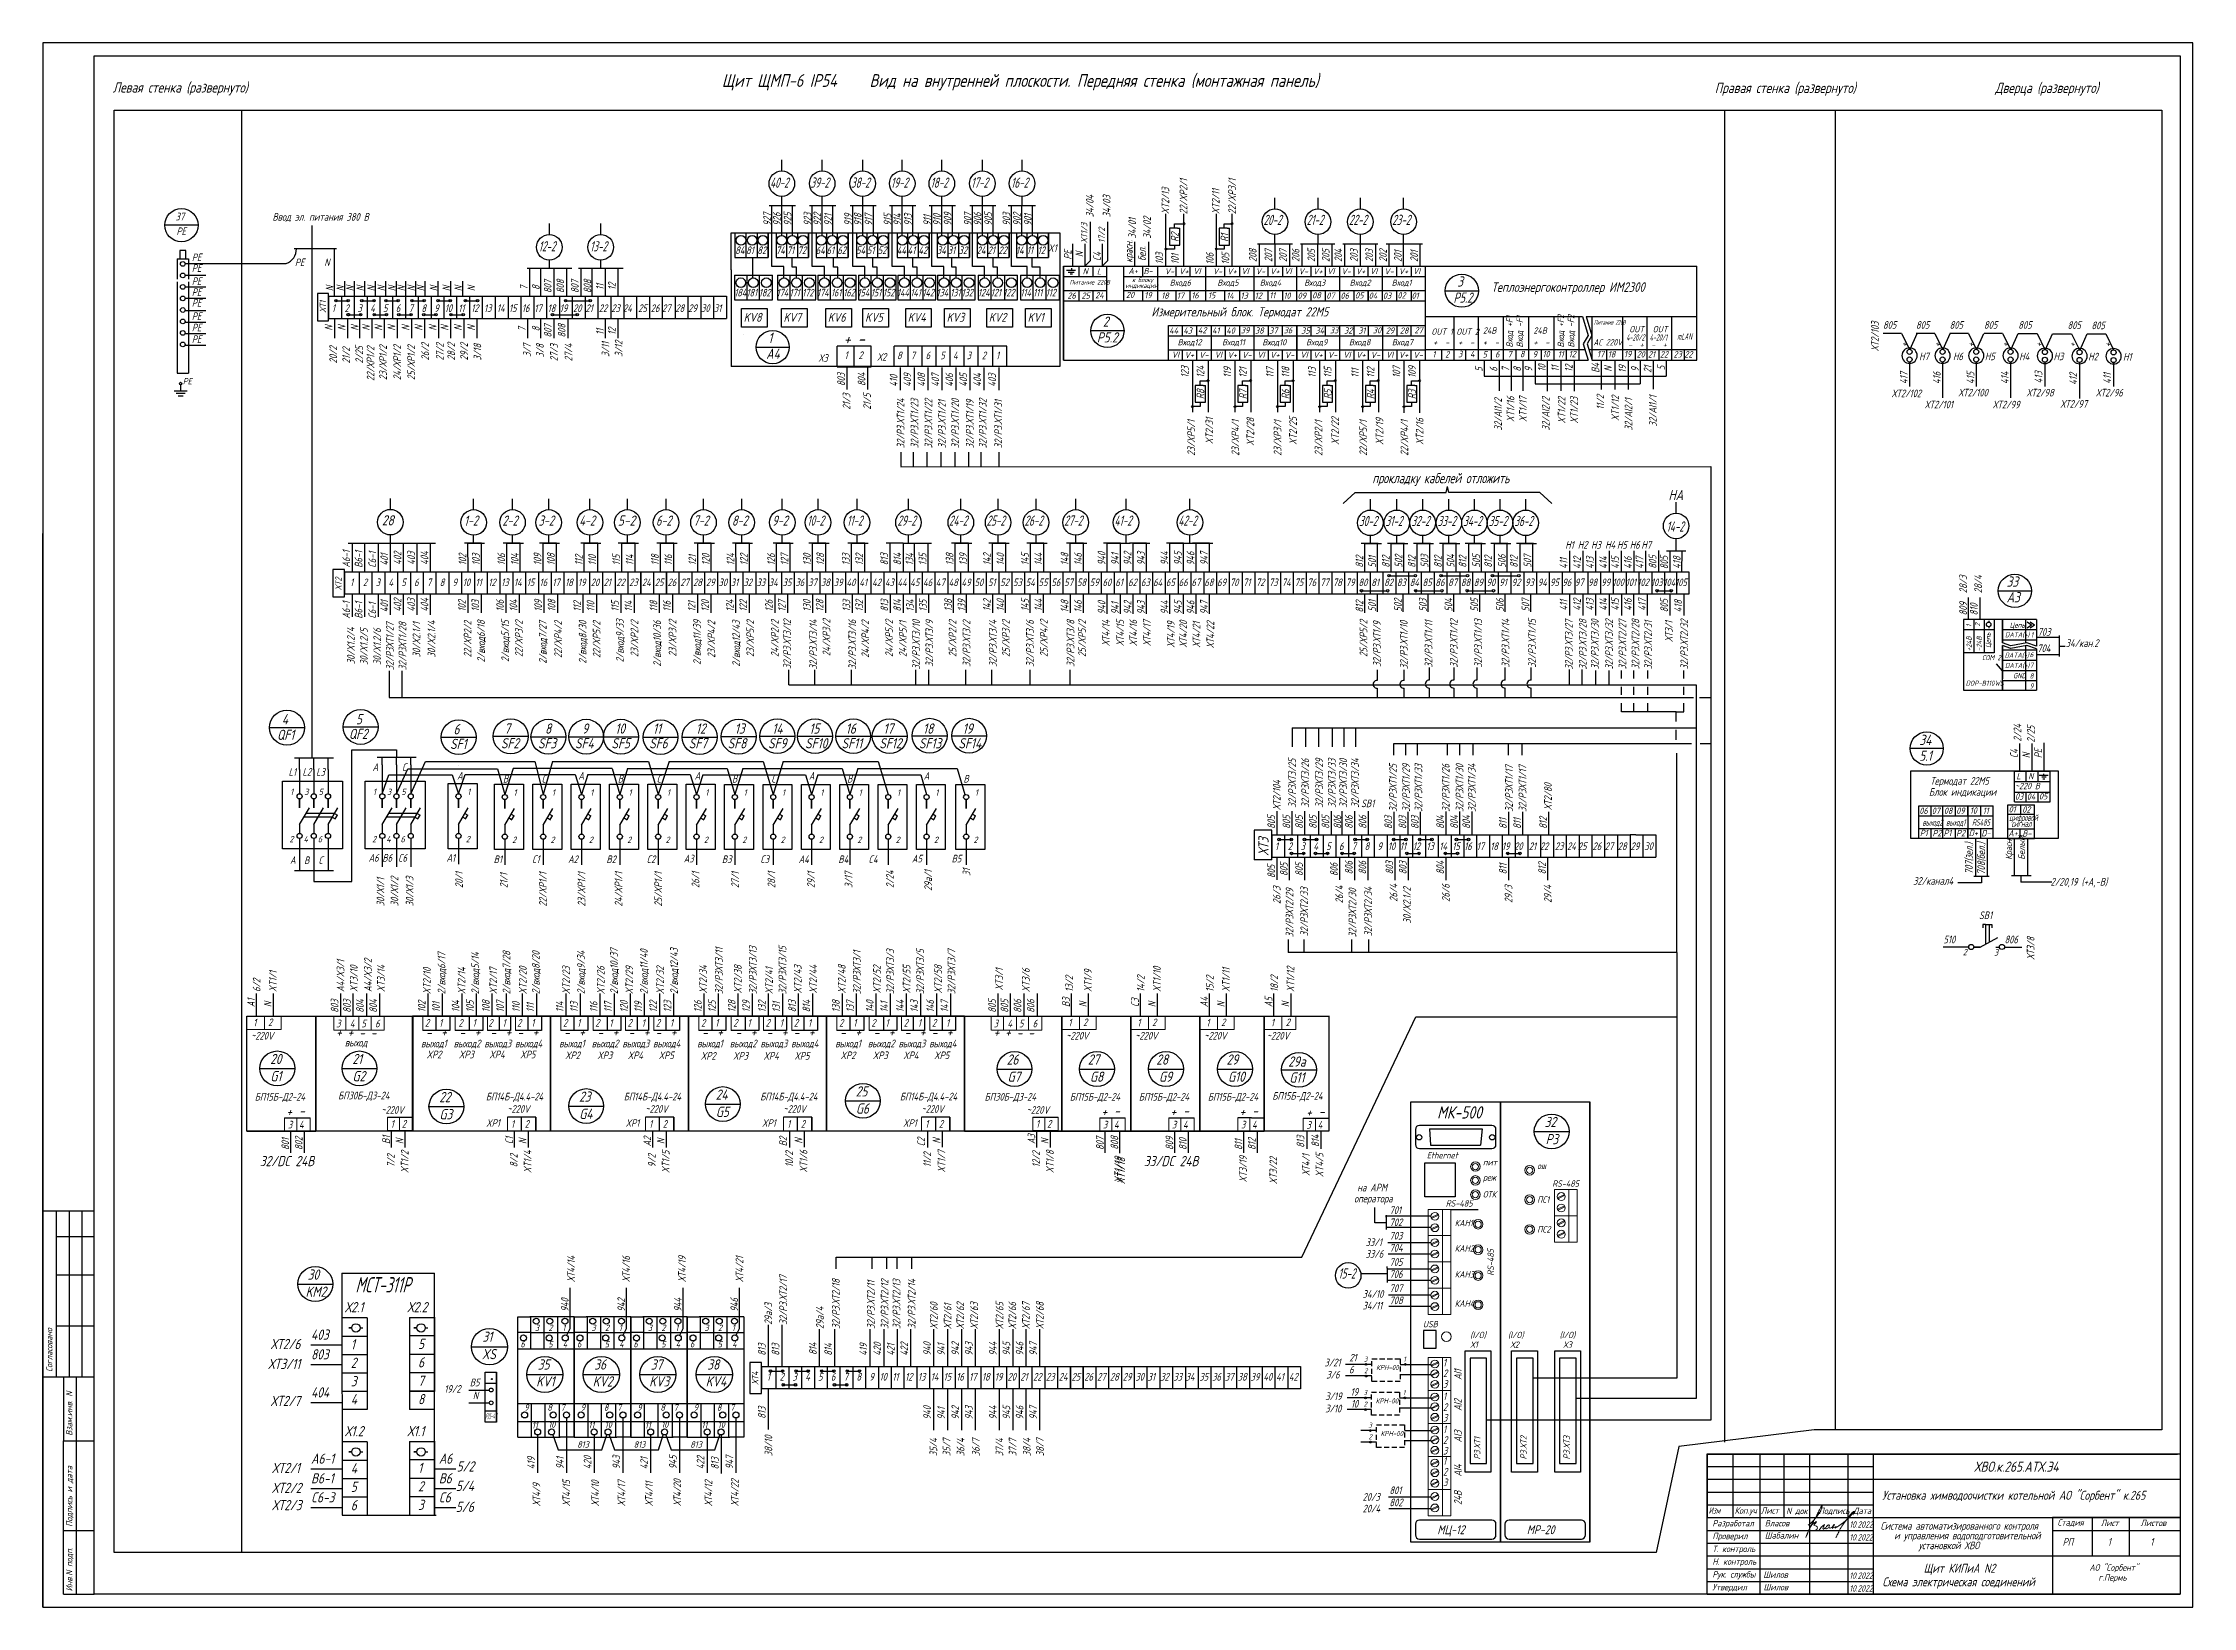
# Model space of a CAD drawing. Header units: millimetres. Extents: x 1012 to 5632, y 4 to 1530.
# Drawn here: x 2371 to 3212, y 4 to 616 of the extents above; entities that cross this region are included whole.
import ezdxf

# ---------------------------------------------------------------- set-up
doc = ezdxf.new("R2010")
doc.units = ezdxf.units.MM
doc.linetypes.add('HIDDEN', pattern=[0.375, 0.25, -0.125])
doc.layers.add('MAIN', color=7, linetype='Continuous', lineweight=50)
for name, color, linetype in [('TEXT', 250, 'Continuous'), ('ÐÙ¯Ú 1', 7, 'Continuous'), ('АСУТП', 7, 'Continuous'), ('проводка', 184, 'Continuous'), ('ссылки', 7, 'Continuous')]:
    doc.layers.add(name, color=color, linetype=linetype)
doc.styles.add('GOST тип А', font='GOST_A.TTF', dxfattribs={"oblique": 15})
doc.styles.add('ROMANC', font='GOST_A.TTF', dxfattribs={"oblique": 15, "height": 3})
doc.styles.get("Standard").update_dxf_attribs({"font": 'GOST_A.TTF', "width": 0.8, "oblique": 15, "height": 3})
doc.styles.add('АСУТП', font='GOST_A.TTF', dxfattribs={"oblique": 15})

msp = doc.modelspace()

# ---------------------------------------------------------------- texts
at = {"color": 7, "linetype": 'Continuous', "style": 'ROMANC', "oblique": 15}
for s, height, width, p in [('40-2', 4, 0.8, (2655.4541, 559.845)), ('39-2', 4, 0.8, (2671.252, 559.845)), ('38-2', 4, 0.8, (2687.0937, 559.845)), ('19-2', 4, 0.8, (2702.694, 559.845)), ('18-2', 4, 0.8, (2718.1926, 559.845)), ('17-2', 4, 0.8, (2734.0622, 559.845)), ('16-2', 4, 0.8, (2749.6997, 559.845)), ('20-2', 4, 0.8, (2848.4761, 545.2546)), ('21-2', 4, 0.8, (2865.3215, 545.2546)), ('22-2', 4, 0.8, (2881.8695, 545.2546)), ('23-2', 4, 0.8, (2898.7834, 545.2546)), ('12-2', 4, 0.8, (2564.9226, 534.9178, -124.479)), ('13-2', 4, 0.8, (2585.0272, 534.9178, -124.479)), ('Питание 220В', 1.875, 0.75, (2977.7223, 506.2396, -248.958)), ('АС 220V', 2.5, 0.9, (2977.5105, 498.1087, -124.479)), (' 4-20/2', 2.5, 0.7, (2989.2605, 499.9987, -124.479)), (' 4-20/1', 2.5, 0.7, (2998.4356, 499.9987, -124.479)), ('mLAN', 2.5, 0.7, (3010.2692, 500.4139, -124.479)), ('1-2', 4, 0.9, (2535.7713, 427.5894, -124.479)), ('2-2', 4, 0.9, (2550.7495, 427.5894, -124.479)), ('3-2', 4, 0.9, (2564.8978, 427.5894, -124.479)), ('4-2', 4, 0.9, (2580.804, 427.5894, -124.479)), ('6-2', 4, 0.9, (2610.8259, 427.5894, -124.479)), ('7-2', 4, 0.9, (2625.458, 427.5894, -124.479)), ('8-2', 4, 0.9, (2640.5355, 427.5894, -124.479)), ('9-2', 4, 0.9, (2656.2754, 427.5894, -124.479)), ('10-2', 4, 0.8, (2669.9705, 427.5894, -124.479)), ('11-2', 4, 0.8, (2685.4901, 427.5894, -124.479)), ('29-2', 4, 0.8, (2705.2541, 427.5894, -124.479)), ('24-2', 4, 0.8, (2725.4006, 427.5894, -124.479)), ('25-2', 4, 0.8, (2740.1253, 427.5894, -124.479)), ('26-2', 4, 0.8, (2754.9718, 427.5894, -124.479)), ('27-2', 4, 0.8, (2770.4918, 427.5894, -124.479)), ('41-2', 4, 0.8, (2790.1446, 427.5894, -124.479)), ('42-2', 4, 0.8, (2815.1449, 427.5894, -124.479)), ('30-2', 4, 0.8, (2885.8424, 427.4383, -124.479)), ('31-2', 4, 0.8, (2896.1765, 427.4383, -124.479)), ('32-2', 4, 0.8, (2906.3068, 427.4383, -124.479)), ('33-2', 4, 0.8, (2916.5451, 427.4383, -124.479)), ('34-2', 4, 0.8, (2926.5567, 427.4383, -124.479)), ('35-2', 4, 0.8, (2936.5535, 427.4383, -124.479)), ('36-2', 4, 0.8, (2946.6001, 427.4383, -124.479)), ('14-2', 4, 0.8, (3006.1079, 425.2874, -124.479)), ('выход2', 2.5, 0.75, (3106.2066, 310.2367)), ('выход1', 2.5, 0.75, (3115.4634, 310.2367)), ('RS485', 2.5, 0.75, (3125.6018, 310.2367)), ('цифровой', 2.5, 0.75, (3140.141, 312.0942)), ('сигнал', 2.5, 0.75, (3141.0492, 309.7141)), ('15-2', 4, 0.8, (2877.7463, 133.0152, -124.479))]:
    msp.add_text(s, height=height, dxfattribs=dict(at, width=width)).set_placement(p)
at = {"color": 7, "oblique": 15}
for s, height, p in [('22/XP2/1', 3, (2818.6527, 549.4886, -373.437)), ('22/XP3/1', 3, (2837.6997, 549.4886, -373.437)), ('XT2/13', 3, (2811.5807, 549.4886, -373.437)), ('XT2/11', 3, (2831.2687, 549.4886, -373.437)), ('927', 3, (2655.8001, 544.931)), ('926', 3, (2659.6256, 544.931)), ('925', 3, (2663.8121, 544.9568)), ('923', 3, (2671.598, 544.931)), ('922', 3, (2675.4235, 544.931)), ('921', 3, (2679.6099, 544.9568)), ('919', 3, (2687.4397, 544.931)), ('918', 3, (2691.2651, 544.931)), ('917', 3, (2695.4516, 544.9568)), ('915', 3, (2702.8939, 544.931)), ('914', 3, (2706.7193, 544.931)), ('913', 3, (2710.9058, 544.9568)), ('911', 3, (2718.3925, 544.931)), ('910', 3, (2722.2179, 544.931)), ('909', 3, (2726.4044, 544.9568)), ('907', 3, (2734.2622, 544.931)), ('906', 3, (2738.0876, 544.931)), ('905', 3, (2742.2741, 544.9568)), ('903', 3, (2749.4027, 544.931)), ('902', 3, (2753.4957, 544.931)), ('901', 3, (2757.7575, 544.9568)), ('N', 3, (2484.6928, 519.3499, -124.479)), ('N', 3, (2488.8156, 519.3499, -124.479)), ('N', 3, (2492.633, 519.3499, -124.479)), ('N', 3, (2496.6031, 519.3499, -124.479)), ('N', 3, (2500.8786, 519.3499, -124.479)), ('N', 3, (2504.8487, 519.3499, -124.479)), ('N', 3, (2508.9716, 519.3499, -124.479)), ('N', 3, (2512.6363, 519.3499, -124.479)), ('N', 3, (2516.5978, 519.3499, -124.479)), ('N', 3, (2520.2108, 519.3499, -124.479)), ('N', 3, (2525.3293, 519.3499, -124.479)), ('N', 3, (2530.2972, 519.3499, -124.479)), ('N', 3, (2534.964, 519.3499, -124.479)), ('N', 3, (2540.0824, 519.3499, -124.479)), ('7 ', 3, (2560.6082, 519.8191, -124.479)), ('8', 3, (2565.3201, 519.8191, -124.479)), ('807', 3, (2569.9827, 518.5752, -124.479)), ('808', 3, (2574.9176, 518.5752, -124.479)), ('807', 3, (2580.5802, 518.5752, -124.479)), ('808', 3, (2585.5151, 518.5752, -124.479)), ('11', 3, (2590.3607, 519.8191, -124.479)), ('12', 3, (2595.0726, 519.8191, -124.479)), ('ХТ1', 2.5, (2481.7742, 511.0284, -124.479)), ('N', 3, (2484.271, 503.9178, -124.479)), ('N', 3, (2489.3578, 503.9178, -124.479)), ('N', 3, (2494.4447, 503.9178, -124.479)), ('N', 3, (2498.8956, 503.9178, -124.479)), ('N', 3, (2503.7705, 503.9178, -124.479)), ('N', 3, (2508.8573, 503.9178, -124.479)), ('N', 3, (2514.368, 503.9178, -124.479)), ('N', 3, (2519.4548, 503.9178, -124.479)), ('N', 3, (2524.9656, 503.9178, -124.479)), ('N', 3, (2529.6285, 503.9178, -124.479)), ('N', 3, (2534.8372, 503.9178, -124.479)), ('N', 3, (2540.046, 503.9178, -124.479)), ('7 ', 3, (2559.8078, 503.6256, -124.479)), ('8', 3, (2565.3201, 503.6256, -124.479)), ('807', 3, (2569.9827, 501.2398, -124.479)), ('808', 3, (2575.4434, 501.2398, -124.479)), ('11', 3, (2590.3607, 502.2269, -124.479)), ('12', 3, (2595.0726, 502.2269, -124.479)), ('803', 3, (2684.7394, 482.1932, -124.479)), ('5', 3, (2934.1439, 487.8662, -124.479)), ('6', 3, (2939.9261, 487.8662, -124.479)), ('7', 3, (2944.68, 487.8662, -124.479)), ('8', 3, (2949.2182, 487.8662, -124.479)), ('9', 3, (2953.6047, 487.8662, -124.479)), ('10', 3, (2958.8129, 487.8662, -124.479)), ('11', 3, (2964.0168, 487.8662, -124.479)), ('12', 3, (2969.3496, 487.7418, -124.479)), ('В4', 3, (2979.7987, 487.3849, -124.479)), ('N', 3, (2984.7093, 487.8662, -124.479)), ('19', 3, (2990.3378, 487.3849, -124.479)), ('9', 3, (2995.2484, 487.8662, -124.479)), ('21', 3, (3000.1925, 487.3849, -124.479)), ('5', 3, (3005.5137, 488.4339, -124.479)), ('804', 3, (2692.7394, 482.1932, -124.479)), ('410', 3, (2705.2894, 481.9519, -124.479)), ('409', 3, (2710.6485, 481.9519, -124.479)), ('408', 3, (2716.1203, 481.9519, -124.479)), ('407', 3, (2721.592, 481.9519, -124.479)), ('406', 3, (2727.0638, 481.9519, -124.479)), ('405', 3, (2732.5356, 481.9519, -124.479)), ('404', 3, (2738.0074, 481.9519, -124.479)), ('403', 3, (2743.7884, 481.9519, -124.479)), ('XT1/16', 3, (2946.6024, 468.1674, -124.479)), ('XT1/17', 3, (2951.4679, 468.1908, -124.479)), ('XT1/22', 3, (2966.5949, 467.5703, -124.479)), ('XT1/23', 3, (2971.4604, 467.5938, -124.479)), ('11/2', 3, (2981.7237, 472.9505, -124.479)), ('XT1/12', 3, (2987.5733, 468.5666, -124.479)), ('23/XP5/1', 3, (2821.6996, 454.9484, -373.437)), ('XT2/31', 3, (2828.7776, 459.5011, -373.437)), ('23/XP4/1', 3, (2838.9519, 454.9484, -373.437)), ('XT2/28', 3, (2844.8177, 458.8516, -373.437)), ('23/XP3/1', 3, (2855.4647, 454.9484, -373.437)), ('XT2/25', 3, (2861.5169, 459.2413, -373.437)), ('23/XP2/1', 3, (2871.4846, 454.9484, -373.437)), ('XT2/22', 3, (2877.9963, 459.2413, -373.437)), ('22/XP5/1', 3, (2888.9788, 454.9484, -373.437)), ('XT2/19', 3, (2895.3547, 459.2413, -373.437)), ('22/XP4/1', 3, (2905.0654, 454.9484, -373.437)), ('XT2/16', 3, (2911.0537, 459.2413, -373.437)), ('A6-1', 3, (2491.1743, 411.1655, -124.479)), ('B6-1', 3, (2496.0114, 411.1112, -124.479)), ('C6-1', 3, (2501.3763, 411.1112, -124.479)), ('401', 3, (2506.0411, 412.0221, -124.479)), ('402', 3, (2511.2243, 412.2642, -124.479)), ('403', 3, (2516.5802, 412.2642, -124.479)), ('404', 3, (2521.7633, 412.2642, -124.479)), ('102', 3, (2536.6252, 412.0938, -124.479)), ('103', 3, (2541.879, 412.0938, -124.479)), ('106', 3, (2551.8312, 412.0938, -124.479)), ('104', 3, (2557.085, 412.0938, -124.479)), ('109', 3, (2565.9795, 412.0938, -124.479)), ('108', 3, (2571.2333, 412.0938, -124.479)), ('112', 3, (2582.1135, 412.0938, -124.479)), ('110', 3, (2587.3673, 412.0938, -124.479)), ('115', 3, (2596.7695, 412.0938, -124.479)), ('114', 3, (2602.0233, 412.0938, -124.479)), ('118', 3, (2611.9076, 412.0938, -124.479)), ('116', 3, (2617.1614, 412.0938, -124.479)), ('121', 3, (2626.5396, 412.0938, -124.479)), ('120', 3, (2631.7935, 412.0938, -124.479)), ('124', 3, (2641.4624, 412.0938, -124.479)), ('122', 3, (2646.7162, 412.0938, -124.479)), ('126', 3, (2657.3571, 412.0938, -124.479)), ('127', 3, (2662.611, 412.0938, -124.479)), ('130', 3, (2671.3422, 412.0938, -124.479)), ('128', 3, (2676.596, 412.0938, -124.479)), ('133', 3, (2686.5897, 412.0938, -124.479)), ('132', 3, (2691.8436, 412.0938, -124.479)), ('813', 3, (2701.5986, 412.0938, -124.479)), ('814', 3, (2706.7199, 412.0938, -124.479)), ('134', 3, (2711.4755, 412.0938, -124.479)), ('135', 3, (2716.5969, 412.0938, -124.479)), ('138', 3, (2727.1983, 412.0938, -124.479)), ('139', 3, (2732.4521, 412.0938, -124.479)), ('142', 3, (2741.7847, 412.0938, -124.479)), ('140', 3, (2747.0386, 412.0938, -124.479)), ('145', 3, (2756.6313, 412.0938, -124.479)), ('144', 3, (2761.8851, 412.0938, -124.479)), ('148', 3, (2772.1513, 412.0938, -124.479)), ('146', 3, (2777.4051, 412.0938, -124.479)), ('940', 3, (2786.6126, 412.0938, -124.479)), ('941', 3, (2791.8665, 412.0938, -124.479)), ('942', 3, (2796.78, 412.0938, -124.479)), ('943', 3, (2802.0338, 412.0938, -124.479)), ('944', 3, (2811.2054, 412.0938, -124.479)), ('945', 3, (2816.4592, 412.0938, -124.479)), ('946', 3, (2821.4382, 412.0938, -124.479)), ('947', 3, (2826.692, 412.0938, -124.479)), ('812', 3, (2887.4706, 411.159, -124.479)), ('501', 3, (2892.4628, 411.159, -124.479)), ('812', 3, (2897.8047, 411.159, -124.479)), ('502', 3, (2902.7969, 411.159, -124.479)), ('812', 3, (2907.935, 411.159, -124.479)), ('503', 3, (2912.9273, 411.159, -124.479)), ('812', 3, (2918.1733, 411.159, -124.479)), ('504', 3, (2923.1656, 411.159, -124.479)), ('812', 3, (2927.8409, 411.159, -124.479)), ('505', 3, (2933.1772, 411.159, -124.479)), ('812', 3, (2937.8377, 411.159, -124.479)), ('506', 3, (2943.174, 411.159, -124.479)), ('812', 3, (2947.8842, 411.159, -124.479)), ('507', 3, (2953.2205, 411.159, -124.479)), ('411', 3, (2967.339, 410.7111, -124.479)), ('412', 3, (2972.6068, 410.7111, -124.479)), ('413', 3, (2977.6004, 410.7111, -124.479)), ('414', 3, (2982.8683, 410.7111, -124.479)), ('415', 3, (2987.5166, 410.7111, -124.479)), ('416', 3, (2992.5135, 410.7111, -124.479)), ('417', 3, (2997.0456, 410.7111, -124.479)), ('805', 3, (3002.1673, 410.7658, -248.958)), ('805', 3, (3006.6749, 410.5439, -124.479)), ('418', 3, (3011.6195, 410.7111, -124.479)), ('ХТ2', 2.5, (2487.8541, 402.3432, -124.479)), ('A6-1', 3, (2491.1743, 391.1977, -124.479)), ('B6-1', 3, (2496.0114, 391.1977, -124.479)), ('C6-1', 3, (2501.3763, 391.1977, -124.479)), ('401', 3, (2506.0411, 393.7335, -124.479)), ('402', 3, (2511.2243, 393.9757, -124.479)), ('403', 3, (2516.5802, 393.9757, -124.479)), ('404', 3, (2521.7633, 393.9757, -124.479)), ('102', 3, (2536.4061, 393.9757, -124.479)), ('103', 3, (2541.66, 393.9757, -124.479)), ('106', 3, (2551.3229, 393.9757, -124.479)), ('104', 3, (2556.5768, 393.9757, -124.479)), ('109', 3, (2566.2397, 393.9757, -124.479)), ('108', 3, (2571.4935, 393.9757, -124.479)), ('112', 3, (2581.4785, 393.9757, -124.479)), ('110', 3, (2586.7323, 393.9757, -124.479)), ('115', 3, (2596.288, 393.9757, -124.479)), ('114', 3, (2601.5418, 393.9757, -124.479)), ('118', 3, (2611.3356, 393.9757, -124.479)), ('116', 3, (2616.5895, 393.9757, -124.479)), ('121', 3, (2626.2806, 393.9757, -124.479)), ('120', 3, (2631.5344, 393.9757, -124.479)), ('124', 3, (2641.1974, 393.9757, -124.479)), ('122', 3, (2646.4512, 393.9757, -124.479)), ('126', 3, (2656.5074, 393.9757, -124.479)), ('127', 3, (2661.5354, 393.9757, -124.479)), ('130', 3, (2671.3193, 393.9757, -124.479)), ('128', 3, (2676.3474, 393.9757, -124.479)), ('133', 3, (2686.8026, 393.9757, -124.479)), ('132', 3, (2691.8307, 393.9757, -124.479)), ('813', 3, (2701.6633, 393.9757, -124.479)), ('814', 3, (2706.6913, 393.9757, -124.479)), ('134', 3, (2711.6973, 393.9757, -124.479)), ('135', 3, (2716.7254, 393.9757, -124.479)), ('138', 3, (2726.5939, 394.09, -124.479)), ('139', 3, (2731.8477, 394.09, -124.479)), ('142', 3, (2741.7847, 394.131, -124.479)), ('140', 3, (2747.0386, 394.131, -124.479)), ('145', 3, (2756.6313, 394.131, -124.479)), ('144', 3, (2761.8851, 394.131, -124.479)), ('148', 3, (2772.1513, 393.6087, -124.479)), ('146', 3, (2777.4051, 393.6087, -124.479)), ('940', 3, (2786.6126, 392.879, -124.479)), ('941', 3, (2791.8665, 392.879, -124.479)), ('942', 3, (2796.78, 392.879, -124.479)), ('943', 3, (2802.0338, 392.879, -124.479)), ('944', 3, (2811.2054, 392.879, -124.479)), ('945', 3, (2816.4592, 392.879, -124.479)), ('946', 3, (2821.4382, 392.879, -124.479)), ('947', 3, (2826.692, 392.879, -124.479)), ('812', 3, (2887.4706, 393.6087, -124.479)), ('501', 3, (2892.4628, 393.9199, -124.479)), ('502', 3, (2902.5368, 393.9199, -124.479)), ('503', 3, (2912.2749, 393.9199, -124.479)), ('504', 3, (2922.3489, 393.9199, -124.479)), ('505', 3, (2932.4229, 393.9199, -124.479)), ('506', 3, (2942.3849, 393.9199, -124.479)), ('507', 3, (2952.4588, 393.9199, -124.479)), ('411', 3, (2967.339, 394.3334, -124.479)), ('412', 3, (2972.6068, 394.3334, -124.479)), ('413', 3, (2977.6004, 394.3334, -124.479)), ('414', 3, (2982.8683, 394.3334, -124.479)), ('415', 3, (2987.5166, 394.3334, -124.479)), ('416', 3, (2992.5135, 394.3334, -124.479)), ('417', 3, (2998.039, 394.3334, -124.479)), ('805', 3, (3006.6749, 393.6826, -124.479)), ('418', 3, (3012.1177, 393.6826, -124.479)), ('32/Р3ХТ1/27', 3, (2508.224, 371.0566, -248.958)), ('32/Р3ХТ1/28', 3, (2513.1766, 371.0566, -248.958)), ('2/24', 3, (3144.8847, 343.122)), ('32/Р3ХТ3/25', 3, (2861.1876, 317.2155, -248.958)), ('32/Р3ХТ3/26', 3, (2866.3053, 317.2155, -248.958)), ('32/Р3ХТ3/29', 3, (2871.7521, 317.2155, -248.958)), ('32/Р3ХТ3/33', 3, (2876.7009, 317.2155, -248.958)), ('32/Р3ХТ3/30', 3, (2881.1599, 317.2155, -248.958)), ('32/Р3ХТ3/34', 3, (2885.7726, 317.2155, -248.958)), ('ХТ2/104', 3, (2855.1328, 316.3651, -124.479)), ('32/Р3ХТ1/25', 3, (2900.6202, 315.6221, -248.958)), ('32/Р3ХТ1/29', 3, (2905.7286, 315.6221, -248.958)), ('32/Р3ХТ1/33', 3, (2910.5533, 315.6221, -248.958)), ('32/Р3ХТ1/26', 3, (2921.2382, 315.6221, -248.958)), ('32/Р3ХТ1/30', 3, (2926.6711, 315.6221, -248.958)), ('32/Р3ХТ1/34', 3, (2931.4248, 315.6221, -248.958)), ('32/Р3ХТ1/17', 3, (2946.0002, 315.6221, -248.958)), ('32/Р3ХТ1/17', 3, (2951.2893, 315.6221, -248.958)), ('ХТ2/80', 3, (2961.256, 316.3651, -124.479)), ('805', 3, (2852.9989, 308.9799, -124.479)), ('805', 3, (2858.9211, 308.9799, -124.479)), ('805', 3, (2863.8564, 308.9799, -124.479)), ('805', 3, (2869.2574, 308.9799, -124.479)), ('805', 3, (2874.2062, 308.9799, -124.479)), ('806', 3, (2878.8674, 308.9799, -124.479)), ('806', 3, (2883.3391, 308.9799, -124.479)), ('806', 3, (2888.7045, 308.9799, -124.479)), ('803', 3, (2898.772, 308.8793, -124.479)), ('803', 3, (2904.3062, 308.8793, -124.479)), ('803', 3, (2909.1308, 308.8793, -124.479)), ('804', 3, (2919.0703, 308.9648, -124.479)), ('804', 3, (2924.5031, 308.9648, -124.479)), ('804', 3, (2929.2569, 308.9648, -124.479)), ('811', 3, (2943.5935, 308.9364, -124.479)), ('811', 3, (2949.1661, 308.9364, -124.479)), ('812', 3, (2959.3276, 308.9364, -124.479)), ('ХТ3', 4, (2850.438, 298.5704)), ('805', 3, (2852.9989, 289.6523, -124.479)), ('805', 3, (2857.8976, 290.4861, -124.479)), ('805', 3, (2863.8564, 290.4861, -124.479)), ('806', 3, (2877.4765, 290.4205, -124.479)), ('806', 3, (2883.3391, 291.1518, -124.479)), ('806', 3, (2888.6419, 291.1518, -124.479)), ('803', 3, (2899.1977, 291.1518, -124.479)), ('803', 3, (2904.4408, 291.1518, -124.479)), ('804', 3, (2919.0703, 291.1518, -124.479)), ('811', 3, (2943.5935, 291.1518, -124.479)), ('812', 3, (2958.9241, 291.1518, -124.479)), ('26/3', 3, (2855.1328, 279.5937, -124.479)), ('32/Р3ХТ2/29', 3, (2860.164, 266.5095, -248.958)), ('32/Р3ХТ2/33', 3, (2865.8959, 266.9257, -248.958)), ('26/4', 3, (2879.5928, 279.8164, -124.479)), ('32/Р3ХТ2/30', 3, (2884.7419, 266.5095, -248.958)), ('32/Р3ХТ2/34', 3, (2890.9157, 266.9257, -248.958)), ('26/4', 3, (2900.837, 280.4306, -124.479)), ('30/X2.1/2', 3, (2906.0801, 271.9007, -124.479)), ('26/6', 3, (2921.2732, 280.4306, -124.479)), ('29/3', 3, (2945.7964, 280.0041, -124.479)), ('29/4', 3, (2961.1271, 280.0041, -124.479)), ('2/вход6/17', 3, (2528.4234, 244.2996, -248.958)), ('2/вход5/14', 3, (2541.6037, 244.2996, -248.958)), ('2/вход7/28', 3, (2553.8401, 244.2996, -248.958)), ('2/вход8/20', 3, (2565.315, 244.2996, -248.958)), ('2/вход9/34', 3, (2582.99, 244.2996, -248.958)), ('2/вход10/37', 3, (2595.91, 244.2996, -248.958)), ('2/вход11/40', 3, (2607.5977, 244.2996, -248.958)), ('2/вход12/43', 3, (2619.3843, 244.2996, -248.958)), ('32/Р3ХТ3/11', 3, (2636.9375, 244.2996, -248.958)), ('32/Р3ХТ3/13', 3, (2650.1813, 244.2996, -248.958)), ('32/Р3ХТ3/15', 3, (2661.7911, 244.2996, -248.958)), ('32/Р3ХТ3/1', 3, (2690.8747, 244.2996, -248.958)), ('32/Р3ХТ3/3', 3, (2703.9794, 244.2996, -248.958)), ('32/Р3ХТ3/5', 3, (2715.7046, 244.2996, -248.958)), ('32/Р3ХТ3/7', 3, (2727.8897, 244.2996, -248.958)), ('XT1/1', 3, (2462.4686, 245.1458, -124.479)), ('A4/X3/1', 3, (2488.931, 245.1458, -124.479)), ('XT3/10', 3, (2494.1212, 245.1458, -124.479)), ('A4/X3/2', 3, (2499.6576, 245.1458, -124.479)), ('XT3/14', 3, (2504.7712, 245.1458, -124.479)), ('XT2/10', 3, (2522.7157, 244.2996, -248.958)), ('XT2/14', 3, (2536.3022, 244.2996, -248.958)), ('XT2/17', 3, (2548.6967, 244.2996, -248.958)), ('XT2/20', 3, (2560.243, 244.2996, -248.958)), ('XT2/23', 3, (2577.2081, 244.2996, -248.958)), ('XT2/26', 3, (2590.7203, 244.2996, -248.958)), ('XT2/29', 3, (2601.8905, 244.2996, -248.958)), ('XT2/32', 3, (2613.9614, 244.2996, -248.958)), ('XT2/34', 3, (2630.768, 244.5862, -124.479)), ('XT2/38', 3, (2644.3469, 244.5862, -124.479)), ('XT2/41', 3, (2656.5515, 244.2996, -248.958)), ('XT2/43', 3, (2667.7762, 244.5862, -124.479)), ('XT2/44', 3, (2673.8321, 244.5862, -124.479)), ('XT2/48', 3, (2685.0042, 244.5862, -124.479)), ('XT2/52', 3, (2698.7655, 244.5862, -124.479)), ('XT2/55', 3, (2710.381, 244.5862, -124.479)), ('XT2/58', 3, (2722.6644, 244.5862, -124.479)), ('XT3/1', 3, (2746.5671, 245.6745, -124.479)), ('XT3/6', 3, (2757.0243, 245.0574, -124.479)), ('XT1/9', 3, (2781.2861, 245.1458, -124.479)), ('XT1/10', 3, (2808.2861, 245.1458, -124.479)), ('XT1/11', 3, (2835.2861, 245.1458, -124.479)), ('XT1/12', 3, (2860.5214, 245.1458, -124.479)), ('6/2', 3, (2456.1228, 245.1458, -124.479)), ('13/2', 3, (2773.9367, 245.1458, -124.479)), ('14/2', 3, (2801.9404, 245.1458, -124.479)), ('15/2', 3, (2828.9404, 245.1458, -124.479)), ('18/2', 3, (2854.1756, 245.1458, -124.479)), ('A1', 3, (2453.9, 239.2078, -124.479)), ('N', 3, (2460.4481, 239.2078, -124.479)), ('803', 3, (2486.6199, 237.0022, -124.479)), ('803', 3, (2491.4422, 237.0022, -124.479)), ('804', 3, (2496.545, 237.0022, -124.479)), ('804', 3, (2501.6999, 237.0022, -124.479)), ('102', 3, (2520.6751, 237.1842, -124.479)), ('101', 3, (2526.2613, 237.1842, -124.479)), ('104', 3, (2533.9498, 237.1842, -124.479)), ('105', 3, (2539.5359, 237.1842, -124.479)), ('108', 3, (2545.7596, 237.1842, -124.479)), ('107', 3, (2551.3458, 237.1842, -124.479)), ('110', 3, (2557.5695, 237.1842, -124.479)), ('111', 3, (2563.1557, 237.1842, -124.479)), ('114', 3, (2574.6751, 237.1842, -124.479)), ('113', 3, (2580.2613, 237.1842, -124.479)), ('116', 3, (2587.9498, 237.1842, -124.479)), ('117', 3, (2593.5359, 237.1842, -124.479)), ('120', 3, (2599.7596, 237.1842, -124.479)), ('119', 3, (2605.3458, 237.1842, -124.479)), ('122', 3, (2611.2282, 237.1842, -124.479)), ('123', 3, (2616.8144, 237.1842, -124.479)), ('126', 3, (2628.6751, 237.1842, -124.479)), ('125', 3, (2634.2613, 237.1842, -124.479)), ('128', 3, (2641.9498, 237.1842, -124.479)), ('129', 3, (2647.5359, 237.1842, -124.479)), ('132', 3, (2653.7596, 237.1842, -124.479)), ('131', 3, (2659.3458, 237.1842, -124.479)), ('813', 3, (2665.5695, 237.1842, -124.479)), ('814', 3, (2671.1557, 237.1842, -124.479)), ('138', 3, (2682.6751, 237.1842, -124.479)), ('137', 3, (2688.2613, 237.1842, -124.479)), ('140', 3, (2695.9498, 237.1842, -124.479)), ('141', 3, (2701.5359, 237.1842, -124.479)), ('144', 3, (2707.7596, 237.1842, -124.479)), ('143', 3, (2713.3458, 237.1842, -124.479)), ('146', 3, (2719.5695, 237.1842, -124.479)), ('147', 3, (2725.1557, 237.1842, -124.479)), ('805', 3, (2743.8154, 237.0022, -124.479)), ('805', 3, (2748.6378, 237.0022, -124.479)), ('806', 3, (2753.7406, 237.0022, -124.479)), ('806', 3, (2758.8955, 237.0022, -124.479)), ('B3', 3, (2772.7176, 239.2078, -124.479)), ('N', 3, (2779.2657, 239.2078, -124.479)), ('C3', 3, (2799.7176, 239.2078, -124.479)), ('N', 3, (2806.2657, 239.2078, -124.479)), ('A4', 3, (2826.7176, 239.2078, -124.479)), ('N', 3, (2833.2657, 239.2078, -124.479)), ('A5', 3, (2851.9528, 239.2078, -124.479)), ('N', 3, (2858.5009, 239.2078, -124.479)), ('801', 3, (2467.3399, 183.2828, -124.479)), ('802', 3, (2472.5642, 183.2828, -124.479)), ('B1', 3, (2506.7666, 185.64, -124.479)), ('N', 3, (2511.9908, 185.64, -124.479)), ('С1', 3, (2554.93, 185.64, -124.479)), ('N', 3, (2560.1542, 185.64, -124.479)), ('А2', 3, (2608.93, 184.7038, -124.479)), ('N', 3, (2614.1542, 185.64, -124.479)), ('B2', 3, (2662.0433, 184.744, -124.479)), ('N', 3, (2668.0738, 185.8005, -124.479)), ('C2', 3, (2716.0433, 184.744, -124.479)), ('N', 3, (2722.0738, 185.8005, -124.479)), ('А3', 3, (2759.1733, 185.64, -124.479)), ('N', 3, (2764.3976, 185.64, -124.479)), ('807', 3, (2785.9776, 183.2828, -124.479)), ('808', 3, (2791.6501, 183.446, -124.479)), ('809', 3, (2813.1575, 183.2828, -124.479)), ('810', 3, (2818.3818, 183.2828, -124.479)), ('811', 3, (2840.1575, 183.2828, -124.479)), ('812', 3, (2845.3818, 183.2828, -124.479)), ('813', 3, (2864.4145, 184.1807, -124.479)), ('814', 3, (2870.224, 184.4421, -124.479)), ('7/2', 3, (2508.5992, 176.5204, -124.479)), ('XT1/2', 3, (2514.0297, 174.281, -124.479)), ('8/2', 3, (2556.6727, 176.5204, -124.479)), ('XT1/4', 3, (2562.1211, 174.281, -124.479)), ('9/2', 3, (2610.6727, 176.5204, -124.479)), ('XT1/5', 3, (2616.1211, 174.281, -124.479)), ('10/2', 3, (2664.4324, 176.5606, -124.479)), ('XT1/6', 3, (2670.0407, 174.4415, -124.479)), ('11/2', 3, (2718.4324, 176.5606, -124.479)), ('XT1/7', 3, (2724.0407, 174.4415, -124.479)), ('12/2', 3, (2761.0059, 176.5204, -124.479)), ('XT1/8', 3, (2766.4364, 174.281, -124.479)), ('XT1/19', 3.1, (2793.2612, 170.3247, -124.479)), ('XT1/18', 3.1, (2794.3231, 169.8877, -124.479)), ('ХТ4/1', 3, (2866.5677, 173.3337, -124.479)), ('XT4/5', 3, (2871.884, 172.7012, -124.479)), ('ХТ4/14', 3, (2579.1064, 131.678, -124.479)), ('ХТ4/16', 3, (2600.6556, 131.678, -124.479)), ('ХТ4/19', 3, (2622.5125, 131.678, -124.479)), ('ХТ4/21', 3, (2644.9852, 131.678, -124.479)), ('32/Р3.ХТ2/17', 3, (2662.101, 114.9146, -124.479)), ('32/Р3.ХТ2/18', 3, (2682.7047, 113.2921, -124.479)), ('32/Р3.ХТ2/11', 3, (2696.3958, 113.2921, -124.479)), ('32/Р3.ХТ2/12', 3, (2701.7737, 113.2921, -124.479)), ('32/Р3.ХТ2/13', 3, (2706.4098, 113.2921, -124.479)), ('32/Р3.ХТ2/14', 3, (2712.3441, 113.2921, -124.479)), ('940', 3, (2576.6469, 120.0062, -124.479)), ('942', 3, (2598.7494, 120.0062, -124.479)), ('944', 3, (2620.8519, 120.0062, -124.479)), ('946', 3, (2642.9544, 120.0062, -124.479)), ('29а/3', 3, (2656.2617, 114.9146, -124.479)), ('29а/4', 3, (2676.4235, 113.2921, -124.479)), ('ХТ2/60', 3, (2720.9996, 113.2921, -124.479)), ('ХТ2/61', 3, (2726.4209, 113.2921, -124.479)), ('ХТ2/62', 3, (2731.3727, 113.2921, -124.479)), ('ХТ2/63', 3, (2736.794, 113.2921, -124.479)), ('ХТ2/65', 3, (2746.7359, 113.2921, -124.479)), ('ХТ2/66', 3, (2751.7261, 113.2921, -124.479)), ('ХТ2/67', 3, (2757.0608, 113.2921, -124.479)), ('ХТ2/68', 3, (2762.4821, 113.2921, -124.479)), ('813', 3, (2653.7178, 102.8258, -124.479)), ('813', 3, (2659.0705, 102.8258, -124.479)), ('814', 3, (2673.6831, 103.0871, -124.479)), ('814', 3, (2679.6742, 102.8258, -124.479)), ('419', 3, (2693.4275, 102.8258, -124.479)), ('420', 3, (2698.91, 102.8258, -124.479)), ('421', 3, (2704.1816, 102.8258, -124.479)), ('422', 3, (2709.4531, 102.8258, -124.479)), ('940', 3, (2718.3568, 102.8258, -124.479)), ('941', 3, (2723.8392, 102.8258, -124.479)), ('942', 3, (2729.4028, 102.8258, -124.479)), ('943', 3, (2734.6744, 102.8258, -124.479)), ('944', 3, (2744.1033, 102.8258, -124.479)), ('945', 3, (2749.3749, 102.8258, -124.479)), ('946', 3, (2754.5725, 102.8258, -124.479)), ('947', 3, (2759.8441, 102.8258, -124.479)), ('ХТ4', 2.5, (2650.8928, 91.4741)), ('813', 3, (2653.7178, 78.1242, -124.479)), ('940', 3, (2718.3568, 77.8231, -124.479)), ('941', 3, (2723.8392, 77.8231, -124.479)), ('942', 3, (2729.4028, 77.8231, -124.479)), ('943', 3, (2734.6744, 77.8231, -124.479)), ('944', 3, (2744.1033, 77.8231, -124.479)), ('945', 3, (2749.3749, 77.8231, -124.479)), ('946', 3, (2754.5725, 77.8231, -124.479)), ('947', 3, (2759.8441, 77.8231, -124.479)), ('38/10', 3, (2656.3119, 63.504, -124.479)), ('35/4', 3, (2720.8265, 63.504, -124.479)), ('35/7', 3, (2726.0065, 63.504, -124.479)), ('36/4', 3, (2731.4746, 63.504, -124.479)), ('36/7', 3, (2737.4308, 63.504, -124.479)), ('37/4', 3, (2746.659, 63.504, -124.479)), ('37/7', 3, (2751.839, 63.504, -124.479)), ('38/4', 3, (2757.3731, 63.504, -124.479)), ('38/7', 3, (2762.5531, 63.504, -124.479)), ('419', 3, (2563.4574, 58.4147, -124.479)), ('941', 3, (2574.7247, 58.4147, -124.479)), ('420', 3, (2585.5599, 58.4147, -124.479)), ('943', 3, (2596.8272, 58.4147, -124.479)), ('421', 3, (2607.6624, 58.4147, -124.479)), ('945', 3, (2618.9297, 58.4147, -124.479)), ('422', 3, (2629.7649, 58.4147, -124.479)), ('813', 3, (2635.3681, 58.3037, -124.479)), ('947', 3, (2641.0322, 58.4147, -124.479)), ('ХТ4/9', 3, (2565.5613, 44.0092, -124.479)), ('ХТ4/15', 3, (2577.2594, 44.0092, -124.479)), ('ХТ4/10', 3, (2588.5105, 44.0092, -124.479)), ('ХТ4/17', 3, (2598.8085, 44.0092, -124.479)), ('ХТ4/11', 3, (2609.5951, 44.0092, -124.479)), ('ХТ4/20', 3, (2620.6654, 44.0092, -124.479)), ('ХТ4/12', 3, (2632.8312, 44.0092, -124.479)), ('ХТ4/22', 3, (2643.1381, 44.0092, -124.479))]:
    msp.add_text(s, height=height, rotation=90, dxfattribs=at).set_placement(p)
at = {"color": 7, "linetype": 'Continuous', "oblique": 15}
for s, height, p in [('34/04', 3, (2781.9899, 548.2882, -248.958)), ('34/03', 3, (2788.6022, 548.2882, -248.958)), ('34/01', 3, (2798.6142, 539.9011, -248.958)), ('34/02', 3, (2804.4117, 539.9011, -248.958)), ('ХТ1/3', 2.5, (2779.5321, 538.2452, -248.958)), ('17/2', 2.5, (2786.4246, 538.2452, -248.958)), ('ХТ2/103', 3, (3089.1454, 495.9166)), ('20/2', 3, (2486.0661, 491.0906, -124.479)), ('21/2', 3, (2491.1529, 491.0906, -124.479)), ('2/25', 3, (2496.2397, 491.0906, -124.479)), ('22/ХР1/2', 3, (2500.6907, 484.213, -124.479)), ('23/ХР1/2', 3, (2505.5656, 484.5804, -124.479)), ('24/ХР1/2', 3, (2511.0745, 484.5804, -124.479)), ('25/ХР1/2', 3, (2516.5835, 484.5804, -124.479)), ('26/2', 3, (2522.0292, 492.272, -124.479)), ('27/2', 3, (2527.7575, 492.272, -124.479)), ('28/2', 3, (2532.2327, 492.272, -124.479)), ('29/2', 3, (2537.2449, 492.272, -124.479)), ('3/18', 3, (2542.4667, 492.272, -124.479)), ('3/7', 3, (2561.8445, 493.6521, -124.479)), ('3/8', 3, (2566.9373, 493.4398, -124.479)), ('27/3', 3, (2572.4234, 491.9175, -248.958)), ('27/4', 3, (2578.1107, 491.9175, -248.958)), ('3/11', 3, (2592.5458, 493.6521, -124.479)), ('3/12', 3, (2597.7244, 493.6521, -124.479)), ('+', 3, (3100.5347, 497.4594)), ('+', 3, (3113.4491, 497.4594)), ('+', 3, (3126.6168, 497.4594)), ('+', 3, (3140.0377, 497.4594)), ('+', 3, (3153.2425, 497.4594)), ('+', 3, (3166.2864, 497.4594)), ('+', 3, (3180.0975, 497.4594)), ('417', 3, (3100.4171, 483.0143)), ('416', 3, (3113.3316, 483.0143)), ('415', 3, (3126.4993, 483.0143)), ('414', 3, (3139.9202, 483.0143)), ('413', 3, (3153.1249, 483.2643)), ('412', 3, (3166.6688, 482.6903)), ('411', 3, (3179.98, 483.102)), ('21/3', 3, (2686.8556, 473.0049, -124.479)), ('21/5', 3, (2694.8827, 473.0049, -124.479)), ('32/Р3.ХТ1/24', 3, (2708.038, 457.8718, -124.479)), ('32/Р3.ХТ1/23', 3, (2713.4571, 457.8718, -124.479)), ('32/Р3.ХТ1/22', 3, (2718.8872, 457.8718, -124.479)), ('32/Р3.ХТ1/21', 3, (2724.1794, 457.8718, -124.479)), ('32/Р3.ХТ1/20', 3, (2729.3926, 457.8718, -124.479)), ('32/Р3.ХТ1/19', 3, (2735.0797, 457.8718, -124.479)), ('32/Р3.ХТ1/32', 3, (2740.1349, 457.8718, -124.479)), ('32/Р3.ХТ1/31', 3, (2746.217, 457.8718, -124.479)), ('32/АI1/2', 3, (2941.7071, 464.8129, -124.479)), ('32/АI2/2', 3, (2960.3584, 464.8129, -124.479)), ('32/АI2/1', 3, (2992.7407, 464.8129, -124.479)), ('32/АI1/1', 3, (3002.2578, 466.3413, -124.479)), ('30/X1.2/4', 3, (2492.9694, 373.3891, -124.479)), ('30/X1.2/5', 3, (2498.0495, 373.0777, -124.479)), ('30/X1.2/6', 3, (2503.2674, 373.0777, -124.479)), ('30/X2.1/1', 3, (2518.6211, 376.0443, -124.479)), ('30/X2.1/4', 3, (2524.499, 376.0443, -124.479)), ('22/XP2/2', 3, (2538.6493, 376.0464, -124.479)), ('2/вход6/18', 3, (2543.9032, 374.1293, -124.479)), ('2/вход5/15', 3, (2553.3386, 374.305, -124.479)), ('22/XP3/2', 3, (2558.6923, 376.222, -124.479)), ('2/вход7/27', 3, (2568.0201, 373.6023, -124.479)), ('22/XP4/2', 3, (2574.0312, 375.8707, -124.479)), ('2/вход8/30', 3, (2583.6339, 373.6023, -124.479)), ('22/XP5/2', 3, (2589.1079, 375.8707, -124.479)), ('2/вход9/33', 3, (2598.2003, 374.1293, -124.479)), ('23/XP2/2', 3, (2603.9019, 376.222, -124.479)), ('2/вход10/36', 3, (2612.7666, 372.4871, -124.479)), ('23/XP3/2', 3, (2618.8047, 376.3977, -124.479)), ('2/вход11/39', 3, (2628.3726, 373.1745, -124.479)), ('23/XP4/2', 3, (2633.9893, 375.8707, -124.479)), ('2/вход12/43', 3, (2643.6723, 372.4493, -124.479)), ('23/XP5/2', 3, (2649.2049, 376.222, -124.479)), ('24/XP2/2', 3, (2658.8058, 376.2433, -124.479)), ('32/Р3.ХТ3/12', 3, (2663.6262, 371.4962, -124.479)), ('32/Р3.ХТ3/14', 3, (2673.8238, 371.296, -124.479)), ('24/XP3/2', 3, (2679.0114, 376.5947, -124.479)), ('32/Р3.ХТ3/16', 3, (2689.1201, 371.296, -124.479)), ('24/XP4/2', 3, (2694.1989, 375.892, -124.479)), ('24/XP5/2', 3, (2703.5201, 376.2433, -124.479)), ('24/XP5/1', 3, (2708.8804, 376.2433, -124.479)), ('32/Р3.ХТ3/10', 3, (2714.0791, 371.3205, -124.479)), ('32/Р3.ХТ3/9', 3, (2719.2502, 372.35, -124.479)), ('25/XP2/2', 3, (2728.3447, 376.2433, -124.479)), ('32/Р3.ХТ3/2', 3, (2733.794, 372.35, -124.479)), ('32/Р3.ХТ3/4', 3, (2744.073, 372.35, -124.479)), ('25/XP3/2', 3, (2749.1883, 376.2433, -124.479)), ('32/Р3.ХТ3/6', 3, (2758.6168, 372.35, -124.479)), ('25/XP4/2', 3, (2764.0341, 376.2433, -124.479)), ('32/Р3.ХТ3/8', 3, (2774.4728, 372.35, -124.479)), ('25/XP5/2', 3, (2778.9988, 376.2433, -124.479)), ('ХТ4/14', 3, (2788.2785, 380.5958, -124.479)), ('ХТ4/15', 3, (2793.8832, 380.5958, -124.479)), ('ХТ4/16', 3, (2799.0334, 380.5958, -124.479)), ('ХТ4/17', 3, (2804.3351, 380.5958, -124.479)), ('ХТ4/19', 3, (2813.7267, 379.9992, -124.479)), ('ХТ4/20', 3, (2818.574, 379.9992, -124.479)), ('ХТ4/21', 3, (2823.7242, 379.9992, -124.479)), ('ХТ4/22', 3, (2829.1774, 379.7008, -124.479)), ('25/XP5/2', 3, (2889.0643, 376.2433, -124.479)), ('32/Р3.ХТ1/9', 3, (2894.3067, 372.35, -124.479)), ('32/Р3.ХТ1/10', 3, (2904.8471, 371.4688, -124.479)), ('32/Р3.ХТ1/11', 3, (2914.5442, 372.0691, -124.479)), ('32/Р3.ХТ1/12', 3, (2924.3819, 372.0691, -124.479)), ('32/Р3.ХТ1/13', 3, (2933.9385, 372.0691, -124.479)), ('32/Р3.ХТ1/14', 3, (2944.6194, 372.0691, -124.479)), ('32/Р3.ХТ1/15', 3, (2955.0192, 372.0691, -124.479)), ('C4', 3, (3143.5263, 336.5985)), ('N', 3, (3148.2763, 336.5985)), ('PE', 3, (3153.0263, 336.5985)), ('30/Х1/1', 3, (2504.5502, 278.6762, -124.479)), ('30/Х1/2', 3, (2510.0145, 278.6762, -124.479)), ('30/Х1/3', 3, (2515.9754, 278.6762, -124.479)), ('20/1', 3, (2535.2885, 285.8238, -124.479)), ('21/1', 3, (2552.7701, 285.8238, -124.479)), ('22/XP1/1', 3, (2568.0812, 278.5779, -124.479)), ('23/XP1/1', 3, (2583.2257, 278.5779, -124.479)), ('24/XP1/1', 3, (2597.6889, 278.5779, -124.479)), ('25/XP1/1', 3, (2613.2156, 278.5779, -124.479)), ('26/1', 3, (2627.7777, 285.8238, -124.479)), ('27/1', 3, (2643.2872, 285.8238, -124.479)), ('28/1', 3, (2657.4765, 285.8238, -124.479)), ('29/1', 3, (2672.9576, 285.8238, -124.479)), ('3/17', 3, (2687.657, 285.8238, -124.479)), ('2/24', 3, (2703.8553, 285.8238, -124.479)), ('29а/1', 3, (2718.7702, 284.7433, -124.479)), ('31', 3, (2733.7583, 290.5442, -124.479)), ('ХТ3/8', 3, (3150.0605, 257.8232))]:
    msp.add_text(s, height=height, rotation=90, dxfattribs=at).set_placement(p)
for s, height, p in [('37', 3, (2422.8978, 547.0526, -124.479)), ('PE', 3, (2423.2567, 541.3026, -124.479)), ('PE', 3, (2429.2638, 531.1002, -124.479)), ('PE', 3, (2429.2638, 526.9135, -124.479)), ('PE', 3, (2469.5769, 529.1464, -124.479)), ('N', 3, (2481.0617, 529.1464, -124.479)), ('PE', 3, (2429.2638, 521.7425, -124.479)), ('3', 4, (2924.2743, 521.169)), ('PE', 3, (2429.2638, 517.4823, -124.479)), ('PE', 3, (2429.2638, 513.2956, -124.479)), ('PE', 3, (2429.2638, 508.0585, -124.479)), ('PE', 3, (2429.2638, 503.6135, -124.479)), ('2', 4, (2785.633, 505.4476)), ('805', 3, (3090.764, 504.6432)), ('805', 3, (3103.6785, 504.6432)), ('805', 3, (3116.8461, 504.6432)), ('805', 3, (3130.267, 504.6432)), ('805', 3, (3143.6992, 504.6432)), ('805', 3, (3162.9718, 504.562)), ('805', 3, (3172.3269, 504.4808)), ('PE', 3, (2429.2638, 499.0742, -124.479)), ('А4', 4, (2653.9207, 492.8933, -124.479)), ('1', 4, (2654.7054, 499.1068, -124.479)), ('Р5.2', 4, (2783.2759, 499.2827)), ('Н7', 3, (3104.8903, 492.35)), ('Н6', 3, (3118.1496, 492.35)), ('Н5', 3, (3130.6289, 492.35)), ('Н4', 3, (3144.0442, 492.35)), ('Н3', 3, (3157.499, 492.35)), ('Н2', 3, (3171.0429, 492.2688)), ('Н1', 3, (3184.6682, 492.1876)), ('PE', 2.5, (2425.7306, 482.8814, -124.479)), ('ХТ2/102', 3, (3094.1966, 477.8667)), ('ХТ2/100', 3, (3120.2787, 478.159)), ('ХТ2/98', 3, (3146.9648, 478.1432)), ('ХТ2/96', 3, (3174.0769, 478.1432)), ('ХТ2/101', 3, (3107.1111, 473.4819)), ('ХТ2/99', 3, (3133.6996, 473.4819)), ('ХТ2/97', 3, (3160.1956, 473.7339)), ('Н1', 3, (2966.4743, 418.5864)), ('Н2', 3, (2971.3862, 418.5864)), ('Н3', 3, (2976.5758, 418.5864)), ('Н4', 3, (2982.0771, 418.5864)), ('Н5', 3, (2986.7254, 418.5864)), ('Н6', 3, (2991.7223, 418.5864)), ('Н7', 3, (2996.2544, 418.5864)), ('33', 4, (3139.1381, 403.7104, -124.479)), ('А3', 4, (3139.1381, 397.6071, -124.479)), ('4', 4, (2464.493, 349.8828, -124.479)), ('5', 4, (2493.4537, 349.8828, -124.479)), ('QF1', 4, (2462.5876, 343.7728, -124.479)), ('QF2', 4, (2490.6883, 344.1328, -124.479)), ('6', 4, (2531.6174, 345.9675, -124.479)), ('7', 4, (2551.5005, 346.2175, -124.479)), ('8', 4, (2567.4226, 346.2175, -124.479)), ('9', 4, (2581.9226, 346.2175, -124.479)), ('10', 4, (2594.8604, 346.2175, -124.479)), ('11', 4, (2609.6104, 346.2175, -124.479)), ('12', 4, (2626.4207, 346.2175, -124.479)), ('13', 4, (2641.637, 346.2175, -124.479)), ('14', 4, (2656.2744, 346.2175, -124.479)), ('15', 4, (2670.7744, 346.2175, -124.479)), ('16', 4, (2685.0244, 346.2175, -124.479)), ('17', 4, (2699.7744, 346.2175, -124.479)), ('18', 4, (2715.2725, 346.2175, -124.479)), ('19', 4, (2730.744, 346.2175, -124.479)), ('34', 4, (3105.0211, 341.7807)), ('SF1', 4, (2530.274, 340.2175, -124.479)), ('SF2', 4, (2550.1571, 340.4675, -124.479)), ('SF3', 4, (2564.6571, 340.4675, -124.479)), ('SF4', 4, (2579.1571, 340.4675, -124.479)), ('SF5', 4, (2593.4071, 340.4675, -124.479)), ('SF6', 4, (2608.1571, 340.4675, -124.479)), ('SF7', 4, (2623.6552, 340.4675, -124.479)), ('SF8', 4, (2638.8715, 340.4675, -124.479)), ('SF9', 4, (2654.6571, 340.4675, -124.479)), ('SF10', 4, (2669.1571, 340.4675, -124.479)), ('SF11', 4, (2683.4071, 340.4675, -124.479)), ('SF12', 4, (2698.1571, 340.4675, -124.479)), ('SF13', 4, (2713.6552, 340.4675, -124.479)), ('SF14', 4, (2729.1267, 340.4675, -124.479)), ('5.1', 4, (3104.9577, 335.5897)), ('L1', 3, (2467.1074, 329.7452, -124.479)), ('L2', 3, (2472.5338, 329.7452, -124.479)), ('L3', 3, (2477.8791, 329.7452, -124.479)), ('A', 3, (2499.9195, 331.5885, -124.479)), ('C', 3, (2511.4522, 331.5885, -124.479)), ('A', 3, (2533.0436, 328.2562, -124.479)), ('B', 3, (2550.9805, 327.0737, -124.479)), ('C', 3, (2566.0704, 327.0737, -124.479)), ('A', 3, (2580.4463, 328.2562, -124.479)), ('B', 3, (2595.8954, 327.0737, -124.479)), ('C', 3, (2611.0832, 327.0737, -124.479)), ('A', 3, (2625.9504, 328.2562, -124.479)), ('B', 3, (2640.5871, 327.0737, -124.479)), ('C', 3, (2655.8927, 327.0737, -124.479)), ('A', 3, (2670.6634, 328.2562, -124.479)), ('B', 3, (2685.5871, 327.0737, -124.479)), ('A', 3, (2715.5406, 328.212, -124.479)), ('B', 3, (2731.103, 327.0737, -124.479)), ('1', 2.5, (2467.7507, 322.1916, -124.479)), ('3', 2.5, (2473.262, 322.1916, -124.479)), ('5', 2.5, (2478.858, 322.1916, -124.479)), ('1', 2.5, (2500.1038, 322.1916, -124.479)), ('3', 2.5, (2505.6151, 322.1916, -124.479)), ('5', 2.5, (2511.2112, 322.1916, -124.479)), ('1', 2.5, (2537.0018, 322.1916, -124.479)), ('1', 2.5, (2555.1183, 321.9174, -124.479)), ('1', 2.5, (2570.1183, 321.9174, -124.479)), ('1', 2.5, (2585.1183, 321.9174, -124.479)), ('1', 2.5, (2600.1183, 321.9174, -124.479)), ('1', 2.5, (2615.1183, 321.9174, -124.479)), ('1', 2.5, (2630.1183, 321.9174, -124.479)), ('1', 2.5, (2645.1183, 321.9174, -124.479)), ('1', 2.5, (2660.1183, 321.9174, -124.479)), ('1', 2.5, (2675.1183, 321.9174, -124.479)), ('1', 2.5, (2690.1183, 321.9174, -124.479)), ('1', 2.5, (2705.1183, 321.9174, -124.479)), ('1', 2.5, (2720.1183, 321.9174, -124.479)), ('1', 2.5, (2735.5898, 321.9174, -124.479)), ('2', 2.5, (2467.4374, 303.6916, -124.479)), ('4', 2.5, (2472.9646, 303.6916, -124.479)), ('6', 2.5, (2478.5507, 303.6916, -124.479)), ('2', 2.5, (2499.7905, 303.6916, -124.479)), ('4', 2.5, (2505.3178, 303.6916, -124.479)), ('6', 2.5, (2510.9039, 303.6916, -124.479)), ('2', 2.5, (2536.4514, 303.6916, -124.479)), ('2', 2.5, (2554.5679, 303.4174, -124.479)), ('2', 2.5, (2569.5679, 303.4174, -124.479)), ('2', 2.5, (2584.5679, 303.4174, -124.479)), ('2', 2.5, (2599.5679, 303.4174, -124.479)), ('2', 2.5, (2614.5679, 303.4174, -124.479)), ('2', 2.5, (2629.5679, 303.4174, -124.479)), ('2', 2.5, (2644.5679, 303.4174, -124.479)), ('2', 2.5, (2659.5679, 303.4174, -124.479)), ('2', 2.5, (2674.5679, 303.4174, -124.479)), ('2', 2.5, (2689.5679, 303.4174, -124.479)), ('2', 2.5, (2704.5679, 303.4174, -124.479)), ('2', 2.5, (2719.5679, 303.4174, -124.479)), ('2', 2.5, (2735.0394, 303.4174, -124.479)), ('A', 3, (2467.6621, 295.2803, -124.479)), ('B', 3, (2473.1894, 295.1835, -124.479)), ('C', 3, (2478.7755, 295.1835, -124.479)), ('A6', 3, (2498.3978, 296.12, -124.479)), ('B6', 3, (2503.7892, 296.12, -124.479)), ('C6', 3, (2509.9369, 296.12, -124.479)), ('A1', 3, (2528.8553, 296.12, -124.479)), ('B1', 3, (2547.3336, 295.5792, -124.479)), ('C1', 3, (2562.3336, 295.5792, -124.479)), ('A2', 3, (2576.4287, 295.5792, -124.479)), ('B2', 3, (2591.4287, 295.5792, -124.479)), ('C2', 3, (2607.1552, 295.5792, -124.479)), ('A3', 3, (2621.6552, 295.8292, -124.479)), ('B3', 3, (2636.6201, 295.5792, -124.479)), ('C3', 3, (2651.6201, 295.5792, -124.479)), ('A4', 3, (2666.6201, 295.5792, -124.479)), ('B4', 3, (2682.1552, 295.5792, -124.479)), ('C4', 3, (2693.9442, 295.5792, -124.479)), ('A5', 3, (2710.9533, 295.8292, -124.479)), ('В5', 3, (2726.4563, 295.8292, -124.479)), ('32/канал4', 3, (3102.5691, 287.0971)), ('2/20,19 (+А,-В)', 3, (3156.3523, 286.7566)), ('SB1', 3, (3128.3089, 273.6507)), ('510', 3, (3114.4432, 264.1877)), ('2', 2.5, (3122.05, 259.5015)), ('3', 2.5, (3134.2282, 259.3612)), ('806', 3, (3138.3238, 264.1877)), ('20', 4, (2459.9113, 216.9309, -124.479)), ('21', 4, (2492.0492, 216.9309, -124.479)), ('26', 4, (2748.032, 216.7079, -124.479)), ('27', 4, (2779.7521, 216.7079, -124.479)), ('28', 4, (2806.523, 216.7079, -124.479)), ('29', 4, (2833.9997, 216.7079, -124.479)), ('29а', 4, (2858.1095, 215.9226, -124.479)), ('G1', 4, (2459.9758, 210.2196, -124.479)), ('G2', 4, (2492.1138, 210.2196, -124.479)), ('G7', 4, (2748.3442, 209.9967, -124.479)), ('G8', 4, (2780.5781, 209.9967, -124.479)), ('G9', 4, (2807.5781, 209.9967, -124.479)), ('G10', 4, (2834.5781, 209.9967, -124.479)), ('G11', 4, (2858.5432, 209.6877, -124.479)), ('22', 4, (2526.0693, 202.0218, -124.479)), ('23', 4, (2580.7381, 202.1925, -124.479)), ('24', 4, (2634.1886, 202.9769)), ('25', 4, (2688.9682, 204.2499)), ('G3', 4, (2526.1339, 195.3105, -124.479)), ('G4', 4, (2580.8027, 195.4812, -124.479)), ('G5', 4, (2634.2532, 196.2656)), ('G6', 4, (2689.0328, 197.5386)), ('32', 4, (2958.429, 192.2723)), ('Р3', 4, (2958.8138, 185.561)), ('32/DC 24В', 4, (2455.8572, 176.9799)), ('33/DC 24В', 4, (2801.6748, 176.9799)), ('30', 4, (2474.5704, 132.5652, -124.479)), ('KМ2', 4, (2473.7675, 125.8539, -124.479)), ('Х2.1', 4, (2489.1278, 119.8143)), ('Х2.2', 4, (2513.5443, 119.8143)), ('ХТ2/6', 4, (2460.0996, 105.3892, -124.479)), ('403', 4, (2475.8997, 109.0655, -124.479)), ('5', 4, (2517.7514, 105.4426)), ('31', 4, (2542.9232, 108.2585)), ('3', 2.5, (2563.4632, 112.4752)), ('2', 2.5, (2568.7682, 112.4752)), ('1', 2.5, (2574.1982, 112.4752)), ('3', 2.5, (2585.5657, 112.4752)), ('2', 2.5, (2590.8707, 112.4752)), ('1', 2.5, (2596.3007, 112.4752)), ('3', 2.5, (2607.6682, 112.4752)), ('2', 2.5, (2612.9732, 112.4752)), ('1', 2.5, (2618.4032, 112.4752)), ('3', 2.5, (2629.7707, 112.4752)), ('2', 2.5, (2635.0757, 112.4752)), ('1', 2.5, (2640.5057, 112.4752)), ('ХТ3/11', 4, (2459.1118, 97.5937, -124.479)), ('803', 4, (2475.8997, 101.3564, -124.479)), ('2', 4, (2491.4508, 98.0537)), ('1', 4, (2491.4508, 105.2757)), ('6', 4, (2517.7514, 98.2206)), ('XS', 4, (2542.727, 101.4389)), ('6', 2.5, (2557.8374, 106.1029)), ('35', 4, (2564.5779, 97.3823)), ('5', 2.5, (2568.6683, 106.059)), ('4', 2.5, (2574.3483, 106.059)), ('6', 2.5, (2579.9399, 106.1029)), ('36', 4, (2586.6804, 97.3823)), ('5', 2.5, (2590.7708, 106.059)), ('4', 2.5, (2596.4508, 106.059)), ('6', 2.5, (2602.0424, 106.1029)), ('37', 4, (2608.7829, 97.3823)), ('5', 2.5, (2612.8733, 106.059)), ('4', 2.5, (2618.5533, 106.059)), ('6', 2.5, (2624.1449, 106.1029)), ('38', 4, (2630.8854, 97.3823)), ('5', 2.5, (2634.9758, 106.059)), ('4', 2.5, (2640.6558, 106.059)), ('3', 2, (2887.7555, 100.4922)), ('1', 2, (2903.1695, 100.4922)), ('1', 3, (2918.6812, 98.6461)), ('3', 4, (2491.4508, 90.8317)), ('7', 4, (2517.7514, 90.9986)), ('В5', 3, (2538.0002, 90.8717)), ('KV1', 4, (2563.9758, 90.7655)), ('KV2', 4, (2586.0783, 90.7655)), ('KV3', 4, (2608.1808, 90.7655)), ('KV4', 4, (2630.2833, 90.7655)), ('2', 2, (2887.8074, 95.9363)), ('КРН-00', 2, (2892.536, 97.2063)), ('2', 3, (2918.6812, 94.4377)), ('3', 3, (2918.6812, 90.2807)), ('ХТ2/7', 4, (2460.0996, 83.105, -124.479)), ('404', 4, (2475.8997, 86.4468, -124.479)), ('4', 4, (2491.4508, 83.7766)), ('8', 4, (2517.7514, 83.8353)), ('19/2', 3, (2528.0215, 88.3309, -124.479)), ('N', 3, (2539.1778, 85.7868)), ('3', 2, (2887.5527, 87.4122)), ('2', 2, (2887.6045, 82.8563)), ('КРН-00', 2, (2892.3332, 84.1263)), ('1', 2, (2902.9667, 87.4122)), ('2', 3, (2918.6812, 81.1988)), ('1', 3, (2918.6812, 85.4072)), ('9', 2.5, (2559.3053, 81.3013)), ('11', 2.5, (2562.2801, 74.3863)), ('8', 2.5, (2568.3603, 81.3024)), ('10', 2.5, (2568.7101, 74.6352)), ('7', 2.5, (2573.5403, 81.3024)), ('9', 2.5, (2581.4078, 81.3013)), ('11', 2.5, (2584.3826, 74.3863)), ('8', 2.5, (2590.4628, 81.3024)), ('10', 2.5, (2590.8126, 74.6352)), ('7', 2.5, (2595.6428, 81.3024)), ('9', 2.5, (2603.5103, 81.3013)), ('11', 2.5, (2606.4851, 74.3863)), ('8', 2.5, (2612.5653, 81.3024)), ('10', 2.5, (2612.9151, 74.6352)), ('7', 2.5, (2617.7453, 81.3024)), ('9', 2.5, (2625.6128, 81.3013)), ('11', 2.5, (2628.5876, 74.3863)), ('8', 2.5, (2634.6678, 81.3024)), ('10', 2.5, (2635.0176, 74.6352)), ('7', 2.5, (2639.8478, 81.3024)), ('3', 2, (2889.4794, 74.6436)), ('3', 3, (2918.6812, 77.0418)), ('Х1.2', 4, (2489.1278, 71.303)), ('Х1.1', 4, (2513.5443, 71.303)), ('813', 2.5, (2580.0256, 66.8313)), ('813', 2.5, (2602.1281, 66.8313)), ('813', 2.5, (2624.2306, 66.8313)), ('2', 2, (2889.5313, 70.0876)), ('КРН-00', 2, (2894.26, 71.3577)), ('2', 3, (2918.6812, 68.301)), ('1', 3, (2918.6812, 72.5094)), ('ХТ2/1', 4, (2460.6209, 56.8779, -124.479)), ('A6-1', 4, (2475.8997, 60.5542, -124.479)), ('4', 4, (2491.4508, 56.7644)), ('1', 4, (2517.7514, 56.9313)), ('A6', 4, (2525.8733, 60.5542, -124.479)), ('5/2', 4, (2532.8459, 57.5036, -124.479)), ('2', 3, (2918.6812, 55.9192)), ('3', 3, (2918.6812, 64.144)), ('1', 3, (2918.6812, 60.1275)), ('ХТ2/2', 4, (2460.6209, 49.0824, -124.479)), ('В6-1', 4, (2475.8997, 52.8451, -124.479)), ('5', 4, (2491.4508, 49.5424)), ('2', 4, (2517.7514, 49.7093)), ('В6', 4, (2525.8733, 52.8451, -124.479)), ('5/4', 4, (2532.5502, 49.8771, -124.479)), ('3', 3, (2918.6812, 51.7621)), ('ХТ2/3', 4, (2460.6209, 42.3621, -124.479)), ('C6-3', 4, (2475.8997, 45.4065, -124.479)), ('6', 4, (2491.4508, 42.3204)), ('3', 4, (2517.7514, 42.4873)), ('C6', 4, (2525.8733, 45.4065, -124.479)), ('5/6', 4, (2532.5502, 41.6786, -124.479))]:
    msp.add_text(s, height=height, dxfattribs=at).set_placement(p)
at = {"color": 7, "oblique": 15}
for s, p in [('Ввод эл. питания 380 В', (2460.8134, 546.9396, -124.479)), ('1', (2484.0186, 511.2019, -124.479)), ('2', (2489.0253, 511.2019, -124.479)), ('3', (2494.0319, 511.2019, -124.479)), ('4', (2499.0386, 511.2019, -124.479)), ('5', (2504.0452, 511.2019, -124.479)), ('6', (2509.0518, 511.2019, -124.479)), ('7', (2514.0585, 511.2019, -124.479)), ('8', (2519.0651, 511.2019, -124.479)), ('9', (2524.0718, 511.2019, -124.479)), ('10', (2528.1959, 511.2019, -124.479)), ('11', (2533.4947, 511.2019, -124.479)), ('12', (2538.5208, 511.2019, -124.479)), ('13', (2543.547, 511.2019, -124.479)), ('14', (2548.5731, 511.2019, -124.479)), ('15', (2553.3087, 511.2019, -124.479)), ('16', (2558.3499, 511.2019, -124.479)), ('17', (2563.2383, 511.2019, -124.479)), ('18', (2568.4322, 511.2019, -124.479)), ('19', (2573.1678, 511.2019, -124.479)), ('20', (2578.3617, 511.2019, -124.479)), ('21', (2583.2501, 511.2019, -124.479)), ('22', (2588.444, 511.2019, -124.479)), ('23', (2593.3324, 511.2019, -124.479)), ('24', (2597.9153, 511.2019, -124.479)), ('25', (2603.873, 511.2019, -124.479)), ('26', (2608.7614, 511.2019, -124.479)), ('27', (2613.1915, 511.2019, -124.479)), ('28', (2618.3854, 511.2019, -124.479)), ('29', (2623.4266, 511.2019, -124.479)), ('30', (2628.4527, 511.2019, -124.479)), ('31', (2633.4789, 511.2019, -124.479)), ('Х3', (2674.4512, 491.7148, -124.479)), ('1', (2684.5635, 492.8118, -124.479)), ('2', (2690.0356, 492.8118, -124.479)), ('Х2', (2697.3864, 492.1278, -124.479)), ('8', (2705.116, 492.7391, -124.479)), ('7', (2710.4738, 492.7391, -124.479)), ('6', (2716.2875, 492.7391, -124.479)), ('5', (2721.9873, 492.7391, -124.479)), ('4', (2727.0031, 492.7391, -124.479)), ('3', (2732.3609, 492.7391, -124.479)), ('2', (2738.2886, 492.7391, -124.479)), ('1', (2743.8209, 492.7391, -124.479)), ('1', (2491.1584, 403.936, -124.479)), ('2', (2496.165, 403.936, -124.479)), ('3', (2501.1717, 403.936, -124.479)), ('4', (2506.1783, 403.936, -124.479)), ('5', (2511.1849, 403.936, -124.479)), ('6', (2516.1916, 403.936, -124.479)), ('7', (2521.1982, 403.936, -124.479)), ('8', (2526.2049, 403.936, -124.479)), ('9', (2531.2115, 403.936, -124.479)), ('10', (2535.2207, 403.936, -124.479)), ('11', (2540.2273, 403.936, -124.479)), ('12', (2545.2339, 403.936, -124.479)), ('13', (2550.2406, 403.936, -124.479)), ('14', (2555.2472, 403.936, -124.479)), ('15', (2560.2539, 403.936, -124.479)), ('16', (2565.2605, 403.936, -124.479)), ('17', (2570.2671, 403.936, -124.479)), ('18', (2575.2738, 403.936, -124.479)), ('19', (2580.2804, 403.936, -124.479)), ('20', (2585.2871, 403.936, -124.479)), ('21', (2590.2937, 403.936, -124.479)), ('22', (2595.3003, 403.936, -124.479)), ('23', (2600.307, 403.936, -124.479)), ('24', (2605.3136, 403.936, -124.479)), ('25', (2610.3203, 403.936, -124.479)), ('26', (2615.3269, 403.936, -124.479)), ('27', (2620.3335, 403.936, -124.479)), ('28', (2625.3402, 403.936, -124.479)), ('29', (2630.3468, 403.936, -124.479)), ('30', (2635.2808, 403.936, -124.479)), ('31', (2640.0807, 403.936, -124.479)), ('32', (2645.0242, 403.936, -124.479)), ('33', (2650.1442, 403.936, -124.479)), ('34', (2654.9111, 403.936, -124.479)), ('35', (2660.314, 403.936, -124.479)), ('36', (2665.3207, 403.936, -124.479)), ('37', (2670.3273, 403.936, -124.479)), ('38', (2675.334, 403.936, -124.479)), ('39', (2680.3406, 403.936, -124.479)), ('40', (2685.3472, 403.936, -124.479)), ('41', (2690.3539, 403.936, -124.479)), ('42', (2695.3605, 403.936, -124.479)), ('43', (2700.3729, 403.936, -124.479)), ('44', (2705.2556, 403.936, -124.479)), ('45', (2710.2622, 403.936, -124.479)), ('46', (2715.2689, 403.936, -124.479)), ('47', (2720.2755, 403.936, -124.479)), ('48', (2725.2822, 403.936, -124.479)), ('49', (2730.2888, 403.936, -124.479)), ('50', (2735.4194, 403.936, -124.479)), ('51', (2740.674, 403.936, -124.479)), ('52', (2745.4269, 403.936, -124.479)), ('53', (2750.4336, 403.936, -124.479)), ('54', (2755.4402, 403.936, -124.479)), ('55', (2760.4469, 403.936, -124.479)), ('56', (2765.4535, 403.936, -124.479)), ('57', (2770.4601, 403.936, -124.479)), ('58', (2775.4668, 403.936, -124.479)), ('59', (2780.4734, 403.936, -124.479)), ('60', (2785.4801, 403.936, -124.479)), ('61', (2790.4867, 403.936, -124.479)), ('62', (2795.4933, 403.936, -124.479)), ('63', (2800.5, 403.936, -124.479)), ('64', (2805.2572, 403.936, -124.479)), ('65', (2810.2639, 403.936, -124.479)), ('66', (2815.2705, 403.936, -124.479)), ('67', (2820.2772, 403.936, -124.479)), ('68', (2825.2838, 403.936, -124.479)), ('69', (2830.2904, 403.936, -124.479)), ('70', (2835.2971, 403.936, -124.479)), ('71', (2840.4596, 403.936, -124.479)), ('72', (2845.4662, 403.936, -124.479)), ('73', (2850.5664, 403.936, -124.479)), ('74', (2855.573, 403.936, -124.479)), ('75', (2860.5797, 403.936, -124.479)), ('76', (2865.5863, 403.936, -124.479)), ('77', (2870.5929, 403.936, -124.479)), ('78', (2875.5996, 403.936, -124.479)), ('79', (2880.6062, 403.936, -124.479)), ('80', (2885.6129, 403.936, -124.479)), ('81', (2890.6195, 403.936, -124.479)), ('82', (2895.6262, 403.936, -124.479)), ('83', (2900.6328, 403.936, -124.479)), ('84', (2905.6394, 403.936, -124.479)), ('85', (2910.6461, 403.936, -124.479)), ('86', (2915.6527, 403.936, -124.479)), ('87', (2920.6594, 403.936, -124.479)), ('88', (2925.666, 403.936, -124.479)), ('89', (2930.6726, 403.936, -124.479)), ('90', (2935.6793, 403.936, -124.479)), ('91', (2940.6349, 403.936, -124.479)), ('92', (2945.5182, 403.936, -124.479)), ('93', (2950.6992, 403.936, -124.479)), ('94', (2955.7058, 403.936, -124.479)), ('95', (2960.4799, 403.936, -124.479)), ('96', (2965.2916, 403.936, -124.479)), ('97', (2970.1829, 403.936, -124.479)), ('98', (2975.3864, 403.936, -124.479)), ('99', (2980.4859, 403.936, -124.479)), ('SB1', (2886.6383, 317.4341)), ('1', (2852.9565, 300.68)), ('2', (2857.9632, 300.68)), ('3', (2862.9698, 300.68)), ('4', (2867.9765, 300.68)), ('5', (2872.9831, 300.68)), ('6', (2877.9897, 300.68)), ('7', (2882.9964, 300.68)), ('8', (2888.003, 300.68)), ('9', (2893.0097, 300.68)), ('10', (2897.1338, 300.68)), ('11', (2901.7903, 300.68)), ('12', (2906.8459, 300.68)), ('13', (2912.1677, 300.68)), ('14', (2917.2233, 300.68)), ('15', (2922.2789, 300.68)), ('16', (2926.9354, 300.68)), ('17', (2931.858, 300.68)), ('18', (2937.1678, 300.68)), ('19', (2941.7191, 300.68)), ('20', (2946.487, 300.68)), ('21', (2952.2303, 300.68)), ('22', (2956.5648, 300.68)), ('23', (2962.4164, 300.68)), ('24', (2967.1844, 300.68)), ('25', (2971.4106, 300.68)), ('26', (2977.1538, 300.68)), ('27', (2981.9218, 300.68)), ('28', (2987.0149, 300.68)), ('29', (2992.0215, 300.68)), ('30', (2997.4084, 300.68)), ('1', (2654.197, 93.0669)), ('2', (2659.2037, 93.0669)), ('3', (2664.2103, 93.0669)), ('4', (2669.2169, 93.0669)), ('5', (2674.2236, 93.0669)), ('6', (2679.2302, 93.0669)), ('7', (2684.2369, 93.0669)), ('8', (2689.2435, 93.0669)), ('9', (2694.2501, 93.0669)), ('10', (2698.2593, 93.0669)), ('11', (2703.2659, 93.0669)), ('12', (2708.2726, 93.0669)), ('13', (2713.2792, 93.0669)), ('14', (2718.2859, 93.0669)), ('15', (2723.2925, 93.0669)), ('16', (2728.2991, 93.0669)), ('17', (2733.3058, 93.0669)), ('18', (2738.3124, 93.0669)), ('19', (2743.3191, 93.0669)), ('20', (2748.3257, 93.0669)), ('21', (2753.3323, 93.0669)), ('22', (2758.339, 93.0669)), ('23', (2763.3456, 93.0669)), ('24', (2768.3523, 93.0669)), ('25', (2773.3589, 93.0669)), ('26', (2778.3655, 93.0669)), ('27', (2783.3722, 93.0669)), ('28', (2788.3788, 93.0669)), ('29', (2793.3855, 93.0669)), ('30', (2798.3195, 93.0669)), ('31', (2803.1194, 93.0669)), ('32', (2808.0628, 93.0669)), ('33', (2813.1828, 93.0669)), ('34', (2817.9497, 93.0669)), ('35', (2823.3527, 93.0669)), ('36', (2828.3593, 93.0669)), ('37', (2833.366, 93.0669)), ('38', (2838.3726, 93.0669)), ('39', (2843.3792, 93.0669)), ('40', (2848.3859, 93.0669)), ('41', (2853.3925, 93.0669)), ('42', (2858.3992, 93.0669))]:
    msp.add_text(s, height=3, dxfattribs=at).set_placement(p)
at = {"color": 7, "linetype": 'Continuous', "oblique": 15}
for s, height, style, p in [('красн.', 3, 'GOST тип А', (2797.2338, 530.5248, -124.479)), ('R2', 3, 'GOST тип А', (2815.2711, 538.6592, -124.479)), ('R1', 3, 'GOST тип А', (2834.7272, 538.6591, -124.479)), ('PE', 3, 'GOST тип А', (2773.3894, 531.7366, -124.479)), ('N', 3, 'GOST тип А', (2777.9164, 532.7006, -124.479)), ('C4', 3, 'GOST тип А', (2784.8682, 531.1243, -124.479)), ('бел.', 3, 'GOST тип А', (2802.407, 531.2102, -124.479)), ('103', 3, 'GOST тип А', (2809.2098, 529.8727, -124.479)), ('101', 3, 'GOST тип А', (2815.323, 529.8727, -124.479)), ('106', 3, 'GOST тип А', (2828.9583, 529.759, -124.479)), ('105', 3, 'GOST тип А', (2835.0715, 529.759, -124.479)), ('208', 3, 'GOST тип А', (2845.7618, 530.7826, -124.479)), ('207', 3, 'GOST тип А', (2851.8751, 530.7826, -124.479)), ('207', 3, 'GOST тип А', (2857.6243, 530.7826, -124.479)), ('206', 3, 'GOST тип А', (2862.5452, 530.7826, -124.479)), ('205', 3, 'GOST тип А', (2868.6585, 530.7826, -124.479)), ('205', 3, 'GOST тип А', (2874.2878, 530.7826, -124.479)), ('204', 3, 'GOST тип А', (2879.2281, 530.7826, -124.479)), ('203', 3, 'GOST тип А', (2885.3414, 530.7826, -124.479)), ('203', 3, 'GOST тип А', (2891.3376, 530.7826, -124.479)), ('202', 3, 'GOST тип А', (2896.7227, 530.7826, -124.479)), ('201', 3, 'GOST тип А', (2902.4975, 530.7826, -124.479)), ('201', 3, 'GOST тип А', (2908.8984, 530.7826, -124.479)), ('Вход +F1', 2.5, 'ROMANC', (2945.9628, 497.2939, -124.479)), ('Вход -F1', 2.5, 'ROMANC', (2949.9505, 497.2939, -124.479)), ('Вход +F2', 2.5, 'ROMANC', (2966.0285, 497.2939, -124.479)), ('Вход -F2', 2.5, 'ROMANC', (2970.0162, 497.2939, -124.479)), ('123', 3, 'GOST тип А', (2819.1712, 485.4764, -124.479)), ('124', 3, 'GOST тип А', (2825.2845, 485.4764, -124.479)), ('119', 3, 'GOST тип А', (2835.8093, 485.4764, -124.479)), ('121', 3, 'GOST тип А', (2841.9225, 485.4764, -124.479)), ('117', 3, 'GOST тип А', (2852.4473, 485.4764, -124.479)), ('118', 3, 'GOST тип А', (2858.5606, 485.4764, -124.479)), ('113', 3, 'GOST тип А', (2868.9473, 485.4764, -124.479)), ('115', 3, 'GOST тип А', (2875.0606, 485.4764, -124.479)), ('111', 3, 'GOST тип А', (2885.7473, 485.4764, -124.479)), ('112', 3, 'GOST тип А', (2891.8606, 485.4764, -124.479)), ('107', 3, 'GOST тип А', (2901.9473, 485.422, -124.479)), ('109', 3, 'GOST тип А', (2908.0606, 485.422, -124.479)), ('R8', 3, 'GOST тип А', (2825.316, 477.1206, -124.479)), ('R7', 3, 'GOST тип А', (2841.954, 477.1206, -124.479)), ('R6', 3, 'GOST тип А', (2858.592, 477.1206, -124.479)), ('R5', 3, 'GOST тип А', (2875.092, 477.1206, -124.479)), ('R4', 3, 'GOST тип А', (2891.892, 477.1206, -124.479)), ('R3', 3, 'GOST тип А', (2908.092, 477.1206, -124.479)), ('707(зел.)', 3, 'ROMANC', (3125.8805, 291.218)), ('708(бел.)', 3, 'ROMANC', (3130.7219, 290.9806)), ('Красн.', 2.5, 'ROMANC', (3141.243, 296.8481)), ('Белый', 2.5, 'ROMANC', (3146.2032, 296.8825))]:
    msp.add_text(s, height=height, rotation=90, dxfattribs=dict(at, style=style)).set_placement(p)
at = {"color": 7, "linetype": 'Continuous', "lineweight": 0, "oblique": 15}
for s, height, p in [('84', 3, (2641.8039, 533.8757)), ('81', 3, (2646.0461, 533.8757)), ('82', 3, (2650.4598, 533.8757)), ('74', 3, (2657.7037, 533.8757)), ('71', 3, (2661.9459, 533.8757)), ('72', 3, (2666.1881, 533.8757)), ('64', 3, (2673.2779, 533.8757)), ('61', 3, (2677.5201, 533.8757)), ('62', 3, (2681.7622, 533.8757)), ('54', 3, (2689.0597, 533.8757)), ('51', 3, (2693.3019, 533.8757)), ('52', 3, (2697.544, 533.8757)), ('44', 3, (2704.9689, 533.8757)), ('41', 3, (2709.2111, 533.8757)), ('42', 3, (2713.4533, 533.8757)), ('34', 3, (2720.6973, 533.8757)), ('31', 3, (2724.9395, 533.8757)), ('32', 3, (2729.1817, 533.8757)), ('24', 3, (2736.2594, 533.8757)), ('21', 3, (2740.5016, 533.8757)), ('22', 3, (2744.7438, 533.8757)), ('14', 3, (2751.6259, 533.8757)), ('11', 3, (2755.8681, 533.8757)), ('12', 3, (2760.1103, 533.8757)), ('X1', 3, (2764.1987, 534.7197)), ('KV8', 3.5, (2645.1139, 507.3822, -124.479)), ('KV7', 3.5, (2660.7241, 507.3822, -124.479)), ('KV6', 3.5, (2678.0672, 507.3822, -124.479)), ('KV5', 3.5, (2692.6268, 507.3822, -124.479)), ('KV4', 3.5, (2709.3276, 507.3822, -124.479)), ('KV3', 3.5, (2724.5296, 507.3822, -124.479)), ('KV2', 3.5, (2741.0162, 507.3822, -124.479)), ('KV1', 3.5, (2756.2182, 507.3822, -124.479)), ('+', 5, (2684.1703, 498.2388, -124.479)), ('-', 5, (2689.7382, 498.2388, -124.479)), ('~220V', 3, (2452.4324, 226.523)), ('1', 3, (2453.2891, 231.6751)), ('2', 3, (2459.0597, 231.7671)), ('~220V', 3, (2771.25, 226.523)), ('1', 3, (2772.1067, 231.6751)), ('2', 3, (2777.8773, 231.7671)), ('~220V', 3, (2798.25, 226.523)), ('1', 3, (2799.1067, 231.6751)), ('2', 3, (2804.8773, 231.7671)), ('~220V', 3, (2825.25, 226.523)), ('1', 3, (2826.1067, 231.6751)), ('2', 3, (2831.8773, 231.7671)), ('~220V', 3, (2849.7245, 226.523)), ('1', 3, (2851.3419, 231.6751)), ('2', 3, (2857.1125, 231.7671)), ('БП15Б-Д2-24', 3, (2453.8917, 202.6364)), ('БП30Б-Д3-24', 3, (2739.3822, 202.6364)), ('БП15Б-Д2-24', 3, (2772.7093, 202.6364)), ('БП15Б-Д2-24', 3, (2799.7093, 202.6364)), ('БП15Б-Д2-24', 3, (2826.7093, 202.6364))]:
    msp.add_text(s, height=height, dxfattribs=at).set_placement(p)
at = {"color": 7, "linetype": 'Continuous', "oblique": 15}
for s, height, style, p in [('Питание 220В', 1.8, 'GOST тип А', (2772.5934, 521.9631, -124.479)), ('N', 2.4, 'GOST тип А', (2777.7474, 525.9816, -124.479)), ('L', 2.4, 'GOST тип А', (2783.3058, 525.8994, -124.479)), (' индикации', 1.8, 'GOST тип А', (2793.3169, 520.6473, -124.479)), ('А+', 2.4, 'GOST тип А', (2795.6323, 526.1202, -124.479)), ('к блоку ', 1.8, 'GOST тип А', (2797.0794, 522.903, -124.479)), ('В-', 2.4, 'GOST тип А', (2801.5349, 526.0217, -124.479)), ('V-', 2.4, 'GOST тип А', (2809.8336, 525.9623, -124.479)), ('Вход6', 2.4, 'GOST тип А', (2811.7912, 521.5073, -124.479)), ('V+', 2.4, 'GOST тип А', (2815.4604, 525.9623, -124.479)), ('VI', 2.4, 'GOST тип А', (2821.0027, 526.0608, -124.479)), ('V-', 2.4, 'GOST тип А', (2828.6441, 525.9623, -124.479)), ('Вход5', 2.4, 'GOST тип А', (2830.4075, 521.5073, -124.479)), ('V+', 2.4, 'GOST тип А', (2834.271, 525.9623, -124.479)), ('VI', 2.4, 'GOST тип А', (2839.8133, 526.0608, -124.479)), ('V-', 2.4, 'GOST тип А', (2845.4276, 525.9623, -124.479)), ('Вход4', 2.4, 'GOST тип А', (2847.0243, 521.5073, -124.479)), ('V+', 2.4, 'GOST тип А', (2851.0545, 525.9623, -124.479)), ('VI', 2.4, 'GOST тип А', (2856.5967, 526.0608, -124.479)), ('V-', 2.4, 'GOST тип А', (2862.211, 525.9623, -124.479)), ('Вход3', 2.4, 'GOST тип А', (2864.3838, 521.5073, -124.479)), ('V+', 2.4, 'GOST тип А', (2867.8379, 525.9623, -124.479)), ('VI', 2.4, 'GOST тип А', (2873.3802, 526.0608, -124.479)), ('V-', 2.4, 'GOST тип А', (2878.9569, 525.9623, -124.479)), ('Вход2', 2.4, 'GOST тип А', (2882.167, 521.5073, -124.479)), ('V+', 2.4, 'GOST тип А', (2884.5837, 525.9623, -124.479)), ('VI', 2.4, 'GOST тип А', (2890.126, 526.0608, -124.479)), ('V-', 2.4, 'GOST тип А', (2895.7403, 525.9623, -124.479)), ('Вход1', 2.4, 'GOST тип А', (2898.6172, 521.5073, -124.479)), ('V+', 2.4, 'GOST тип А', (2901.3672, 525.9623, -124.479)), ('VI', 2.4, 'GOST тип А', (2906.9094, 526.0608, -124.479)), ('Теплоэнергоконтроллер ИМ2300', 3.75, 'ROMANC', (2937.623, 519.0863, -124.479)), ('26', 2.4, 'GOST тип А', (2771.7693, 516.4434, -124.479)), ('25', 2.4, 'GOST тип А', (2777.2827, 516.4434, -124.479)), ('24', 2.4, 'GOST тип А', (2782.6139, 516.5419, -124.479)), ('20', 2.4, 'GOST тип А', (2794.6617, 516.7031, -124.479)), ('19', 2.4, 'GOST тип А', (2801.8391, 516.6046, -124.479)), ('Измерительный блок. Термодат 22М5', 3.6, 'GOST тип А', (2804.6331, 509.4836, -124.479)), ('18', 2.4, 'GOST тип А', (2808.4524, 516.4199, -124.479)), ('17', 2.4, 'GOST тип А', (2814.5573, 516.4199, -124.479)), ('16', 2.4, 'GOST тип А', (2820.2434, 516.5184, -124.479)), ('15', 2.4, 'GOST тип А', (2826.732, 516.5184, -124.479)), ('14', 2.4, 'GOST тип А', (2833.9094, 516.4199, -124.479)), ('13', 2.4, 'GOST тип А', (2839.4804, 516.4199, -124.479)), ('12', 2.4, 'GOST тип А', (2845.0312, 516.4199, -124.479)), ('11', 2.4, 'GOST тип А', (2850.7172, 516.5184, -124.479)), ('10', 2.4, 'GOST тип А', (2856.2638, 516.4199, -124.479)), ('09', 2.4, 'GOST тип А', (2861.8146, 516.4199, -124.479)), ('08', 2.4, 'GOST тип А', (2867.5007, 516.5184, -124.479)), ('07', 2.4, 'GOST тип А', (2873.0472, 516.4199, -124.479)), ('06', 2.4, 'GOST тип А', (2878.5981, 516.4199, -124.479)), ('05', 2.4, 'GOST тип А', (2884.2841, 516.5184, -124.479)), ('04', 2.4, 'GOST тип А', (2889.6196, 516.4199, -124.479)), ('03', 2.4, 'GOST тип А', (2895.1704, 516.4199, -124.479)), ('02', 2.4, 'GOST тип А', (2900.8565, 516.5184, -124.479)), ('01', 2.4, 'GOST тип А', (2906.403, 516.4199, -124.479)), ('44', 2.4, 'GOST тип А', (2811.5649, 502.768, -124.479)), ('43', 2.4, 'GOST тип А', (2817.1157, 502.768, -124.479)), ('42', 2.4, 'GOST тип А', (2822.8018, 502.8665, -124.479)), ('41', 2.4, 'GOST тип А', (2828.3483, 502.768, -124.479)), ('40', 2.4, 'GOST тип А', (2833.8992, 502.768, -124.479)), ('39', 2.4, 'GOST тип А', (2839.5852, 502.8665, -124.479)), ('38', 2.4, 'GOST тип А', (2845.1317, 502.768, -124.479)), ('37', 2.4, 'GOST тип А', (2850.6826, 502.768, -124.479)), ('36', 2.4, 'GOST тип А', (2856.3686, 502.8665, -124.479)), ('35', 2.4, 'GOST тип А', (2863.2037, 502.768, -124.479)), ('34', 2.4, 'GOST тип А', (2868.7546, 502.768, -124.479)), ('33', 2.4, 'GOST тип А', (2874.4406, 502.8665, -124.479)), ('32', 2.4, 'GOST тип А', (2879.9871, 502.768, -124.479)), ('31', 2.4, 'GOST тип А', (2885.538, 502.768, -124.479)), ('30', 2.4, 'GOST тип А', (2891.224, 502.8665, -124.479)), ('29', 2.4, 'GOST тип А', (2896.2733, 502.768, -124.479)), ('28', 2.4, 'GOST тип А', (2901.8241, 502.768, -124.479)), ('27', 2.4, 'GOST тип А', (2907.5102, 502.8665, -124.479)), ('OUT 1', 2.5, 'ROMANC', (2914.1014, 502.2769, -124.479)), ('OUT 2', 2.5, 'ROMANC', (2923.8514, 502.2769, -124.479)), ('24В', 2.5, 'ROMANC', (2934.2733, 502.7054, -124.479)), ('24В', 2.5, 'ROMANC', (2954.0233, 502.7054, -124.479)), ('OUT ', 2.5, 'ROMANC', (2991.5105, 503.2487, -124.479)), ('OUT ', 2.5, 'ROMANC', (3000.6856, 503.2487, -124.479)), ('Вход12', 2.4, 'GOST тип А', (2814.8846, 498.1992, -124.479)), ('Вход11', 2.4, 'GOST тип А', (2832.268, 498.1992, -124.479)), ('Вход10', 2.4, 'GOST тип А', (2848.0014, 498.1992, -124.479)), ('Вход9', 2.4, 'GOST тип А', (2865.1275, 498.1992, -124.479)), ('Вход8', 2.4, 'GOST тип А', (2881.9109, 498.1992, -124.479)), ('Вход7', 2.4, 'GOST тип А', (2898.6944, 498.1992, -124.479)), ('+', 2.5, 'ROMANC', (2914.8468, 498.1087, -124.479)), ('-', 2.5, 'ROMANC', (2919.5065, 498.1087, -124.479)), ('+', 2.5, 'ROMANC', (2924.5968, 498.1087, -124.479)), ('-', 2.5, 'ROMANC', (2929.2565, 498.1087, -124.479)), ('+', 2.5, 'ROMANC', (2934.2733, 498.1087, -124.479)), ('-', 2.5, 'ROMANC', (2938.933, 498.1087, -124.479)), ('+', 2.5, 'ROMANC', (2954.0233, 498.1087, -124.479)), ('-', 2.5, 'ROMANC', (2958.683, 498.1087, -124.479)), ('-', 2.5, 'ROMANC', (2991.0567, 497.2483, -124.479)), ('+', 2.5, 'ROMANC', (2995.5704, 497.2483, -124.479)), ('-', 2.5, 'ROMANC', (3000.1046, 497.2483, -124.479)), ('+', 2.5, 'ROMANC', (3004.6183, 497.2483, -124.479)), ('VI', 2.4, 'GOST тип А', (2812.5712, 493.2944, -124.479)), ('V+', 2.4, 'GOST тип А', (2817.5927, 493.196, -124.479)), ('V-', 2.4, 'GOST тип А', (2823.2962, 493.196, -124.479)), ('VI', 2.4, 'GOST тип А', (2829.3547, 493.2944, -124.479)), ('V+', 2.4, 'GOST тип А', (2834.3761, 493.196, -124.479)), ('V-', 2.4, 'GOST тип А', (2840.0796, 493.196, -124.479)), ('VI', 2.4, 'GOST тип А', (2846.0376, 493.2944, -124.479)), ('V+', 2.4, 'GOST тип А', (2851.059, 493.196, -124.479)), ('V-', 2.4, 'GOST тип А', (2856.7625, 493.196, -124.479)), ('VI', 2.4, 'GOST тип А', (2862.8839, 493.2944, -124.479)), ('V+', 2.4, 'GOST тип А', (2867.9054, 493.196, -124.479)), ('V-', 2.4, 'GOST тип А', (2873.6089, 493.196, -124.479)), ('VI', 2.4, 'GOST тип А', (2879.6674, 493.2944, -124.479)), ('V+', 2.4, 'GOST тип А', (2884.6888, 493.196, -124.479)), ('V-', 2.4, 'GOST тип А', (2890.3923, 493.196, -124.479)), ('VI', 2.4, 'GOST тип А', (2896.3503, 493.2944, -124.479)), ('V+', 2.4, 'GOST тип А', (2901.3718, 493.196, -124.479)), ('V-', 2.4, 'GOST тип А', (2907.0752, 493.196, -124.479)), ('1', 2.5, 'ROMANC', (2914.5286, 493.4095, -124.479)), ('2', 2.5, 'ROMANC', (2919.5144, 493.4095, -124.479)), ('3', 2.5, 'ROMANC', (2924.5968, 493.5121, -124.479)), ('4', 2.5, 'ROMANC', (2929.2565, 493.5121, -124.479)), ('5', 2.5, 'ROMANC', (2934.1869, 493.4095, -124.479)), ('6', 2.5, 'ROMANC', (2939.0774, 493.4095, -124.479)), ('7', 2.5, 'ROMANC', (2943.9093, 493.4095, -124.479)), ('8', 2.5, 'ROMANC', (2948.7684, 493.5121, -124.479)), ('9', 2.5, 'ROMANC', (2953.7318, 493.4095, -124.479)), ('10', 2.5, 'ROMANC', (2957.6157, 493.5121, -124.479)), ('11', 2.5, 'ROMANC', (2963.5543, 493.4095, -124.479)), ('12', 2.5, 'ROMANC', (2967.8402, 493.5121, -124.479)), ('17', 2.5, 'ROMANC', (2978.9048, 493.5121, -124.479)), ('18', 2.5, 'ROMANC', (2983.1613, 493.4095, -124.479)), ('19', 2.5, 'ROMANC', (2989.4674, 493.5121, -124.479)), ('20', 2.5, 'ROMANC', (2994.4308, 493.4095, -124.479)), ('21', 2.5, 'ROMANC', (2998.878, 493.4095, -124.479)), ('22', 2.5, 'ROMANC', (3003.5386, 493.4095, -124.479)), ('23', 2.5, 'ROMANC', (3008.8361, 493.4095, -124.479)), ('22', 2.5, 'ROMANC', (3013.0861, 493.4095, -124.479)), ('HA', 4, 'ROMANC', (3006.886, 437.5805, -124.479)), ('28', 4, 'ROMANC', (2503.6083, 427.7015, -124.479)), ('5-2', 4, 'ROMANC', (2595.9156, 427.5894, -124.479)), ('Термодат 22M5', 3, 'GOST тип А', (3109.2826, 326.2258)), ('L', 2.5, 'ROMANC', (3142.9815, 328.3706)), ('N', 2.5, 'ROMANC', (3147.6072, 328.3706)), ('Блок индикации', 3, 'GOST тип А', (3108.7492, 321.9084)), ('03', 2.5, 'ROMANC', (3142.424, 320.3841)), ('~220 B', 2.5, 'ROMANC', (3142.4038, 324.4794)), ('04', 2.5, 'ROMANC', (3147.0497, 320.3841)), ('05', 2.5, 'ROMANC', (3151.7881, 320.4662)), ('06', 2.5, 'ROMANC', (3105.017, 314.8099)), ('07', 2.5, 'ROMANC', (3109.8519, 314.8099)), ('08', 2.5, 'ROMANC', (3114.6072, 314.8099)), ('09', 2.5, 'ROMANC', (3119.4421, 314.8099)), ('10', 2.5, 'ROMANC', (3124.7706, 314.892)), ('11', 2.5, 'ROMANC', (3129.8111, 314.8099)), ('01', 2.5, 'ROMANC', (3139.9411, 315.36)), ('02', 2.5, 'ROMANC', (3145.2691, 315.278)), ('Р1', 2.5, 'ROMANC', (3105.2017, 306.1215)), ('Р2', 2.5, 'ROMANC', (3110.1206, 306.0395)), ('Р1', 2.5, 'ROMANC', (3114.4585, 306.1215)), ('Р2', 2.5, 'ROMANC', (3119.3773, 306.0395)), ('D+', 2.5, 'ROMANC', (3124.3324, 306.1215)), ('D-', 2.5, 'ROMANC', (3129.2512, 306.0395)), ('А+', 2.5, 'ROMANC', (3139.8093, 306.026)), ('В-', 2.5, 'ROMANC', (3145.3012, 305.9439))]:
    msp.add_text(s, height=height, dxfattribs=dict(at, style=style)).set_placement(p)
at = {"color": 7, "linetype": 'Continuous', "lineweight": 0, "oblique": 15}
for s, width, p in [('184', 0.88, (2641.4787, 517.2862)), ('181', 0.88, (2646.2494, 517.2862)), ('182', 0.88, (2651.0625, 517.2862)), ('174', 0.88, (2657.9945, 517.2862)), ('171', 0.88, (2663.0494, 517.2862)), ('172', 0.88, (2668.0071, 517.2862)), ('174', 0.88, (2673.7924, 517.2862)), ('161', 0.88, (2679.279, 517.2862)), ('162', 0.88, (2684.0813, 517.3023)), ('154', 0.88, (2689.634, 517.2862)), ('151', 0.88, (2694.8616, 517.2862)), ('152', 0.88, (2699.5776, 517.3023)), ('144', 0.88, (2705.0883, 517.2862)), ('141', 0.88, (2710.3159, 517.2862)), ('142', 0.88, (2715.0318, 517.3023)), ('134', 0.88, (2720.553, 517.2862)), ('131', 0.88, (2725.9185, 517.2862)), ('132', 0.88, (2730.3481, 517.2862)), ('124', 0.9, (2736.7406, 517.2862)), ('121', 0.9, (2741.7362, 517.2862)), ('122', 0.9, (2746.6193, 517.2862)), ('114', 0.9, (2753.3341, 517.2862)), ('111', 0.9, (2758.3513, 517.2862)), ('112', 0.9, (2763.241, 517.2862))]:
    msp.add_text(s, height=3, dxfattribs=dict(at, width=width)).set_placement(p)
at = {"color": 7, "linetype": 'Continuous', "oblique": 15, "width": 0.9}
for s, p in [('Р5.2', (2922.76, 514.8369)), ('прокладку кабелей отложить', (2891.05, 444.215))]:
    msp.add_text(s, height=4, dxfattribs=at).set_placement(p)
at = {"color": 7, "oblique": 15}
for s, height, width, p in [('100', 3, 0.9, (2984.951, 403.936, -124.479)), ('101', 3, 0.9, (2990.1548, 403.936, -124.479)), ('102', 3, 0.9, (2994.6859, 403.936, -124.479)), ('103', 3, 0.9, (3000.0153, 403.936, -124.479)), ('104', 3, 0.9, (3004.8742, 403.936, -124.479)), ('105', 3, 0.9, (3009.4959, 403.936, -124.479)), ('МСТ-311Р', 6, 0.8, (2493.2505, 127.5707))]:
    msp.add_text(s, height=height, dxfattribs=dict(at, width=width)).set_placement(p)
for s, width, p in [('32/Р3.ХТ3/27', 0.95, (2969.3687, 371.2777, -248.958)), ('32/Р3.ХТ3/28', 0.95, (2974.8321, 371.2777, -248.958)), ('32/Р3.ХТ3/30', 0.95, (2979.5505, 371.3787, -248.958)), ('32/Р3.ХТ3/32', 0.95, (2985.138, 371.3787, -248.958)), ('32/Р3.ХТ2/27', 0.95, (2990.3531, 371.3787, -248.958)), ('32/Р3.ХТ2/28', 0.95, (2995.444, 371.3787, -248.958)), ('32/Р3.ХТ2/31', 0.95, (3000.4107, 371.3787, -248.958)), ('ХТ3/1', 0.95, (3008.5058, 382.2046, -248.958)), ('32/Р3.ХТ2/32', 0.95, (3014.5515, 371.3787, -248.958)), ('2/25', 0.8, (3150.1347, 342.768)), ('XT3/19', 0.95, (2841.965, 170.6152, -248.958)), ('XT3/22', 0.95, (2853.8053, 169.9179, -248.958))]:
    msp.add_text(s, height=3, rotation=90, dxfattribs=dict(at, width=width)).set_placement(p)
at = {"color": 7, "linetype": 'Continuous', "lineweight": 0, "style": 'GOST тип А', "oblique": 15}
for s, height, p in [('3', 3, (2485.7117, 231.3041)), ('+', 4, (2485.6582, 227.443)), ('+', 4, (2490.1582, 227.443)), ('4', 3, (2491.0857, 231.3041)), ('-', 4, (2494.7038, 227.2265)), ('5', 3, (2495.5914, 231.3041)), ('-', 4, (2499.2038, 227.2265)), ('6', 3, (2500.9655, 231.3041)), ('2', 3, (2520.4446, 231.5555)), ('-', 4, (2520.7919, 227.3421)), ('1', 3, (2525.9701, 231.5555)), ('+', 4, (2526.7463, 227.5585)), ('2', 3, (2533.5445, 231.5555)), ('-', 4, (2533.8918, 227.3421)), ('1', 3, (2539.07, 231.5555)), ('+', 4, (2539.8462, 227.5585)), ('2', 3, (2545.2393, 231.5555)), ('-', 4, (2546.0227, 227.3421)), ('1', 3, (2550.7648, 231.5555)), ('+', 4, (2551.9771, 227.5585)), ('2', 3, (2556.49, 231.5555)), ('-', 4, (2556.5942, 227.3421)), ('1', 3, (2562.0155, 231.5555)), ('+', 4, (2562.5486, 227.5585)), ('2', 3, (2574.4446, 231.5555)), ('-', 4, (2574.7919, 227.3421)), ('1', 3, (2579.9701, 231.5555)), ('+', 4, (2580.7463, 227.5585)), ('2', 3, (2587.0597, 231.5555)), ('-', 4, (2587.8918, 227.3421)), ('1', 3, (2592.5852, 231.5555)), ('+', 4, (2593.8462, 227.5585)), ('2', 3, (2599.7049, 231.5555)), ('-', 4, (2600.0227, 227.3421)), ('1', 3, (2605.2304, 231.5555)), ('+', 4, (2605.9771, 227.5585)), ('2', 3, (2610.7552, 231.5555)), ('-', 4, (2610.5942, 227.3421)), ('1', 3, (2616.2807, 231.5555)), ('+', 4, (2616.5486, 227.5585)), ('2', 3, (2628.4446, 231.5555)), ('-', 4, (2628.7919, 227.3421)), ('1', 3, (2633.9701, 231.5555)), ('+', 4, (2634.7463, 227.5585)), ('2', 3, (2641.0597, 231.5555)), ('-', 4, (2641.8918, 227.3421)), ('1', 3, (2646.5852, 231.5555)), ('+', 4, (2647.8462, 227.5585)), ('2', 3, (2653.7049, 231.5555)), ('-', 4, (2654.0227, 227.3421)), ('1', 3, (2659.2304, 231.5555)), ('+', 4, (2659.9771, 227.5585)), ('2', 3, (2664.7552, 231.5555)), ('-', 4, (2664.5942, 227.3421)), ('1', 3, (2670.2807, 231.5555)), ('+', 4, (2670.5486, 227.5585)), ('2', 3, (2682.4446, 231.5555)), ('-', 4, (2682.7919, 227.3421)), ('1', 3, (2687.9701, 231.5555)), ('+', 4, (2688.7463, 227.5585)), ('2', 3, (2695.0597, 231.5555)), ('-', 4, (2695.8918, 227.3421)), ('1', 3, (2700.5852, 231.5555)), ('+', 4, (2701.8462, 227.5585)), ('2', 3, (2707.7049, 231.5555)), ('-', 4, (2708.0227, 227.3421)), ('1', 3, (2713.2304, 231.5555)), ('+', 4, (2713.9771, 227.5585)), ('2', 3, (2718.7552, 231.5555)), ('-', 4, (2718.5942, 227.3421)), ('1', 3, (2724.2807, 231.5555)), ('+', 4, (2724.5486, 227.5585)), ('3', 3, (2742.9073, 231.3041)), ('+', 4, (2742.8538, 227.443)), ('+', 4, (2747.3538, 227.443)), ('4', 3, (2748.2813, 231.3041)), ('-', 4, (2751.8993, 227.2265)), ('5', 3, (2752.787, 231.3041)), ('-', 4, (2756.3993, 227.2265)), ('6', 3, (2758.161, 231.3041)), ('выход', 3, (2489.1065, 223.8219)), ('выход1', 3, (2518.9446, 223.4902)), ('XP2', 3, (2521.0961, 219.176)), ('выход2', 3, (2531.6946, 223.4902)), ('XP3', 3, (2533.7113, 219.176)), ('выход3', 3, (2543.6946, 223.4902)), ('XP4', 3, (2545.6157, 219.176)), ('выход4', 3, (2555.6946, 223.4902)), ('XP5', 3, (2557.6978, 219.176)), ('выход1', 3, (2572.9446, 223.4902)), ('XP2', 3, (2575.2387, 218.8578)), ('выход2', 3, (2585.6946, 223.4902)), ('XP3', 3, (2587.8539, 218.8578)), ('выход3', 3, (2597.6946, 223.4902)), ('XP4', 3, (2599.7583, 218.8578)), ('выход4', 3, (2609.6946, 223.4902)), ('XP5', 3, (2611.8404, 218.8578)), ('выход1', 3, (2626.9446, 223.4902)), ('XP2', 3, (2628.3329, 218.6348)), ('выход2', 3, (2639.6946, 223.4902)), ('XP3', 3, (2640.948, 218.6348)), ('выход3', 3, (2651.6946, 223.4902)), ('XP4', 3, (2652.8524, 218.6348)), ('выход4', 3, (2663.6946, 223.4902)), ('XP5', 3, (2664.9345, 218.6348)), ('выход1', 3, (2680.9446, 223.4902)), ('XP2', 3, (2682.9886, 218.8578)), ('выход2', 3, (2693.6946, 223.4902)), ('XP3', 3, (2695.6037, 218.8578)), ('выход3', 3, (2705.6946, 223.4902)), ('XP4', 3, (2707.5082, 218.8578)), ('выход4', 3, (2717.6946, 223.4902)), ('XP5', 3, (2719.5903, 218.8578)), ('БП30Б-Д3-24', 3, (2486.4626, 203.1275)), ('БП14Б-Д4.4-24', 3, (2544.2901, 202.7162)), ('БП14Б-Д4.4-24', 3, (2598.2327, 202.7162)), ('БП14Б-Д4.4-24', 3, (2651.5931, 202.7162)), ('БП14Б-Д4.4-24', 3, (2706.23, 202.7162)), ('БП15Б-Д2-24', 3, (2851.9111, 202.9513)), ('3', 3, (2466.8284, 191.7345)), ('4', 3, (2471.1715, 191.7345)), ('~220V', 3, (2503.3804, 197.4713)), ('1', 3, (2507.0569, 192.049)), ('2', 3, (2511.4, 192.049)), ('XP1', 3, (2544.3719, 192.3671)), ('~220V', 3, (2552.6232, 197.8638)), ('1', 3, (2554.1133, 192.0088)), ('2', 3, (2559.4656, 192.0088)), ('XP1', 3, (2598.9022, 192.3671)), ('~220V', 3, (2606.6232, 197.8638)), ('1', 3, (2608.1133, 192.0088)), ('2', 3, (2613.4656, 192.0088)), ('XP1', 3, (2652.2738, 192.3671)), ('~220V', 3, (2660.6232, 197.8638)), ('1', 3, (2662.1133, 192.0088)), ('2', 3, (2667.4656, 192.0088)), ('XP1', 3, (2707.4425, 192.3671)), ('~220V', 3, (2714.6232, 197.8638)), ('1', 3, (2716.1133, 192.0088)), ('2', 3, (2721.4656, 192.0088)), ('~220V', 3, (2755.7871, 197.4713)), ('1', 3, (2759.4636, 192.049)), ('2', 3, (2763.8067, 192.049)), ('3', 3, (2785.646, 191.7345)), ('4', 3, (2789.9891, 191.7345)), ('3', 3, (2812.646, 191.7345)), ('4', 3, (2816.9891, 191.7345)), ('3', 3, (2839.646, 191.7345)), ('4', 3, (2843.9891, 191.7345)), ('3', 3, (2865.29, 191.6341)), ('4', 3, (2869.6331, 191.6341)), ('МК-500', 4.8, (2916.3648, 195.6099)), ('Ethernet', 2.5, (2912.3392, 180.0063)), ('пит', 2.5, (2934.2837, 177.2789)), ('ош', 2.5, (2955.512, 175.8209)), ('на АРМ', 3, (2885.0988, 167.0963)), ('реж', 2.5, (2934.2837, 171.2796)), ('RS-485', 2.5, (2961.3907, 168.9316)), ('оператора', 3, (2883.9176, 162.7824)), ('701', 3, (2897.7199, 158.2599)), ('RS-485', 2.5, (2919.7564, 161.1653)), ('ОТК', 2.5, (2934.2837, 164.7172)), ('ПС1', 2.5, (2955.512, 162.6603)), ('702', 3, (2897.7199, 153.513)), ('КАН1', 2.5, (2923.2672, 153.4988)), ('ПС2', 2.5, (2955.512, 151.0109)), ('33/1', 3, (2888.4026, 145.7067)), ('33/6', 3, (2888.4026, 141.1358)), ('703', 3, (2897.7199, 148.2629)), ('704', 3, (2897.7199, 143.516)), ('КАН2', 2.5, (2923.2672, 143.5465)), ('705', 3, (2897.7199, 137.9667)), ('706', 3, (2897.7199, 133.2198)), ('КАН3', 2.5, (2923.2672, 133.4093)), ('34/10', 3, (2887.226, 125.4697)), ('707', 3, (2897.7199, 127.7212)), ('34/11', 3, (2887.226, 120.8988)), ('708', 3, (2897.7199, 122.9744)), ('КАН4', 2.5, (2923.2672, 121.9778)), ('USB', 2.5, (2910.8215, 113.9161)), ('(I/O)', 2.5, (2929.337, 109.681)), ('(I/O)', 2.5, (2944.1034, 109.681)), ('(I/O)', 2.5, (2964.3009, 109.681)), ('3/21', 3, (2872.3034, 98.6445)), ('21', 3, (2882.0169, 100.5512)), ('Х1', 2.5, (2929.337, 105.8934)), ('Х2', 2.5, (2944.9911, 105.8934)), ('Х3', 2.5, (2965.683, 105.8934)), ('3/6', 3, (2873.0133, 93.882)), ('6', 3, (2881.9247, 95.8804)), ('3/19', 3, (2872.6046, 85.443)), ('19', 3, (2882.51, 87.1359)), ('10', 3, (2882.6642, 82.5152)), ('3/10', 3, (2872.6046, 80.6418)), ('801', 3, (2897.7199, 48.6579)), ('20/3', 3, (2887.226, 46.0641)), ('20/4', 3, (2887.226, 41.4932)), ('802', 3, (2897.7199, 43.911)), (' МЦ-12', 3.5, (2914.6519, 32.9691)), (' МР-20', 3.5, (2949.6519, 32.9691))]:
    msp.add_text(s, height=height, dxfattribs=at).set_placement(p)
at = {"color": 7, "linetype": 'Continuous', "lineweight": 0, "oblique": 15}
for s, p in [('+', (2469.2913, 199.5879)), ('-', (2474.2704, 199.8044)), ('+', (2788.1089, 199.5879)), ('-', (2793.088, 199.8044)), ('+', (2815.1089, 199.5879)), ('-', (2820.088, 199.8044)), ('+', (2842.1089, 199.5879)), ('-', (2847.088, 199.8044)), ('+', (2868.1685, 199.353)), ('-', (2873.1475, 199.5695))]:
    msp.add_text(s, height=4, rotation=180, dxfattribs=at).set_placement(p)
at = {"color": 7, "linetype": 'Continuous', "lineweight": 0, "style": 'GOST тип А', "oblique": 15}
for s, height, p in [('RS-485', 2.5, (2938.5857, 134.0915)), ('AI1', 3, (2925.9889, 93.3325)), ('AI2', 3, (2925.9889, 81.217)), ('AI3', 3, (2925.9889, 68.8985)), ('Р3.ХТ1', 2.5, (2933.3086, 62.1988)), ('Р3.ХТ2', 2.5, (2951.4468, 62.1988)), ('Р3.ХТ3', 2.5, (2968.3086, 62.1988)), ('AI4', 3, (2925.9889, 55.511)), ('24В', 3, (2925.9889, 44.4351))]:
    msp.add_text(s, height=height, rotation=90, dxfattribs=at).set_placement(p)
at = {"color": 7, "lineweight": 0, "oblique": 15, "width": 0.6}
msp.add_text('РД-47', height=2, dxfattribs=at).set_placement((2544.0693, 78.2777))
at = {"linetype": 'Continuous', "oblique": 15}
for s, height, p in [('Установка химводоочистки котельной АО "Сорбент" к.265', 3.5, (3090.4939, 46.4499)), ('Система автоматизированного контроля', 3, (3089.8281, 34.7414)), ('и управления водоподготовительной ', 3, (3095.1624, 30.969)), ('установкой ХВО', 3, (3104.6596, 27.0938))]:
    msp.add_text(s, height=height, dxfattribs=at).set_placement(p)
at = {"color": 0, "linetype": 'Continuous', "oblique": 15, "width": 0.89}
for p in [(3077.6204, 35.4979), (3077.6204, 30.4979), (3077.6204, 15.4979), (3077.6204, 10.4979)]:
    msp.add_text('10.2022', height=2.5, dxfattribs=at).set_placement(p)
at = {"color": 0, "linetype": 'Continuous', "oblique": 15}
for s, p in [('Стадия', (3159.0535, 36.3161)), ('Лист', (3175.9875, 36.1293)), ('Листов ', (3191.5003, 36.1293)), ('Шилов', (3043.9519, 15.8859))]:
    msp.add_text(s, height=2.5, dxfattribs=at).set_placement(p)
at = {"layer": 'MAIN', "color": 7, "linetype": 'Continuous', "lineweight": -3, "style": 'GOST тип А', "oblique": 15}
for s, p in [('Согласовано', (2374.7285, 96.4922)), ('Взам.инв. N', (2382.53, 71.4803)), ('Подпись и дата', (2382.577, 35.8553)), ('Инв.N подп.', (2382.577, 10.6053))]:
    msp.add_text(s, height=2.5, rotation=90, dxfattribs=at).set_placement(p)
at = {"layer": 'TEXT', "color": 7, "linetype": 'Continuous', "lineweight": -3, "oblique": 15}
for s, height, p in [('ХВО.к.265.АТХ.Э4', 4, (3126.4386, 57.3945)), ('Коп.уч', 2.5, (3032.7728, 41.0092)), ('Лист', 2.5, (3043.0535, 41.0092)), ('N док', 2.5, (3052.9166, 40.8654)), ('Подпись Дата', 2.5, (3065.6429, 40.8654)), ('Разработал', 2.5, (3024.0535, 36.0092)), ('Власов', 2.5, (3044.5535, 36.0092)), ('Шабалин', 2.5, (3044.5535, 31.2592)), ('Проверил', 2.5, (3024.0535, 31.0092)), ('Т. контроль', 2.5, (3024.0535, 26.0092)), ('РП', 3, (3161.0535, 28.4803)), ('1', 3, (3178.6943, 28.4803)), ('1', 3, (3195.335, 28.4803)), ('Рук. службы', 2.5, (3024.0535, 16.0092)), ('Н. контроль', 2.5, (3024.0535, 21.0092)), ('Щит КИПиА N2', 3.5, (3106.6957, 17.9163)), ('АО "Сорбент"', 2.5, (3171.5353, 18.6787)), ('г.Пермь', 2.5, (3175.0535, 14.7966)), ('Утвердил', 2.5, (3024.0535, 11.0092)), ('Шилов', 2.5, (3044.0535, 11.0092)), ('Схема электрическая соединений', 3.5, (3090.5745, 12.5845))]:
    msp.add_text(s, height=height, dxfattribs=at).set_placement(p)
at = {"layer": 'TEXT', "color": 7, "linetype": 'Continuous', "lineweight": -3, "oblique": 15, "width": 0.8}
msp.add_text('Изм', height=2.5, dxfattribs=at).set_placement((3022.577, 41.0092))
at = {"layer": 'АСУТП', "color": 7, "linetype": 'Continuous', "lineweight": -3, "style": 'АСУТП', "oblique": 15}
for s, p in [('28/3', (3123.6418, 401.1754)), ('28/4', (3129.5096, 401.1754)), ('809', (3123.6418, 392.4749)), ('810', (3127.822, 392.4749))]:
    msp.add_text(s, height=3, rotation=90, dxfattribs=at).set_placement(p)
at = {"layer": 'АСУТП', "color": 7, "linetype": 'Continuous', "style": 'АСУТП', "oblique": 15}
for s, p in [('1', (3125.3808, 387.9335)), ('2', (3128.7978, 388.1666)), ('+24В', (3125.4469, 378.4911)), ('Цепь', (3132.8883, 379.7712))]:
    msp.add_text(s, height=2, rotation=90, dxfattribs=at).set_placement(p)
for s, height, p in [('Цепь', 2, (3140.3631, 387.7095)), ('703', 3, (3151.2547, 384.5422)), ('1', 2, (3148.5986, 383.916)), ('704', 3, (3151.1103, 378.1304)), ('34/кан.2', 3, (3162.2394, 380.149)), ('СОМ 2', 2, (3129.5723, 374.9782)), ('DATA(-)', 2, (3138.3691, 375.916)), ('6', 2, (3148.1712, 376.1682)), ('7', 2, (3148.1683, 372.0172)), ('DOP-B110WS', 2, (3123.1355, 364.9561)), ('GND', 2, (3141.6834, 367.916)), ('8', 2, (3148.1712, 367.7959)), ('9', 2, (3148.1712, 363.8785))]:
    msp.add_text(s, height=height, dxfattribs=at).set_placement(p)
at = {"layer": 'АСУТП', "color": 7, "linetype": 'Continuous', "lineweight": 30, "style": 'АСУТП', "oblique": 15}
msp.add_text('-24В', height=2, rotation=90, dxfattribs=at).set_placement((3129.4469, 378.4911))
for p in [(3138.512, 383.916), (3138.512, 371.916)]:
    msp.add_text('DATA(+)', height=2, dxfattribs=at).set_placement(p)
at = {"layer": 'ссылки', "color": 7, "style": 'GOST тип А', "oblique": 15}
for s, height, p in [('Левая стенка (развернуто)', 4, (2398.3383, 597.0825, -124.479)), ('Щит ЩМП-6 IP54     Вид на внутренней плоскости. Передняя стенка (монтажная панель)', 5, (2636.5962, 599.2981, -124.479)), ('Правая стенка (развернуто)', 4, (3025.0091, 596.9126, -124.479)), ('Дверца (развернуто)', 4, (3134.6629, 596.9126, -124.479))]:
    msp.add_text(s, height=height, dxfattribs=at).set_placement(p)

# ---------------------------------------------------------------- blocks, each defined once
blk = doc.blocks.new('Власов')
at = {"layer": 'проводка', "lineweight": 18}
for points in [[(-0.58, 2.47), (1.27, 4.07), (2.73, 5.82), (3.82, 7.33), (4.64, 9.02), (4.84, 10.28), (4.04, 8.93), (3.16, 7.2), (1.39, 3.86), (0.52, 2.26), (-1.55, -2.37), (-0.72, -0.35), (0.34, 1.8), (1.73, 3.31), (2.62, 3.78), (2.31, 3.3), (1.91, 2.96), (1.61, 2.44), (2.21, 2.21), (2.85, 1.83), (2.99, 1.4), (2.77, 0.75), (2.36, 0.49), (2.18, 0.43), (2.07, 0.4), (1.98, 0.4)], [(3.73, 0.66), (4.37, 1.39), (4.91, 2.01), (5.22, 2.29), (5.78, 2.66), (5.59, 2.28), (5.16, 1.05), (5.19, 0.9), (5.7, 1.1), (6.25, 1.38), (6.27, 1.2), (6.3, 1.02), (7.02, 1.21), (7.63, 2.13), (7.63, 2.52), (6.76, 2.22), (6.42, 1.7)]]:
    blk.add_spline(points, degree=3, dxfattribs=at)
for points, knots in [([(7.53, 1.66), (7.5, 1.54), (7.54, 1.28), (8.01, 1.24), (8.83, 1.57), (9.1, 2.08), (9.9, 2.69), (9.43, 2.64), (9.3, 2.52), (9.14, 2.21), (9.04, 1.25), (8.71, 1.13), (8.92, 1.39), (9.3, 1.54), (9.6, 1.6)], [0, 0, 0, 0, 0.614094, 1.118723, 1.807789, 3.045572, 4.744461, 5.191863, 5.576495, 6.389957, 8.441618, 9.345517, 10.182193, 10.758393, 10.758393, 10.758393, 10.758393]), ([(9.73, 1.6), (9.73, 1.6), (10.28, 1.61), (10.33, 1.73), (10.3, 1.95), (10.1, 1.88), (9.94, 1.44), (9.82, 1.2), (10.65, 1.75), (14.06, 4.01), (14.83, 4.98), (18.2, 8.2), (16.58, 7.61), (15.42, 5.89), (12.84, 2.54), (12.14, 1.35), (11.17, -0.37), (10.2, -2.51), (10.72, -1.41), (10.96, -1), (11.17, -0.6), (11.31, -0.38), (11.4, -0.29)], [5.202172, 5.202172, 5.202172, 5.202172, 5.207482, 5.981017, 6.074049, 6.477149, 7.534813, 8.416864, 10.873297, 16.080912, 19.105162, 21.731982, 23.469351, 25.755203, 29.311429, 34.513333, 38.416271, 38.862024, 39.053994, 43.961574, 49.897464, 51.239132, 51.239132, 51.239132, 51.239132])]:
    blk.add_open_spline(points, degree=3, knots=knots, dxfattribs=at)

# ---------------------------------------------------------------- hatches: boundary and pattern name
h = msp.add_hatch(color=7)
edge = h.paths.add_edge_path()
edge.add_arc((2888.5519, 99.3934), 0.3271, 0, 360)
h = msp.add_hatch(color=7)
edge = h.paths.add_edge_path()
edge.add_arc((2888.6038, 94.8374), 0.3271, 0, 360)
h = msp.add_hatch(color=7)
edge = h.paths.add_edge_path()
edge.add_arc((2903.966, 99.3934), 0.3271, 0, 360)
h = msp.add_hatch(color=7)
edge = h.paths.add_edge_path()
edge.add_arc((2888.3491, 86.3133), 0.3271, 0, 360)
h = msp.add_hatch(color=7)
edge = h.paths.add_edge_path()
edge.add_arc((2903.7632, 86.3133), 0.3271, 0, 360)
h = msp.add_hatch(color=7)
edge = h.paths.add_edge_path()
edge.add_arc((2888.401, 81.7574), 0.3271, 0, 360)
h = msp.add_hatch(color=7)
edge = h.paths.add_edge_path()
edge.add_arc((2890.2759, 73.5447), 0.3271, 0, 360)
h = msp.add_hatch(color=7)
edge = h.paths.add_edge_path()
edge.add_arc((2890.3277, 68.9888), 0.3271, 0, 360)

# ---------------------------------------------------------------- linework, layer by layer
at = {"color": 7}
for p, q in [((3212.0535, 616.4796), (2371.0535, 616.4796)), ((2371.0535, 616.4796), (2371.0535, 4.4803)), ((3212.0535, 4.4803), (3212.0535, 616.4796)), ((2656.1581, 529.0094), (2656.1581, 552.8584)), ((2660.0576, 541.1298), (2660.0576, 552.8584)), ((2664.2576, 541.1298), (2664.2576, 552.8584)), ((2671.956, 529.0094), (2671.956, 552.8584)), ((2675.8555, 541.1298), (2675.8555, 552.8584)), ((2680.0555, 541.1298), (2680.0555, 552.8584)), ((2687.7977, 529.0094), (2687.7977, 552.8584)), ((2691.6972, 541.1298), (2691.6972, 552.8584)), ((2695.8972, 541.1298), (2695.8972, 552.8584)), ((2703.2519, 529.0094), (2703.2519, 552.8584)), ((2707.1514, 541.1298), (2707.1514, 552.8584)), ((2711.3514, 541.1298), (2711.3514, 552.8584)), ((2718.7505, 529.0094), (2718.7505, 552.8584)), ((2722.65, 541.1298), (2722.65, 552.8584)), ((2726.85, 541.1298), (2726.85, 552.8584)), ((2734.6201, 529.0094), (2734.6201, 552.8584)), ((2738.5196, 541.1298), (2738.5196, 552.8584)), ((2742.7196, 541.1298), (2742.7196, 552.8584)), ((2749.8456, 529.0094), (2749.8456, 552.8584)), ((2753.8861, 541.1298), (2753.8861, 552.8584)), ((2758.0861, 541.1298), (2758.0861, 552.8584)), ((2810.3095, 529.2506, -124.479), (2810.3095, 549.6769, -124.479)), ((2817.3543, 529.2506, -124.479), (2817.3543, 549.6769, -124.479)), ((2830.058, 529.2506, -124.479), (2830.058, 549.611, -124.479)), ((2836.1713, 529.2506, -124.479), (2836.1713, 549.611, -124.479)), ((2641.6784, 542.2492), (2641.6784, 532.5318)), ((2646.1641, 532.5318), (2646.1641, 542.2492)), ((2650.5356, 532.5318), (2650.5356, 542.2492)), ((2654.7356, 542.2492), (2654.7356, 532.5318)), ((2654.7356, 532.5318), (2654.7356, 542.2492)), ((2657.8639, 542.2492), (2657.8639, 532.5318)), ((2662.0639, 532.5318), (2662.0639, 542.2492)), ((2666.2639, 532.5318), (2666.2639, 542.2492)), ((2670.4639, 542.2492), (2670.4639, 532.5318)), ((2670.4639, 532.5318), (2670.4639, 542.2492)), ((2673.4381, 542.2492), (2673.4381, 532.5318)), ((2677.6381, 532.5318), (2677.6381, 542.2492)), ((2681.8381, 532.5318), (2681.8381, 542.2492)), ((2686.0381, 542.2492), (2686.0381, 532.5318)), ((2686.0381, 532.5318), (2686.0381, 542.2492)), ((2689.2199, 542.2492), (2689.2199, 532.5318)), ((2693.4199, 532.5318), (2693.4199, 542.2492)), ((2697.6199, 532.5318), (2697.6199, 542.2492)), ((2701.8199, 542.2492), (2701.8199, 532.5318)), ((2701.8199, 532.5318), (2701.8199, 542.2492)), ((2705.1291, 542.2492), (2705.1291, 532.5318)), ((2709.3291, 532.5318), (2709.3291, 542.2492)), ((2713.5291, 532.5318), (2713.5291, 542.2492)), ((2717.7291, 542.2492), (2717.7291, 532.5318)), ((2717.7291, 532.5318), (2717.7291, 542.2492)), ((2720.8575, 542.2492), (2720.8575, 532.5318)), ((2725.0575, 532.5318), (2725.0575, 542.2492)), ((2729.2575, 532.5318), (2729.2575, 542.2492)), ((2733.4575, 542.2492), (2733.4575, 532.5318)), ((2733.4575, 532.5318), (2733.4575, 542.2492)), ((2736.4196, 542.2492), (2736.4196, 532.5318)), ((2740.6196, 532.5318), (2740.6196, 542.2492)), ((2744.8196, 532.5318), (2744.8196, 542.2492)), ((2749.0196, 542.2492), (2749.0196, 532.5318)), ((2749.0196, 532.5318), (2749.0196, 542.2492)), ((2751.7861, 542.2492), (2751.7861, 532.5318)), ((2755.9861, 532.5318), (2755.9861, 542.2492)), ((2760.1861, 532.5318), (2760.1861, 542.2492)), ((2764.3861, 542.2492), (2764.3861, 532.5318)), ((2764.3861, 532.5318), (2764.3861, 542.2492)), ((2780.7574, 531.3993), (2780.7574, 546.4533)), ((2787.548, 531.3993), (2787.548, 546.4533)), ((2798.0041, 538.6726, -124.479), (2798.0041, 529.1932, -124.479)), ((2803.435, 538.6726, -124.479), (2803.435, 529.1932, -124.479)), ((2814.7873, 543.9567), (2811.7039, 543.956)), ((2811.7039, 543.9561), (2811.7039, 537.4087)), ((2813.6005, 543.9564), (2813.6005, 545.7592)), ((2813.6005, 545.7592), (2817.3543, 545.7592)), ((2814.7873, 543.9567), (2815.6885, 543.9567)), ((2815.6885, 537.4087), (2815.6885, 543.9567)), ((2834.2434, 543.9567), (2831.1599, 543.956)), ((2831.1599, 543.9561), (2831.1599, 537.4086)), ((2833.0566, 543.9564), (2833.0566, 545.7592)), ((2833.0566, 545.7592), (2836.1713, 545.7592)), ((2834.2434, 543.9567), (2835.1445, 543.9567)), ((2835.1445, 537.4086), (2835.1445, 543.9567)), ((2423.5615, 532.0177, -124.479), (2423.5615, 528.0177, -124.479)), ((2423.5615, 532.0177, -124.479), (2427.9139, 532.0177, -124.479)), ((2423.5615, 532.0177, -124.479), (2424.5615, 532.0177, -124.479)), ((2426.9139, 535.2952, -124.479), (2424.5615, 535.2952, -124.479)), ((2424.5615, 535.2952, -124.479), (2424.5615, 532.0177, -124.479)), ((2426.6271, 530.207, -124.479), (2466.1837, 530.207, -124.479)), ((2426.9139, 532.0177, -124.479), (2426.9139, 535.2952, -124.479)), ((2426.9139, 532.0177, -124.479), (2427.9139, 532.0177, -124.479)), ((2427.9139, 532.0177, -124.479), (2427.9139, 528.0177, -124.479)), ((2484.9229, 535.993, -124.479), (2484.9229, 517.3805, -124.479)), ((2641.6784, 532.5318), (2654.7356, 532.5318)), ((2648.6706, 524.5233), (2648.6706, 532.5318)), ((2657.8639, 532.5318), (2670.4639, 532.5318)), ((2664.0843, 528.7066), (2664.0843, 532.5318)), ((2673.4381, 532.5318), (2686.0381, 532.5318)), ((2680.2751, 528.7066), (2680.2751, 532.5318)), ((2689.2199, 532.5318), (2701.8199, 532.5318)), ((2695.6888, 528.7066), (2695.6888, 532.5318)), ((2705.1291, 532.5318), (2717.7291, 532.5318)), ((2711.3616, 528.7066), (2711.3616, 532.5318)), ((2720.8575, 532.5318), (2733.4575, 532.5318)), ((2726.5162, 528.7066), (2726.5162, 532.5318)), ((2736.4196, 532.5318), (2749.0196, 532.5318)), ((2742.7336, 528.7066), (2742.7336, 532.5318)), ((2751.7861, 532.5318), (2764.3861, 532.5318)), ((2758.0321, 528.7066), (2758.0321, 532.5318)), ((2773.7997, 537.9474, -124.479), (2773.7997, 529.1932, -124.479)), ((2778.6336, 537.9474, -124.479), (2778.6336, 529.1932, -124.479)), ((2778.6336, 529.1932, -124.479), (2780.7574, 531.3993)), ((2785.4242, 537.9474, -124.479), (2785.4242, 529.1932, -124.479)), ((2785.4242, 529.1932, -124.479), (2787.548, 531.3993)), ((2813.6005, 535.858), (2810.3095, 535.858)), ((2811.7039, 537.4087), (2815.6885, 537.4087)), ((2813.6005, 537.4087), (2813.6005, 535.858)), ((2833.0566, 535.858), (2830.058, 535.858)), ((2831.1599, 537.4086), (2835.1445, 537.4086)), ((2833.0566, 537.4087), (2833.0566, 535.858)), ((2846.8616, 529.2506, -124.479), (2846.8616, 537.9474, -124.479)), ((2852.9748, 529.2506, -124.479), (2852.9748, 537.9474, -124.479)), ((2858.724, 529.2506, -124.479), (2858.724, 537.9474, -124.479)), ((2863.645, 529.2506, -124.479), (2863.645, 537.9474, -124.479)), ((2869.7582, 529.2506, -124.479), (2869.7582, 537.9474, -124.479)), ((2875.3875, 529.2506, -124.479), (2875.3875, 537.9474, -124.479)), ((2880.3279, 529.2506, -124.479), (2880.3279, 537.9474, -124.479)), ((2886.4412, 529.2506, -124.479), (2886.4412, 537.9474, -124.479)), ((2892.4373, 529.2506, -124.479), (2892.4373, 537.9474, -124.479)), ((2897.5647, 529.2506, -124.479), (2897.5647, 537.9474, -124.479)), ((2903.2875, 529.2506, -124.479), (2903.2875, 537.9474, -124.479)), ((2909.6884, 529.2506, -124.479), (2909.6884, 537.9474, -124.479)), ((2423.5615, 528.0177, -124.479), (2423.5615, 524.0177, -124.479)), ((2423.5615, 523.0335, -124.479), (2423.5615, 519.0335, -124.479)), ((2426.6468, 525.6798, -124.479), (2434.7543, 525.6798, -124.479)), ((2427.9139, 528.0177, -124.479), (2427.9139, 524.0177, -124.479)), ((2427.9139, 523.0335, -124.479), (2427.9139, 519.0335, -124.479)), ((2489.1137, 517.4583, -124.479), (2489.1137, 523.2159, -124.479)), ((2492.9311, 517.4583, -124.479), (2492.9311, 523.2159, -124.479)), ((2496.9012, 517.4583, -124.479), (2496.9012, 523.2159, -124.479)), ((2501.1767, 517.4583, -124.479), (2501.1767, 523.2159, -124.479)), ((2505.1468, 517.4583, -124.479), (2505.1468, 523.2159, -124.479)), ((2509.2696, 517.4583, -124.479), (2509.2696, 523.2159, -124.479)), ((2512.9344, 517.4583, -124.479), (2512.9344, 523.2159, -124.479)), ((2516.8959, 517.4583, -124.479), (2516.8959, 523.2159, -124.479)), ((2520.5089, 517.4583, -124.479), (2520.5089, 523.2159, -124.479)), ((2525.6274, 517.4583, -124.479), (2525.6274, 523.2159, -124.479)), ((2530.5953, 517.4583, -124.479), (2530.5953, 523.2159, -124.479)), ((2535.2621, 517.4583, -124.479), (2535.2621, 523.2159, -124.479)), ((2561.5084, 517.4583, -124.479), (2561.5084, 528.418, -124.479)), ((2565.8167, 517.4583, -124.479), (2565.8167, 528.418, -124.479)), ((2571.0054, 517.4583, -124.479), (2571.0054, 528.418, -124.479)), ((2575.9403, 517.4583, -124.479), (2575.9403, 528.418, -124.479)), ((2581.613, 517.4583, -124.479), (2581.613, 528.418, -124.479)), ((2585.9213, 517.4583, -124.479), (2585.9213, 528.418, -124.479)), ((2591.11, 517.4583, -124.479), (2591.11, 528.418, -124.479)), ((2596.0449, 517.4583, -124.479), (2596.0449, 528.418, -124.479)), ((2641.4786, 525.6596), (2641.4786, 515.9423)), ((2641.4786, 525.6596), (2656.4247, 525.6596)), ((2643.5723, 525.6596), (2655.4346, 525.6596)), ((2646.4485, 515.9423), (2646.4485, 525.6596)), ((2651.3431, 515.9423), (2651.3431, 525.6596)), ((2660.8948, 529.0094), (2656.1581, 529.0094)), ((2656.4247, 515.9423), (2656.4247, 525.6596)), ((2658.3632, 525.6596), (2658.3632, 515.9423)), ((2658.3632, 525.6596), (2673.3563, 525.6596)), ((2660.4569, 525.6596), (2673.0569, 525.6596)), ((2660.8948, 524.5402), (2660.8948, 529.0094)), ((2663.3114, 515.9423), (2663.3114, 525.6596)), ((2665.755, 528.7066), (2664.0843, 528.7066)), ((2665.755, 527.645), (2665.755, 528.7066)), ((2665.755, 524.5402), (2665.755, 527.645)), ((2668.1928, 515.9423), (2668.1928, 525.6596)), ((2676.6927, 529.0094), (2671.956, 529.0094)), ((2673.3563, 515.9423), (2673.3563, 525.6596)), ((2674.1611, 525.6596), (2674.1611, 515.9423)), ((2674.1611, 525.6596), (2689.1541, 525.6596)), ((2676.2548, 525.6596), (2688.8548, 525.6596)), ((2676.6927, 524.5402), (2676.6927, 529.0094)), ((2679.1327, 515.9423), (2679.1327, 525.6596)), ((2681.9458, 528.7066), (2680.2751, 528.7066)), ((2681.9458, 527.645), (2681.9458, 528.7066)), ((2681.9458, 524.5402), (2681.9458, 527.645)), ((2684.1869, 515.9423), (2684.1869, 525.6596)), ((2692.5344, 529.0094), (2687.7977, 529.0094)), ((2689.1541, 515.9423), (2689.1541, 525.6596)), ((2690.0028, 525.6596), (2690.0028, 515.9423)), ((2690.0028, 525.6596), (2704.8231, 525.6596)), ((2692.0964, 525.6596), (2704.6964, 525.6596)), ((2692.5344, 524.5402), (2692.5344, 529.0094)), ((2694.9744, 515.9423), (2694.9744, 525.6596)), ((2697.3595, 528.7066), (2695.6888, 528.7066)), ((2697.3595, 527.645), (2697.3595, 528.7066)), ((2697.3595, 524.5402), (2697.3595, 527.645)), ((2699.8559, 515.9423), (2699.8559, 525.6596)), ((2707.9886, 529.0094), (2703.2519, 529.0094)), ((2704.8231, 515.9423), (2704.8231, 525.6596)), ((2705.457, 525.6596), (2705.457, 515.9423)), ((2705.457, 525.6596), (2720.2774, 525.6596)), ((2707.5507, 525.6596), (2720.1507, 525.6596)), ((2707.9886, 524.5402), (2707.9886, 529.0094)), ((2710.4286, 515.9423), (2710.4286, 525.6596)), ((2713.0323, 528.7066), (2711.3616, 528.7066)), ((2713.0323, 527.645), (2713.0323, 528.7066)), ((2713.0323, 524.5402), (2713.0323, 527.645)), ((2715.3101, 515.9423), (2715.3101, 525.6596)), ((2723.4872, 529.0094), (2718.7505, 529.0094)), ((2720.2774, 515.9423), (2720.2774, 525.6596)), ((2720.9595, 525.6596), (2720.9595, 515.9423)), ((2720.9595, 525.6596), (2735.6389, 525.6596)), ((2723.4872, 524.5402), (2723.4872, 529.0094)), ((2725.9416, 515.9423), (2725.9416, 525.6596)), ((2728.1869, 528.7066), (2726.5162, 528.7066)), ((2728.1869, 527.645), (2728.1869, 528.7066)), ((2728.1869, 524.5402), (2728.1869, 527.645)), ((2730.6381, 515.9423), (2730.6381, 525.6596)), ((2739.3569, 529.0094), (2734.6201, 529.0094)), ((2735.6389, 515.9423), (2735.6389, 525.6596)), ((2736.8165, 525.6596), (2736.8165, 515.9423)), ((2736.8165, 525.6596), (2752.2567, 525.6596)), ((2739.3569, 524.5402), (2739.3569, 529.0094)), ((2741.89, 515.9423), (2741.89, 525.6596)), ((2744.4043, 528.7066), (2742.7336, 528.7066)), ((2744.4043, 527.645), (2744.4043, 528.7066)), ((2744.4043, 524.5402), (2744.4043, 527.645)), ((2747.256, 515.9423), (2747.256, 525.6596)), ((2756.0047, 529.0094), (2749.8456, 529.0094)), ((2752.2567, 515.9423), (2752.2567, 525.6596)), ((2753.3907, 525.6596), (2753.3907, 515.9423)), ((2753.3907, 525.6596), (2768.7093, 525.6596)), ((2756.0047, 524.5402), (2756.0047, 529.0094)), ((2761.0968, 528.7066), (2758.0321, 528.7066)), ((2758.3425, 515.9423), (2758.3425, 525.6596)), ((2761.0968, 524.5402), (2761.0968, 528.7066)), ((2763.4949, 515.9423), (2763.4949, 525.6596)), ((2768.7093, 515.9423), (2768.7093, 525.6596)), ((2770.2964, 525.1565, -124.479), (2770.2964, 529.1932, -124.479)), ((2770.2964, 525.1565, -124.479), (2770.2964, 529.1932, -124.479)), ((2770.2964, 525.0728, -124.479), (2787.1373, 525.0728, -124.479)), ((2770.2964, 515.5315, -124.479), (2770.2964, 525.0728, -124.479)), ((2770.2964, 515.5315, -124.479), (2770.2964, 525.0728, -124.479)), ((2771.3795, 527.5514, -124.479), (2774.9795, 527.5514, -124.479)), ((2772.1122, 526.7984, -124.479), (2774.4402, 526.7984, -124.479)), ((2772.8795, 526.2014, -124.479), (2773.7795, 526.2014, -124.479)), ((2773.7795, 526.2014, -124.479), (2773.7795, 526.2014, -124.479)), ((2776.3022, 525.155, -124.479), (2776.3022, 529.1932, -124.479)), ((2781.853, 525.155, -124.479), (2781.853, 529.1932, -124.479)), ((2793.8795, 525.0728, -124.479), (2911.8565, 525.0728, -124.479)), ((2801.2335, 525.155, -124.479), (2801.2335, 529.1932, -124.479)), ((2807.1392, 525.1565, -124.479), (2807.1392, 529.1932, -124.479)), ((2807.1392, 525.155, -124.479), (2807.1392, 529.1932, -124.479)), ((2807.1392, 515.5315, -124.479), (2807.1392, 525.0728, -124.479)), ((2814.2865, 525.1565, -124.479), (2814.2865, 529.1932, -124.479)), ((2819.8374, 525.1565, -124.479), (2819.8374, 529.1932, -124.479)), ((2833.3039, 525.1565, -124.479), (2833.3039, 529.1932, -124.479)), ((2839.1894, 525.1565, -124.479), (2839.1894, 529.1932, -124.479)), ((2850.3113, 525.1565, -124.479), (2850.3113, 529.1932, -124.479)), ((2855.993, 525.1565, -124.479), (2855.993, 529.1932, -124.479)), ((2867.1635, 525.1565, -124.479), (2867.1635, 529.1932, -124.479)), ((2872.7764, 525.1565, -124.479), (2872.7764, 529.1932, -124.479)), ((2883.8781, 525.1565, -124.479), (2883.8781, 529.1932, -124.479)), ((2889.4593, 525.1565, -124.479), (2889.4593, 529.1932, -124.479)), ((2900.624, 525.1565, -124.479), (2900.624, 529.1932, -124.479)), ((2906.3057, 525.1565, -124.479), (2906.3057, 529.1932, -124.479)), ((2911.8565, 525.1565, -124.479), (2911.8565, 529.1932, -124.479)), ((2911.8565, 515.5315, -124.479), (2911.8565, 525.0728, -124.479)), ((2423.5615, 519.5256, -124.479), (2423.5615, 487.2487, -124.479)), ((2426.6468, 520.9987, -124.479), (2434.7543, 520.9987, -124.479)), ((2426.6468, 516.6666, -124.479), (2434.7543, 516.6666, -124.479)), ((2427.9139, 519.5256, -124.479), (2427.9139, 487.2487, -124.479)), ((2478.4279, 518.4583, -124.479), (2478.4279, 507.7083, -124.479)), ((2482.7826, 518.4583, -124.479), (2478.4279, 518.4583, -124.479)), ((2478.4279, 517.4583, -124.479), (2478.4279, 508.7083, -124.479)), ((2478.4279, 517.4583, -124.479), (2478.4279, 508.7083, -124.479)), ((2478.4279, 517.4583, -124.479), (2478.4279, 508.7083, -124.479)), ((2482.7826, 507.7083, -124.479), (2482.7826, 518.4583, -124.479)), ((2482.7826, 517.4583, -124.479), (2482.7826, 508.7083, -124.479)), ((2482.7826, 517.4583, -124.479), (2537.8752, 517.4583, -124.479)), ((2487.7893, 517.4583, -124.479), (2487.7893, 508.7083, -124.479)), ((2492.7959, 517.4583, -124.479), (2492.7959, 508.7083, -124.479)), ((2497.8026, 517.4583, -124.479), (2497.8026, 508.7083, -124.479)), ((2502.8092, 517.4583, -124.479), (2502.8092, 508.7083, -124.479)), ((2507.8159, 517.4583, -124.479), (2507.8159, 508.7083, -124.479)), ((2512.8225, 517.4583, -124.479), (2512.8225, 508.7083, -124.479)), ((2517.8291, 517.4583, -124.479), (2517.8291, 508.7083, -124.479)), ((2522.8358, 517.4583, -124.479), (2522.8358, 508.7083, -124.479)), ((2527.8424, 517.4583, -124.479), (2527.8424, 508.7083, -124.479)), ((2532.8491, 517.4583, -124.479), (2532.8491, 508.7083, -124.479)), ((2537.8752, 517.4583, -124.479), (2537.8752, 508.7083, -124.479)), ((2537.8752, 517.4583, -124.479), (2537.8752, 508.7083, -124.479)), ((2537.8752, 517.4583, -124.479), (2537.8752, 508.7083, -124.479)), ((2537.8752, 517.4583, -124.479), (2537.8752, 508.7083, -124.479)), ((2537.8752, 517.4583, -124.479), (2552.9537, 517.4583, -124.479)), ((2542.9014, 517.4583, -124.479), (2542.9014, 508.7083, -124.479)), ((2542.9014, 517.4583, -124.479), (2542.9014, 508.7083, -124.479)), ((2542.9014, 517.4583, -124.479), (2542.9014, 508.7083, -124.479)), ((2542.9014, 517.4583, -124.479), (2542.9014, 508.7083, -124.479)), ((2547.9275, 517.4583, -124.479), (2547.9275, 508.7083, -124.479)), ((2547.9275, 517.4583, -124.479), (2547.9275, 508.7083, -124.479)), ((2547.9275, 517.4583, -124.479), (2547.9275, 508.7083, -124.479)), ((2547.9275, 517.4583, -124.479), (2547.9275, 508.7083, -124.479)), ((2552.9537, 517.4583, -124.479), (2552.9537, 508.7083, -124.479)), ((2552.9537, 517.4583, -124.479), (2552.9537, 508.7083, -124.479)), ((2552.9537, 517.4583, -124.479), (2552.9537, 508.7083, -124.479)), ((2552.9537, 517.4583, -124.479), (2638.3982, 517.4583, -124.479)), ((2557.9798, 517.4583, -124.479), (2557.9798, 508.7083, -124.479)), ((2563.006, 517.4583, -124.479), (2563.006, 508.7083, -124.479)), ((2568.0321, 517.4583, -124.479), (2568.0321, 508.7083, -124.479)), ((2573.0583, 517.4583, -124.479), (2573.0583, 508.7083, -124.479)), ((2578.0844, 517.4583, -124.479), (2578.0844, 508.7083, -124.479)), ((2583.1105, 517.4583, -124.479), (2583.1105, 508.7083, -124.479)), ((2588.1367, 517.4583, -124.479), (2588.1367, 508.7083, -124.479)), ((2593.1628, 517.4583, -124.479), (2593.1628, 508.7083, -124.479)), ((2598.189, 517.4583, -124.479), (2598.189, 508.7083, -124.479)), ((2603.2151, 517.4583, -124.479), (2603.2151, 508.7083, -124.479)), ((2608.2413, 517.4583, -124.479), (2608.2413, 508.7083, -124.479)), ((2613.2674, 517.4583, -124.479), (2613.2674, 508.7083, -124.479)), ((2618.2936, 517.4583, -124.479), (2618.2936, 508.7083, -124.479)), ((2623.3197, 517.4583, -124.479), (2623.3197, 508.7083, -124.479)), ((2628.3459, 517.4583, -124.479), (2628.3459, 508.7083, -124.479)), ((2628.3459, 517.4583, -124.479), (2628.3459, 508.7083, -124.479)), ((2633.372, 517.4583, -124.479), (2633.372, 508.7083, -124.479)), ((2633.372, 517.4583, -124.479), (2633.372, 508.7083, -124.479)), ((2638.3982, 517.4583, -124.479), (2638.3982, 508.7083, -124.479)), ((2641.4786, 515.9423), (2656.4247, 515.9423)), ((2643.5723, 515.9423), (2655.4346, 515.9423)), ((2658.3632, 515.9423), (2673.3563, 515.9423)), ((2660.4569, 515.9423), (2673.0569, 515.9423)), ((2674.1611, 515.9423), (2689.1541, 515.9423)), ((2676.2548, 515.9423), (2688.8548, 515.9423)), ((2690.0028, 515.9423), (2704.8231, 515.9423)), ((2692.0964, 515.9423), (2704.6964, 515.9423)), ((2705.457, 515.9423), (2720.2774, 515.9423)), ((2707.5507, 515.9423), (2720.1507, 515.9423)), ((2720.9595, 515.9423), (2735.6389, 515.9423)), ((2736.8165, 515.9423), (2752.2567, 515.9423)), ((2753.3907, 515.9423), (2768.7093, 515.9423)), ((2770.2964, 519.5697, -124.479), (2787.1373, 519.5697, -124.479)), ((2770.2964, 515.5315, -124.479), (2770.2964, 519.5697, -124.479)), ((2770.2964, 515.5315, -124.479), (2770.2964, 519.5697, -124.479)), ((2770.2964, 515.5315, -124.479), (2770.2964, 519.5697, -124.479)), ((2770.2964, 515.5315, -124.479), (2770.2964, 519.5697, -124.479)), ((2770.2964, 515.5315, -124.479), (2770.2964, 519.5697, -124.479)), ((2770.2964, 515.5315, -124.479), (2770.2964, 519.5697, -124.479)), ((2776.3022, 515.634, -124.479), (2776.3022, 519.6708, -124.479)), ((2781.853, 515.634, -124.479), (2781.853, 519.6708, -124.479)), ((2793.8795, 519.5697, -124.479), (2911.8565, 519.5697, -124.479)), ((2801.2335, 515.634, -124.479), (2801.2335, 519.6708, -124.479)), ((2807.1191, 515.634, -124.479), (2807.1191, 519.6708, -124.479)), ((2814.2865, 515.5315, -124.479), (2814.2865, 519.5697, -124.479)), ((2819.8374, 515.5315, -124.479), (2819.8374, 519.5697, -124.479)), ((2833.3039, 515.5315, -124.479), (2833.3039, 519.5697, -124.479)), ((2839.1894, 515.5315, -124.479), (2839.1894, 519.5697, -124.479)), ((2839.2095, 515.5315, -124.479), (2839.2095, 519.5697, -124.479)), ((2850.3113, 515.5315, -124.479), (2850.3113, 519.5697, -124.479)), ((2855.993, 515.5315, -124.479), (2855.993, 519.5697, -124.479)), ((2855.993, 515.5315, -124.479), (2855.993, 519.5697, -124.479)), ((2867.0947, 515.5315, -124.479), (2867.0947, 519.5697, -124.479)), ((2872.7764, 515.5315, -124.479), (2872.7764, 519.5697, -124.479)), ((2883.8781, 515.5315, -124.479), (2883.8781, 519.5697, -124.479)), ((2889.4593, 515.5315, -124.479), (2889.4593, 519.5697, -124.479)), ((2889.4593, 515.5315, -124.479), (2889.4593, 519.5697, -124.479)), ((2889.4593, 515.5315, -124.479), (2889.4593, 519.5697, -124.479)), ((2889.5222, 515.5315, -124.479), (2889.5222, 519.5697, -124.479)), ((2900.624, 515.5315, -124.479), (2900.624, 519.5697, -124.479)), ((2906.3057, 515.5315, -124.479), (2906.3057, 519.5697, -124.479)), ((2906.3057, 515.5315, -124.479), (2906.3057, 519.5697, -124.479)), ((2911.8565, 515.5315, -124.479), (2911.8565, 519.5697, -124.479)), ((2911.8565, 515.5315, -124.479), (2911.8565, 519.5697, -124.479)), ((2911.8565, 515.5315, -124.479), (2911.8565, 519.5697, -124.479)), ((2423.5615, 509.5057, -124.479), (2423.5615, 505.5057, -124.479)), ((2423.5615, 505.5057, -124.479), (2423.5615, 501.0135, -124.479)), ((2426.6468, 511.8666, -124.479), (2434.7543, 511.8666, -124.479)), ((2426.6468, 507.2727, -124.479), (2434.7543, 507.2727, -124.479)), ((2427.9139, 509.5057, -124.479), (2427.9139, 505.5057, -124.479)), ((2427.9139, 505.5057, -124.479), (2427.9139, 501.0135, -124.479)), ((2478.4279, 507.7083, -124.479), (2482.7826, 507.7083, -124.479)), ((2482.7826, 508.7083, -124.479), (2537.8752, 508.7083, -124.479)), ((2485.1673, 500.915, -124.479), (2485.1673, 508.6549, -124.479)), ((2490.2541, 500.915, -124.479), (2490.2541, 508.6549, -124.479)), ((2495.0418, 500.915, -124.479), (2495.0418, 508.6549, -124.479)), ((2499.7919, 500.915, -124.479), (2499.7919, 508.6549, -124.479)), ((2504.6668, 500.915, -124.479), (2504.6668, 508.6549, -124.479)), ((2509.7536, 500.915, -124.479), (2509.7536, 508.6549, -124.479)), ((2515.2643, 500.915, -124.479), (2515.2643, 508.6549, -124.479)), ((2520.3511, 500.915, -124.479), (2520.3511, 508.6549, -124.479)), ((2525.8618, 500.915, -124.479), (2525.8618, 508.6549, -124.479)), ((2530.5247, 500.915, -124.479), (2530.5247, 508.6549, -124.479)), ((2535.7335, 500.915, -124.479), (2535.7335, 508.6549, -124.479)), ((2537.8752, 508.7083, -124.479), (2552.9537, 508.7083, -124.479)), ((2540.9422, 500.915, -124.479), (2540.9422, 508.6549, -124.479)), ((2552.9537, 508.7083, -124.479), (2638.3982, 508.7083, -124.479)), ((2560.708, 500.915, -124.479), (2560.708, 508.7083, -124.479)), ((2565.8167, 500.915, -124.479), (2565.8167, 508.7083, -124.479)), ((2571.0054, 500.915, -124.479), (2571.0054, 508.7083, -124.479)), ((2576.4662, 500.915, -124.479), (2576.4662, 508.7083, -124.479)), ((2591.11, 500.915, -124.479), (2591.11, 508.7832, -124.479)), ((2596.0449, 500.915, -124.479), (2596.0449, 508.7832, -124.479)), ((2811.2941, 501.8796, -124.479), (2811.2941, 505.9179, -124.479)), ((2816.8449, 501.8796, -124.479), (2816.8449, 505.9179, -124.479)), ((2822.3958, 501.8796, -124.479), (2822.3958, 505.9179, -124.479)), ((2828.0775, 501.8796, -124.479), (2828.0775, 505.9179, -124.479)), ((2833.6284, 501.8796, -124.479), (2833.6284, 505.9179, -124.479)), ((2839.1792, 501.8796, -124.479), (2839.1792, 505.9179, -124.479)), ((2850.4118, 501.8796, -124.479), (2850.4118, 505.9179, -124.479)), ((2855.9627, 501.8796, -124.479), (2855.9627, 505.9179, -124.479)), ((2861.5438, 501.8796, -124.479), (2861.5438, 505.9179, -124.479)), ((2861.5438, 501.8796, -124.479), (2861.5438, 505.9179, -124.479)), ((2861.5438, 501.8796, -124.479), (2861.5438, 505.9179, -124.479)), ((2861.6068, 501.8796, -124.479), (2861.6068, 505.9179, -124.479)), ((2867.1576, 501.8796, -124.479), (2867.1576, 505.9179, -124.479)), ((2872.7085, 501.8796, -124.479), (2872.7085, 505.9179, -124.479)), ((2878.3902, 501.8796, -124.479), (2878.3902, 505.9179, -124.479)), ((2883.9411, 501.8796, -124.479), (2883.9411, 505.9179, -124.479)), ((2889.4919, 501.8796, -124.479), (2889.4919, 505.9179, -124.479)), ((2900.7245, 501.8796, -124.479), (2900.7245, 505.9179, -124.479)), ((2906.2754, 501.8796, -124.479), (2906.2754, 505.9179, -124.479)), ((2911.8565, 501.8796, -124.479), (2911.8565, 505.9179, -124.479)), ((2911.8565, 501.8796, -124.479), (2911.8565, 505.9179, -124.479)), ((2911.8565, 501.8796, -124.479), (2911.8565, 505.9179, -124.479)), ((2923.0004, 492.3587, -124.479), (2923.0004, 509.5154, -124.479)), ((2932.5233, 492.3587, -124.479), (2932.5233, 509.5154, -124.479)), ((2942.3457, 492.3587, -124.479), (2942.3457, 509.5154, -124.479)), ((2952.3159, 492.3587, -124.479), (2952.3159, 509.5154, -124.479)), ((2962.1383, 492.3587, -124.479), (2962.1383, 509.5154, -124.479)), ((2962.1383, 492.3587, -124.479), (2962.1383, 509.5154, -124.479)), ((2971.9608, 492.3587, -124.479), (2971.9608, 509.5154, -124.479)), ((2971.9608, 492.3587, -124.479), (2971.9608, 509.5154, -124.479)), ((2973.2418, 509.5154), (2975.4278, 502.0448)), ((2974.7425, 509.5154), (2976.9285, 502.0448)), ((2977.0948, 492.3587, -124.479), (2977.0948, 509.5154, -124.479)), ((2989.0598, 492.3587, -124.479), (2989.0598, 509.5154, -124.479)), ((2998.5762, 492.3587, -124.479), (2998.5762, 509.5154, -124.479)), ((3008.2052, 492.3587, -124.479), (3008.2052, 509.5154, -124.479)), ((3017.9853, 492.3587, -124.479), (3017.9853, 509.5154, -124.479)), ((3017.9853, 492.3587, -124.479), (3017.9853, 509.5154, -124.479)), ((2426.6468, 502.8278, -124.479), (2434.7543, 502.8278, -124.479)), ((2426.6468, 498.2885, -124.479), (2434.7543, 498.2885, -124.479)), ((2644.9592, 502.2768), (2644.9592, 502.2768)), ((2688.3126, 497.7911, -124.479), (2681.6491, 497.7911, -124.479)), ((2681.6491, 489.7911, -124.479), (2681.6491, 497.7911, -124.479)), ((2694.9762, 497.7911, -124.479), (2688.3126, 497.7911, -124.479)), ((2688.3126, 489.7911, -124.479), (2688.3126, 497.7911, -124.479)), ((2694.9762, 489.7911, -124.479), (2694.9762, 497.7911, -124.479)), ((2748.1148, 497.8956, -124.479), (2704.0313, 497.8956, -124.479)), ((2704.0313, 489.8956, -124.479), (2704.0313, 497.8956, -124.479)), ((2704.0313, 489.8956, -124.479), (2704.0313, 497.8956, -124.479)), ((2709.5031, 489.8956, -124.479), (2709.5031, 497.8956, -124.479)), ((2714.9749, 489.8956, -124.479), (2714.9749, 497.8956, -124.479)), ((2720.4467, 489.8956, -124.479), (2720.4467, 497.8956, -124.479)), ((2725.9184, 489.8956, -124.479), (2725.9184, 497.8956, -124.479)), ((2731.3902, 489.8956, -124.479), (2731.3902, 497.8956, -124.479)), ((2736.862, 489.8956, -124.479), (2736.862, 497.8956, -124.479)), ((2742.6431, 489.8956, -124.479), (2742.6431, 497.8956, -124.479)), ((2748.1148, 489.8956, -124.479), (2748.1148, 497.8956, -124.479)), ((2770.2964, 492.3587, -124.479), (2770.2964, 501.8796, -124.479)), ((2770.2964, 492.3587, -124.479), (2770.2964, 501.8796, -124.479)), ((2770.2964, 492.3587, -124.479), (2770.2964, 501.8796, -124.479)), ((2770.2964, 492.3587, -124.479), (2770.2964, 501.8796, -124.479)), ((2811.274, 501.8796, -124.479), (2911.8565, 501.8796, -124.479)), ((2811.274, 492.3587, -124.479), (2811.274, 496.3954, -124.479)), ((2811.2941, 496.3954, -124.479), (2911.8565, 496.3954, -124.479)), ((2816.8449, 492.3587, -124.479), (2816.8449, 496.3954, -124.479)), ((2822.3958, 492.3587, -124.479), (2822.3958, 496.3954, -124.479)), ((2828.0775, 492.3587, -124.479), (2828.0775, 501.8796, -124.479)), ((2833.6284, 492.3587, -124.479), (2833.6284, 496.3954, -124.479)), ((2839.1792, 492.3587, -124.479), (2839.1792, 496.3954, -124.479)), ((2850.4118, 492.3587, -124.479), (2850.4118, 496.3954, -124.479)), ((2855.9627, 492.3587, -124.479), (2855.9627, 496.3954, -124.479)), ((2861.5438, 492.3587, -124.479), (2861.5438, 501.8796, -124.479)), ((2861.5438, 492.3587, -124.479), (2861.5438, 501.8796, -124.479)), ((2861.5438, 492.3587, -124.479), (2861.5438, 501.8796, -124.479)), ((2861.6068, 492.3587, -124.479), (2861.6068, 501.8796, -124.479)), ((2867.1576, 492.3587, -124.479), (2867.1576, 496.3954, -124.479)), ((2872.7085, 492.3587, -124.479), (2872.7085, 496.3954, -124.479)), ((2878.3902, 492.3587, -124.479), (2878.3902, 501.8796, -124.479)), ((2883.9411, 492.3587, -124.479), (2883.9411, 496.3954, -124.479)), ((2889.4919, 492.3587, -124.479), (2889.4919, 496.3954, -124.479)), ((2900.7245, 492.3587, -124.479), (2900.7245, 496.3954, -124.479)), ((2906.2754, 492.3587, -124.479), (2906.2754, 496.3954, -124.479)), ((2911.8565, 492.3587, -124.479), (2911.8565, 501.8796, -124.479)), ((2911.8565, 492.3587, -124.479), (2911.8565, 501.8796, -124.479)), ((2918.1684, 492.3587, -124.479), (2918.1684, 496.5636, -124.479)), ((2927.5527, 492.3587, -124.479), (2927.5527, 496.5636, -124.479)), ((2937.6787, 492.3587, -124.479), (2937.6787, 496.5636, -124.479)), ((2947.3509, 492.3587, -124.479), (2947.3509, 496.5636, -124.479)), ((2957.1734, 492.3587, -124.479), (2957.1734, 496.5636, -124.479)), ((2966.9958, 492.3587, -124.479), (2966.9958, 496.5636, -124.479)), ((2975.4278, 502.0448), (2973.5717, 498.7695)), ((2973.5717, 498.7695), (2975.5205, 492.3587)), ((2976.9285, 502.0448), (2975.0724, 498.7695)), ((2975.0724, 498.7695), (2977.0212, 492.3587)), ((2982.7023, 492.3587, -124.479), (2982.7023, 496.5636, -124.479)), ((2982.7023, 492.3587, -124.479), (2982.7023, 496.5636, -124.479)), ((2994.0248, 492.3587, -124.479), (2994.0248, 496.5636, -124.479)), ((2994.0248, 492.3587, -124.479), (2994.0248, 496.5636, -124.479)), ((3003.2578, 492.3587, -124.479), (3003.2578, 496.5636, -124.479)), ((3008.2052, 492.3587, -124.479), (3008.2052, 496.5636, -124.479)), ((3013.1278, 492.3587, -124.479), (3013.1278, 496.5636, -124.479)), ((3098.0904, 502.8507), (3090.8162, 502.8507)), ((3098.0904, 502.8507), (3101.1138, 496.6205)), ((3101.3738, 496.6355), (3104.1197, 502.7695)), ((3111.0049, 502.8507), (3103.7306, 502.8507)), ((3111.0049, 502.8507), (3114.0283, 496.6205)), ((3114.2882, 496.6355), (3117.0342, 502.7695)), ((3124.1725, 502.8507), (3116.8983, 502.8507)), ((3124.1725, 502.8507), (3127.1959, 496.6205)), ((3127.4559, 496.6355), (3130.2018, 502.7695)), ((3137.5934, 502.8507), (3130.3192, 502.8507)), ((3137.5934, 502.8507), (3140.6168, 496.6205)), ((3140.8768, 496.6355), (3143.6227, 502.7695)), ((3143.6227, 502.7695), (3151.0482, 502.7695)), ((3151.0482, 502.7695), (3154.0716, 496.5393)), ((3154.3316, 496.5543), (3157.0775, 502.6883)), ((3157.0775, 502.6883), (3164.5921, 502.6883)), ((3164.5921, 502.6883), (3167.6155, 496.4581)), ((3167.8755, 496.4731), (3170.6214, 502.6071)), ((3170.6214, 502.6071), (3177.9033, 502.6071)), ((3177.9033, 502.6071), (3180.9267, 496.3769)), ((2642.4794, 489.8776), (2642.4794, 489.8776)), ((2681.6491, 489.7911, -124.479), (2688.3126, 489.7911, -124.479)), ((2685.6491, 480.8732, -124.479), (2685.6491, 489.7911, -124.479)), ((2688.3126, 489.7911, -124.479), (2694.9762, 489.7911, -124.479)), ((2693.6491, 480.8732, -124.479), (2693.6491, 489.7911, -124.479)), ((2706.531, 480.6319, -124.479), (2706.531, 489.5499, -124.479)), ((2711.8901, 480.6319, -124.479), (2711.8901, 489.5499, -124.479)), ((2717.3619, 480.6319, -124.479), (2717.3619, 489.5499, -124.479)), ((2722.8337, 480.6319, -124.479), (2722.8337, 489.5499, -124.479)), ((2728.3054, 480.6319, -124.479), (2728.3054, 489.5499, -124.479)), ((2733.7772, 480.6319, -124.479), (2733.7772, 489.5499, -124.479)), ((2739.249, 480.6319, -124.479), (2739.249, 489.5499, -124.479)), ((2745.0301, 480.6319, -124.479), (2745.0301, 489.5499, -124.479)), ((2820.6469, 492.3506, -124.479), (2820.6469, 471.9842, -124.479)), ((2826.8413, 492.3506, -124.479), (2826.8413, 471.9842, -124.479)), ((2837.2849, 492.3506, -124.479), (2837.2849, 471.9842, -124.479)), ((2843.4794, 492.3506, -124.479), (2843.4794, 471.9842, -124.479)), ((2853.9229, 492.3506, -124.479), (2853.9229, 471.9842, -124.479)), ((2860.1174, 492.3506, -124.479), (2860.1174, 471.9842, -124.479)), ((2870.4229, 492.3506, -124.479), (2870.4229, 471.9842, -124.479)), ((2876.6174, 492.3506, -124.479), (2876.6174, 471.9842, -124.479)), ((2887.2229, 492.3506, -124.479), (2887.2229, 471.9842, -124.479)), ((2893.4174, 492.3506, -124.479), (2893.4174, 471.9842, -124.479)), ((2903.4229, 492.3506, -124.479), (2903.4229, 471.7663, -124.479)), ((2909.5272, 492.3506, -124.479), (2909.5272, 471.7663, -124.479)), ((2980.516, 492.3587, -124.479), (2980.516, 480.8407, -124.479)), ((2985.878, 492.3587, -124.479), (2985.878, 480.8407, -124.479)), ((2991.0551, 492.3587, -124.479), (2991.0551, 483.6311, -124.479)), ((2995.769, 492.3587, -124.479), (2995.769, 483.6311, -124.479)), ((3000.9098, 492.3587, -124.479), (3000.9098, 483.6311, -124.479)), ((3005.9444, 492.3587, -124.479), (3005.9444, 486.1044, -124.479)), ((3015.999, 493.3058, -124.479), (3015.999, 493.3058, -124.479)), ((3101.1912, 491.6355), (3101.1912, 482.0634)), ((3114.1056, 491.6355), (3114.1056, 477.6848)), ((3127.2733, 491.6355), (3127.2733, 482.0634)), ((3140.6942, 491.6355), (3140.6942, 477.6848)), ((3154.1489, 491.5543), (3154.1489, 482.0733)), ((3167.6928, 491.4731), (3167.6928, 477.412)), ((3181.004, 491.392), (3181.004, 482.0733)), ((2423.5615, 487.2487, -124.479), (2427.9139, 487.2487, -124.479)), ((2824.8322, 482.4182), (2821.7487, 482.4175)), ((2821.7487, 482.4176), (2821.7487, 475.8701)), ((2823.6454, 482.4179), (2823.6454, 484.336)), ((2823.6454, 484.336), (2826.7601, 484.336)), ((2824.8322, 482.4182), (2825.7334, 482.4182)), ((2825.7334, 475.8701), (2825.7334, 482.4182)), ((2841.4703, 482.4182), (2838.3868, 482.4175)), ((2838.3868, 482.4176), (2838.3868, 475.8701)), ((2840.2834, 482.4179), (2840.2834, 484.336)), ((2840.2834, 484.336), (2843.3982, 484.336)), ((2841.4703, 482.4182), (2842.3714, 482.4182)), ((2842.3714, 475.8701), (2842.3714, 482.4182)), ((2858.1083, 482.4182), (2855.0248, 482.4175)), ((2855.0248, 482.4176), (2855.0248, 475.8701)), ((2856.9215, 482.4179), (2856.9215, 484.336)), ((2856.9215, 484.336), (2860.0362, 484.336)), ((2858.1083, 482.4182), (2859.0094, 482.4182)), ((2859.0094, 475.8701), (2859.0094, 482.4182)), ((2874.6083, 482.4182), (2871.5248, 482.4175)), ((2871.5248, 482.4176), (2871.5248, 475.8701)), ((2873.4215, 482.4179), (2873.4215, 484.336)), ((2873.4215, 484.336), (2876.5362, 484.336)), ((2874.6083, 482.4182), (2875.5094, 482.4182)), ((2875.5094, 475.8701), (2875.5094, 482.4182)), ((2891.4083, 482.4182), (2888.3248, 482.4175)), ((2888.3248, 482.4176), (2888.3248, 475.8701)), ((2890.2215, 482.4179), (2890.2215, 484.336)), ((2890.2215, 484.336), (2893.3362, 484.336)), ((2891.4083, 482.4182), (2892.3094, 482.4182)), ((2892.3094, 475.8701), (2892.3094, 482.4182)), ((2907.6083, 482.4182), (2904.5248, 482.4175)), ((2904.5248, 482.4176), (2904.5248, 475.8701)), ((2906.4215, 482.4179), (2906.4215, 484.336)), ((2906.4215, 484.336), (2909.5362, 484.336)), ((2907.6083, 482.4182), (2908.5094, 482.4182)), ((2908.5094, 475.8701), (2908.5094, 482.4182)), ((2934.8464, 486.1044), (3005.9444, 486.1044)), ((2945.3825, 486.1044, -124.479), (2945.3825, 480.3627, -124.479)), ((2949.9207, 486.1044, -124.479), (2949.9207, 480.3627, -124.479)), ((2954.6807, 485.98, -124.479), (2954.6807, 483.0702, -124.479)), ((2954.6807, 483.0702), (2995.769, 483.0702)), ((2959.3909, 485.98, -124.479), (2959.3909, 480.2383, -124.479)), ((2964.7193, 486.1044, -124.479), (2964.7193, 480.3627, -124.479)), ((2970.0521, 485.98, -124.479), (2970.0521, 480.2383, -124.479)), ((2991.0551, 483.6311, -124.479), (2991.0551, 480.8629, -124.479)), ((2995.769, 483.6311, -124.479), (2995.769, 483.0702, -124.479)), ((3000.9098, 483.6311, -124.479), (3000.9098, 480.9868, -124.479)), ((2823.6454, 474.1866), (2820.6469, 474.1866)), ((2821.7487, 475.8701), (2825.7334, 475.8701)), ((2823.6454, 475.8701), (2823.6454, 474.1866)), ((2840.2834, 474.1866), (2837.2849, 474.1866)), ((2838.3868, 475.8701), (2842.3714, 475.8701)), ((2840.2834, 475.8701), (2840.2834, 474.1866)), ((2856.9215, 474.1866), (2853.9229, 474.1866)), ((2855.0248, 475.8701), (2859.0094, 475.8701)), ((2856.9215, 475.8701), (2856.9215, 474.1866)), ((2873.4215, 474.1866), (2870.4229, 474.1866)), ((2871.5248, 475.8701), (2875.5094, 475.8701)), ((2873.4215, 475.8701), (2873.4215, 474.1866)), ((2890.2215, 474.1866), (2887.2229, 474.1866)), ((2888.3248, 475.8701), (2892.3094, 475.8701)), ((2890.2215, 475.8701), (2890.2215, 474.1866)), ((2906.4215, 474.1866), (2903.4229, 474.1866)), ((2904.5248, 475.8701), (2908.5094, 475.8701)), ((2906.4215, 475.8701), (2906.4215, 474.1866)), ((2706.6381, 456.3893), (2706.6381, 450.8185)), ((2711.3923, 456.3893), (2711.3923, 450.8185)), ((2716.8223, 456.3893), (2716.8223, 450.8185)), ((2722.2523, 456.3893), (2722.2523, 450.8185)), ((2727.6823, 456.3893), (2727.6823, 450.8185)), ((2733.1122, 456.3893), (2733.1122, 450.8185)), ((2737.8635, 456.3893), (2737.8635, 450.8185)), ((2744.8772, 456.3893), (2744.8772, 450.8185)), ((2879.6153, 436.3338), (2884.2665, 440.6239)), ((2884.2665, 440.6239), (2919.8941, 440.5959)), ((2919.8941, 440.5959), (2920.4207, 442.8761)), ((2920.9473, 440.5959), (2920.4207, 442.8761)), ((2956.5749, 440.6239), (2920.9473, 440.5959)), ((2961.226, 436.3338), (2956.5749, 440.6239)), ((2371.0535, 4.4803), (2371.0535, 424.5449)), ((2492.0705, 409.4966, -124.479), (2492.0705, 420.6185, -124.479)), ((2496.9077, 409.4966, -124.479), (2496.9077, 420.8606, -124.479)), ((2502.2726, 409.4966, -124.479), (2502.2726, 420.8606, -124.479)), ((2506.9374, 420.7806, -124.479), (2506.9374, 423.9815, -124.479)), ((2506.9374, 409.4966, -124.479), (2506.9374, 420.7806, -124.479)), ((2512.1205, 409.4966, -124.479), (2512.1205, 420.7806, -124.479)), ((2517.4764, 409.4966, -124.479), (2517.4764, 420.7806, -124.479)), ((2522.6596, 409.4966, -124.479), (2522.6596, 420.7806, -124.479)), ((2537.3024, 409.6815, -124.479), (2537.2873, 420.7181, -124.479)), ((2537.2873, 420.7181, -124.479), (2542.5412, 420.7181, -124.479)), ((2542.5562, 409.6815, -124.479), (2542.5412, 420.7181, -124.479)), ((2552.5084, 409.6815, -124.479), (2552.4933, 420.7181, -124.479)), ((2552.4933, 420.7181, -124.479), (2557.7471, 420.7181, -124.479)), ((2557.7622, 409.6815, -124.479), (2557.7471, 420.7181, -124.479)), ((2566.6566, 409.6815, -124.479), (2566.6416, 420.7181, -124.479)), ((2566.6416, 420.7181, -124.479), (2571.8954, 420.7181, -124.479)), ((2571.9105, 409.6815, -124.479), (2571.8954, 420.7181, -124.479)), ((2582.7907, 409.6815, -124.479), (2582.7756, 420.7181, -124.479)), ((2582.7756, 420.7181, -124.479), (2588.0294, 420.7181, -124.479)), ((2588.0445, 409.6815, -124.479), (2588.0294, 420.7181, -124.479)), ((2597.4467, 409.6815, -124.479), (2597.4317, 420.7181, -124.479)), ((2597.4317, 420.7181, -124.479), (2602.6855, 420.7181, -124.479)), ((2602.7005, 409.6815, -124.479), (2602.6855, 420.7181, -124.479)), ((2612.5848, 409.6815, -124.479), (2612.5698, 420.7181, -124.479)), ((2612.5698, 420.7181, -124.479), (2617.8236, 420.7181, -124.479)), ((2617.8386, 409.6815, -124.479), (2617.8236, 420.7181, -124.479)), ((2627.2168, 409.6815, -124.479), (2627.2018, 420.7181, -124.479)), ((2627.2018, 420.7181, -124.479), (2632.4556, 420.7181, -124.479)), ((2632.4706, 409.6815, -124.479), (2632.4556, 420.7181, -124.479)), ((2642.1395, 409.6815, -124.479), (2642.1245, 420.7181, -124.479)), ((2642.1245, 420.7181, -124.479), (2647.3783, 420.7181, -124.479)), ((2647.3934, 409.6815, -124.479), (2647.3783, 420.7181, -124.479)), ((2658.0343, 409.6815, -124.479), (2658.0193, 420.7181, -124.479)), ((2658.0193, 420.7181, -124.479), (2663.2731, 420.7181, -124.479)), ((2663.2881, 409.6815, -124.479), (2663.2731, 420.7181, -124.479)), ((2672.0193, 409.6815, -124.479), (2672.0043, 420.7181, -124.479)), ((2672.0043, 420.7181, -124.479), (2677.2581, 420.7181, -124.479)), ((2677.2732, 409.6815, -124.479), (2677.2581, 420.7181, -124.479)), ((2687.2669, 409.6815, -124.479), (2687.2519, 420.7181, -124.479)), ((2687.2519, 420.7181, -124.479), (2692.5057, 420.7181, -124.479)), ((2692.5207, 409.6815, -124.479), (2692.5057, 420.7181, -124.479)), ((2702.3872, 409.6815, -124.479), (2702.3721, 420.7181, -124.479)), ((2707.641, 409.6815, -124.479), (2707.6259, 420.7181, -124.479)), ((2712.0202, 409.6815, -124.479), (2712.0052, 420.7181, -124.479)), ((2717.274, 409.6815, -124.479), (2717.259, 420.7181, -124.479)), ((2727.8755, 409.6815, -124.479), (2727.8605, 420.7181, -124.479)), ((2727.8605, 420.7181, -124.479), (2733.1143, 420.7181, -124.479)), ((2733.1293, 409.6815, -124.479), (2733.1143, 420.7181, -124.479)), ((2742.4619, 409.6815, -124.479), (2742.4469, 420.7181, -124.479)), ((2742.4469, 420.7181, -124.479), (2747.7007, 420.7181, -124.479)), ((2747.7157, 409.6815, -124.479), (2747.7007, 420.7181, -124.479)), ((2757.3085, 409.6815, -124.479), (2757.2934, 420.7181, -124.479)), ((2757.2934, 420.7181, -124.479), (2762.5473, 420.7181, -124.479)), ((2762.5623, 409.6815, -124.479), (2762.5473, 420.7181, -124.479)), ((2772.8284, 409.6815, -124.479), (2772.8134, 420.7181, -124.479)), ((2772.8134, 420.7181, -124.479), (2778.0672, 420.7181, -124.479)), ((2778.0823, 409.6815, -124.479), (2778.0672, 420.7181, -124.479)), ((2787.2898, 409.6815, -124.479), (2787.2748, 420.7181, -124.479)), ((2787.2748, 420.7181, -124.479), (2792.5286, 420.7181, -124.479)), ((2792.5437, 409.6815, -124.479), (2792.5286, 420.7181, -124.479)), ((2797.4572, 409.6815, -124.479), (2797.4422, 420.7181, -124.479)), ((2797.4422, 420.7181, -124.479), (2802.696, 420.7181, -124.479)), ((2802.711, 409.6815, -124.479), (2802.696, 420.7181, -124.479)), ((2811.8826, 409.6815, -124.479), (2811.8675, 420.7181, -124.479)), ((2811.8675, 420.7181, -124.479), (2817.1214, 420.7181, -124.479)), ((2817.1364, 409.6815, -124.479), (2817.1214, 420.7181, -124.479)), ((2822.1154, 409.6815, -124.479), (2822.1004, 420.7181, -124.479)), ((2822.1004, 420.7181, -124.479), (2827.3542, 420.7181, -124.479)), ((2827.3692, 409.6815, -124.479), (2827.3542, 420.7181, -124.479)), ((2888.0504, 420.567, -124.479), (2893.3043, 420.567, -124.479)), ((2888.0879, 409.4966, -124.479), (2888.0879, 420.7181, -124.479)), ((2893.0801, 409.4966, -124.479), (2893.0801, 420.7181, -124.479)), ((2898.3845, 420.567, -124.479), (2903.6384, 420.567, -124.479)), ((2898.422, 409.4966, -124.479), (2898.422, 420.7181, -124.479)), ((2903.4142, 409.4966, -124.479), (2903.4142, 420.7181, -124.479)), ((2908.5149, 420.567, -124.479), (2913.7687, 420.567, -124.479)), ((2908.5523, 409.4966, -124.479), (2908.5523, 420.7181, -124.479)), ((2913.5446, 409.4966, -124.479), (2913.5446, 420.7181, -124.479)), ((2918.7532, 420.567, -124.479), (2924.007, 420.567, -124.479)), ((2918.7906, 409.4966, -124.479), (2918.7906, 420.7181, -124.479)), ((2923.7829, 409.4966, -124.479), (2923.7829, 420.7181, -124.479)), ((2928.7648, 420.567, -124.479), (2934.0186, 420.567, -124.479)), ((2928.8022, 409.4966, -124.479), (2928.8022, 420.7181, -124.479)), ((2933.7945, 409.4966, -124.479), (2933.7945, 420.7181, -124.479)), ((2938.7616, 420.567, -124.479), (2944.0154, 420.567, -124.479)), ((2938.799, 409.4966, -124.479), (2938.799, 420.7181, -124.479)), ((2943.7913, 409.4966, -124.479), (2943.7913, 420.7181, -124.479)), ((2948.8081, 420.567, -124.479), (2954.0619, 420.567, -124.479)), ((2948.8455, 409.4966, -124.479), (2948.8455, 420.7181, -124.479)), ((2953.8378, 409.4966, -124.479), (2953.8378, 420.7181, -124.479)), ((2968.2615, 409.4873, -124.479), (2968.2615, 417.7751, -124.479)), ((2973.5294, 409.4873, -124.479), (2973.5294, 417.7751, -124.479)), ((2978.5229, 409.4873, -124.479), (2978.5229, 417.7751, -124.479)), ((2983.7908, 409.4873, -124.479), (2983.7908, 417.7751, -124.479)), ((2988.4391, 409.4873, -124.479), (2988.4391, 417.7751, -124.479)), ((2993.436, 409.4873, -124.479), (2993.436, 417.7751, -124.479)), ((2997.9681, 409.4873, -124.479), (2997.9681, 417.7751, -124.479)), ((3003.0898, 409.542, -248.958), (3003.0898, 417.8298, -248.958)), ((3007.5974, 409.3201, -124.479), (3007.5974, 417.6079, -124.479)), ((3012.1566, 409.4873, -124.479), (3012.1709, 417.7751, -124.479)), ((2484.4893, 410.4966, -124.479), (2484.4893, 399.7466, -124.479)), ((2489.0051, 410.4966, -124.479), (2484.4893, 410.4966, -124.479)), ((2489.0051, 399.7466, -124.479), (2489.0051, 410.4966, -124.479)), ((2489.0051, 409.4966, -124.479), (2489.0051, 400.7466, -124.479)), ((2489.0052, 409.4966, -124.479), (2489.0052, 400.7466, -124.479)), ((2489.0052, 409.4966, -124.479), (2632.9962, 409.4966, -124.479)), ((2494.7216, 409.4966, -124.479), (2494.7216, 400.7466, -124.479)), ((2499.7282, 409.4966, -124.479), (2499.7282, 400.7466, -124.479)), ((2504.7349, 409.4966, -124.479), (2504.7349, 400.7466, -124.479)), ((2509.7415, 409.4966, -124.479), (2509.7415, 400.7466, -124.479)), ((2514.7482, 409.4966, -124.479), (2514.7482, 400.7466, -124.479)), ((2519.7548, 409.4966, -124.479), (2519.7548, 400.7466, -124.479)), ((2524.7614, 409.4966, -124.479), (2524.7614, 400.7466, -124.479)), ((2529.7681, 409.4966, -124.479), (2529.7681, 400.7466, -124.479)), ((2534.7747, 409.4966, -124.479), (2534.7747, 400.7466, -124.479)), ((2539.7814, 409.4966, -124.479), (2539.7814, 400.7466, -124.479)), ((2544.788, 409.4966, -124.479), (2544.788, 400.7466, -124.479)), ((2549.7947, 409.4966, -124.479), (2549.7947, 400.7466, -124.479)), ((2554.8013, 409.4966, -124.479), (2554.8013, 400.7466, -124.479)), ((2559.8079, 409.4966, -124.479), (2559.8079, 400.7466, -124.479)), ((2564.8146, 409.4966, -124.479), (2564.8146, 400.7466, -124.479)), ((2569.8212, 409.4966, -124.479), (2569.8212, 400.7466, -124.479)), ((2574.8279, 409.4966, -124.479), (2574.8279, 400.7466, -124.479)), ((2579.8345, 409.4966, -124.479), (2579.8345, 400.7466, -124.479)), ((2584.8411, 409.4966, -124.479), (2584.8411, 400.7466, -124.479)), ((2589.8478, 409.4966, -124.479), (2589.8478, 400.7466, -124.479)), ((2594.8544, 409.4966, -124.479), (2594.8544, 400.7466, -124.479)), ((2599.8611, 409.4966, -124.479), (2599.8611, 400.7466, -124.479)), ((2604.7951, 409.4966, -124.479), (2604.7951, 400.7466, -124.479)), ((2604.8677, 409.4966, -124.479), (2604.8677, 400.7466, -124.479)), ((2609.5919, 409.4966, -124.479), (2748.0503, 409.4966, -124.479)), ((2609.8017, 409.4966, -124.479), (2609.8017, 400.7466, -124.479)), ((2609.8743, 409.4966, -124.479), (2609.8743, 400.7466, -124.479)), ((2614.8083, 409.4966, -124.479), (2614.8083, 400.7466, -124.479)), ((2614.881, 409.4966, -124.479), (2614.881, 400.7466, -124.479)), ((2619.815, 409.4966, -124.479), (2619.815, 400.7466, -124.479)), ((2624.8216, 409.4966, -124.479), (2624.8216, 400.7466, -124.479)), ((2629.8283, 409.4966, -124.479), (2629.8283, 400.7466, -124.479)), ((2634.8349, 409.4966, -124.479), (2634.8349, 400.7466, -124.479)), ((2639.8415, 409.4966, -124.479), (2639.8415, 400.7466, -124.479)), ((2644.8482, 409.4966, -124.479), (2644.8482, 400.7466, -124.479)), ((2649.8548, 409.4966, -124.479), (2649.8548, 400.7466, -124.479)), ((2654.8615, 409.4966, -124.479), (2654.8615, 400.7466, -124.479)), ((2659.8681, 409.4966, -124.479), (2659.8681, 400.7466, -124.479)), ((2664.8748, 409.4966, -124.479), (2664.8748, 400.7466, -124.479)), ((2669.8814, 409.4966, -124.479), (2669.8814, 400.7466, -124.479)), ((2674.888, 409.4966, -124.479), (2674.888, 400.7466, -124.479)), ((2679.8947, 409.4966, -124.479), (2679.8947, 400.7466, -124.479)), ((2684.9013, 409.4966, -124.479), (2684.9013, 400.7466, -124.479)), ((2689.908, 409.4966, -124.479), (2689.908, 400.7466, -124.479)), ((2694.9146, 409.4966, -124.479), (2694.9146, 400.7466, -124.479)), ((2699.9212, 409.4966, -124.479), (2699.9212, 400.7466, -124.479)), ((2704.9279, 409.4966, -124.479), (2704.9279, 400.7466, -124.479)), ((2709.9345, 409.4966, -124.479), (2709.9345, 400.7466, -124.479)), ((2714.9412, 409.4966, -124.479), (2714.9412, 400.7466, -124.479)), ((2719.9478, 409.4966, -124.479), (2719.9478, 400.7466, -124.479)), ((2724.9544, 409.4966, -124.479), (2724.9544, 400.7466, -124.479)), ((2729.9611, 409.4966, -124.479), (2729.9611, 400.7466, -124.479)), ((2734.9677, 409.4966, -124.479), (2734.9677, 400.7466, -124.479)), ((2739.9744, 409.4966, -124.479), (2739.9744, 400.7466, -124.479)), ((2743.8366, 409.4966, -124.479), (3010.6817, 409.4966, -124.479)), ((2744.981, 409.4966, -124.479), (2744.981, 400.7466, -124.479)), ((2749.9876, 409.4966, -124.479), (2749.9876, 400.7466, -124.479)), ((2753.9669, 409.4966, -124.479), (3010.6817, 409.4966, -124.479)), ((2754.9943, 409.4966, -124.479), (2754.9943, 400.7466, -124.479)), ((2760.0009, 409.4966, -124.479), (2760.0009, 400.7466, -124.479)), ((2765.0076, 409.4966, -124.479), (2765.0076, 400.7466, -124.479)), ((2770.0142, 409.4966, -124.479), (2770.0142, 400.7466, -124.479)), ((2775.0208, 409.4966, -124.479), (2775.0208, 400.7466, -124.479)), ((2780.0275, 409.4966, -124.479), (2780.0275, 400.7466, -124.479)), ((2785.0341, 409.4966, -124.479), (2785.0341, 400.7466, -124.479)), ((2790.0408, 409.4966, -124.479), (2790.0408, 400.7466, -124.479)), ((2795.0474, 409.4966, -124.479), (2795.0474, 400.7466, -124.479)), ((2800.0541, 409.4966, -124.479), (2800.0541, 400.7466, -124.479)), ((2805.0607, 409.4966, -124.479), (2805.0607, 400.7466, -124.479)), ((2810.0673, 409.4966, -124.479), (2810.0673, 400.7466, -124.479)), ((2815.074, 409.4966, -124.479), (2815.074, 400.7466, -124.479)), ((2820.0806, 409.4966, -124.479), (2820.0806, 400.7466, -124.479)), ((2825.0873, 409.4966, -124.479), (2825.0873, 400.7466, -124.479)), ((2830.0939, 409.4966, -124.479), (2830.0939, 400.7466, -124.479)), ((2835.1005, 409.4966, -124.479), (2835.1005, 400.7466, -124.479)), ((2840.1072, 409.4966, -124.479), (2840.1072, 400.7466, -124.479)), ((2845.1138, 409.4966, -124.479), (2845.1138, 400.7466, -124.479)), ((2850.1205, 409.4966, -124.479), (2850.1205, 400.7466, -124.479)), ((2855.1271, 409.4966, -124.479), (2855.1271, 400.7466, -124.479)), ((2860.1337, 409.4966, -124.479), (2860.1337, 400.7466, -124.479)), ((2865.1404, 409.4966, -124.479), (2865.1404, 400.7466, -124.479)), ((2870.147, 409.4966, -124.479), (2870.147, 400.7466, -124.479)), ((2875.1537, 409.4966, -124.479), (2875.1537, 400.7466, -124.479)), ((2880.1603, 409.4966, -124.479), (2880.1603, 400.7466, -124.479)), ((2885.1669, 409.4966, -124.479), (2885.1669, 400.7466, -124.479)), ((2890.1736, 409.4966, -124.479), (2890.1736, 400.7466, -124.479)), ((2895.1802, 409.4966, -124.479), (2895.1802, 400.7466, -124.479)), ((2900.1869, 409.4966, -124.479), (2900.1869, 400.7466, -124.479)), ((2905.1935, 409.4966, -124.479), (2905.1935, 400.7466, -124.479)), ((2910.2001, 409.4966, -124.479), (2910.2001, 400.7466, -124.479)), ((2910.2001, 409.4966, -124.479), (2910.2001, 400.7466, -124.479)), ((2915.2068, 409.4966, -124.479), (2915.2068, 400.7466, -124.479)), ((2920.2134, 409.4966, -124.479), (2920.2134, 400.7466, -124.479)), ((2925.2201, 409.4966, -124.479), (2925.2201, 400.7466, -124.479)), ((2930.2267, 409.4966, -124.479), (2930.2267, 400.7466, -124.479)), ((2935.2334, 409.4966, -124.479), (2935.2334, 400.7466, -124.479)), ((2935.2334, 409.4966, -124.479), (2935.2334, 400.7466, -124.479)), ((2940.24, 409.4966, -124.479), (2940.24, 400.7466, -124.479)), ((2945.2466, 409.4966, -124.479), (2945.2466, 400.7466, -124.479)), ((2950.2533, 409.4966, -124.479), (2950.2533, 400.7466, -124.479)), ((2955.2599, 409.4966, -124.479), (2955.2599, 400.7466, -124.479)), ((2960.2666, 409.4966, -124.479), (2960.2666, 400.7466, -124.479)), ((2960.2666, 409.4966, -124.479), (2960.2666, 400.7466, -124.479)), ((2965.2732, 409.4966, -124.479), (2965.2732, 400.7466, -124.479)), ((2970.2798, 409.4966, -124.479), (2970.2798, 400.7466, -124.479)), ((2975.2865, 409.4966, -124.479), (2975.2865, 400.7466, -124.479)), ((2980.2931, 409.4966, -124.479), (2980.2931, 400.7466, -124.479)), ((2985.2998, 409.4966, -124.479), (2985.2998, 400.7466, -124.479)), ((2990.3064, 409.4966, -124.479), (2990.3064, 400.7466, -124.479)), ((2995.313, 409.4966, -124.479), (2995.313, 400.7466, -124.479)), ((3000.3197, 409.4966, -124.479), (3000.3197, 400.7466, -124.479)), ((3005.3263, 409.4966, -124.479), (3005.3263, 400.7466, -124.479)), ((3009.967, 409.4966, -124.479), (3009.967, 400.7466, -124.479)), ((3010.6817, 409.4966, -124.479), (3014.8954, 409.4966, -124.479)), ((3014.8954, 409.4966, -124.479), (3014.8954, 400.7466, -124.479)), ((2484.4893, 399.7466, -124.479), (2489.0051, 399.7466, -124.479)), ((3014.8954, 400.7466, -124.479), (2489.0052, 400.7466, -124.479)), ((2492.0705, 391.8701, -124.479), (2492.0705, 400.6931, -124.479)), ((2496.9077, 391.8701, -124.479), (2496.9077, 400.6931, -124.479)), ((2502.2726, 391.8701, -124.479), (2502.2726, 400.6931, -124.479)), ((2506.9374, 392.6579, -124.479), (2506.9374, 400.6931, -124.479)), ((2512.1205, 392.6579, -124.479), (2512.1205, 400.6931, -124.479)), ((2517.4764, 392.6579, -124.479), (2517.4764, 400.6931, -124.479)), ((2522.6596, 392.6579, -124.479), (2522.6596, 400.6931, -124.479)), ((2537.3024, 393.5075, -124.479), (2537.3024, 400.6931, -124.479)), ((2542.5562, 393.5075, -124.479), (2542.5562, 400.6931, -124.479)), ((2552.2192, 393.5075, -124.479), (2552.2192, 400.6931, -124.479)), ((2557.473, 393.5075, -124.479), (2557.473, 400.6931, -124.479)), ((2567.136, 393.5075, -124.479), (2567.136, 400.6931, -124.479)), ((2572.3898, 393.5075, -124.479), (2572.3898, 400.6931, -124.479)), ((2582.3747, 393.5075, -124.479), (2582.3747, 400.6931, -124.479)), ((2587.6285, 393.5075, -124.479), (2587.6285, 400.6931, -124.479)), ((2597.1842, 393.5075, -124.479), (2597.1842, 400.6931, -124.479)), ((2602.438, 393.5075, -124.479), (2602.438, 400.6931, -124.479)), ((2612.2319, 393.5075, -124.479), (2612.2319, 400.6931, -124.479)), ((2617.4857, 393.5075, -124.479), (2617.4857, 400.6931, -124.479)), ((2627.1769, 393.5075, -124.479), (2627.1769, 400.6931, -124.479)), ((2632.4307, 393.5075, -124.479), (2632.4307, 400.6931, -124.479)), ((2642.0937, 393.5075, -124.479), (2642.0937, 400.6931, -124.479)), ((2647.3475, 393.5075, -124.479), (2647.3475, 400.6931, -124.479)), ((2657.4036, 393.5075, -124.479), (2657.4036, 400.6931, -124.479)), ((2662.4317, 393.5075, -124.479), (2662.4317, 400.6931, -124.479)), ((2672.2155, 393.5075, -124.479), (2672.2155, 400.6931, -124.479)), ((2677.2436, 393.5075, -124.479), (2677.2436, 400.6931, -124.479)), ((2687.6989, 393.5075, -124.479), (2687.6989, 400.6931, -124.479)), ((2692.7269, 393.5075, -124.479), (2692.7269, 400.6931, -124.479)), ((2702.5595, 393.5075, -124.479), (2702.5595, 400.6931, -124.479)), ((2707.5876, 393.5075, -124.479), (2707.5876, 400.6931, -124.479)), ((2712.5936, 393.5075, -124.479), (2712.5936, 400.6931, -124.479)), ((2717.6216, 393.5075, -124.479), (2717.6216, 400.6931, -124.479)), ((2727.2215, 393.5075, -124.479), (2727.2215, 400.6931, -124.479)), ((2732.2495, 393.5075, -124.479), (2732.2495, 400.6931, -124.479)), ((2742.5747, 393.5075, -124.479), (2742.5747, 400.6931, -124.479)), ((2747.6028, 393.5075, -124.479), (2747.6028, 400.6931, -124.479)), ((2757.1746, 393.5075, -124.479), (2757.1746, 400.6931, -124.479)), ((2762.4458, 393.5075, -124.479), (2762.4458, 400.6931, -124.479)), ((2772.9943, 393.5075, -124.479), (2772.9943, 400.6931, -124.479)), ((2778.0224, 393.5075, -124.479), (2778.0224, 400.6931, -124.479)), ((2787.2898, 393.0515, -124.479), (2787.2748, 400.6594, -124.479)), ((2792.5437, 393.0515, -124.479), (2792.5286, 400.6594, -124.479)), ((2797.4572, 393.0515, -124.479), (2797.4422, 400.6594, -124.479)), ((2802.711, 393.0515, -124.479), (2802.696, 400.6594, -124.479)), ((2811.8826, 393.0515, -124.479), (2811.8675, 400.6594, -124.479)), ((2817.1364, 393.0515, -124.479), (2817.1214, 400.6594, -124.479)), ((2822.1154, 393.0515, -124.479), (2822.1004, 400.6594, -124.479)), ((2827.3692, 393.0515, -124.479), (2827.3542, 400.6594, -124.479)), ((2888.0879, 393.5075, -124.479), (2888.0879, 400.6931, -124.479)), ((2893.0801, 393.9352, -124.479), (2893.0801, 400.6828, -124.479)), ((2903.1541, 393.9352, -124.479), (2903.1541, 400.6828, -124.479)), ((2912.8923, 393.9352, -124.479), (2912.8923, 400.6828, -124.479)), ((2922.9662, 393.9352, -124.479), (2922.9662, 400.6828, -124.479)), ((2933.0402, 393.9352, -124.479), (2933.0402, 400.6828, -124.479)), ((2943.0022, 393.9352, -124.479), (2943.0022, 400.6828, -124.479)), ((2953.0761, 393.9352, -124.479), (2953.0761, 400.6828, -124.479)), ((2968.2615, 392.4587, -124.479), (2968.2615, 400.7466, -124.479)), ((2973.5294, 392.4587, -124.479), (2973.5294, 400.7466, -124.479)), ((2978.5229, 392.4587, -124.479), (2978.5229, 400.7466, -124.479)), ((2983.7908, 392.4587, -124.479), (2983.7908, 400.7466, -124.479)), ((2988.6333, 392.4587, -124.479), (2988.6333, 400.7466, -124.479)), ((2993.3517, 392.4587, -124.479), (2993.3517, 400.7466, -124.479)), ((2998.6909, 392.4587, -124.479), (2998.6909, 400.7466, -124.479)), ((3007.5974, 392.4587, -124.479), (3007.5974, 400.7466, -124.479)), ((3013.0403, 392.4587, -124.479), (3013.0403, 400.7466, -124.479)), ((3124.2772, 390.8698), (3124.2772, 399.5266)), ((3128.7686, 390.8698), (3128.7686, 399.5266)), ((2506.5018, 370.8119), (2506.5018, 360.3728)), ((2511.4404, 370.8119), (2511.4404, 360.3728)), ((2662.7686, 365.3457), (2662.7686, 371.1852)), ((2672.9096, 365.3457), (2672.9096, 371.1852)), ((2687.3063, 365.3457), (2687.3063, 371.1852)), ((2712.4999, 365.3457), (2712.4999, 371.1852)), ((2717.5705, 365.3457), (2717.5705, 371.1852)), ((2732.0671, 365.3457), (2732.0671, 371.1852)), ((2742.2081, 365.3457), (2742.2081, 371.1852)), ((2757.1707, 365.3457), (2757.1707, 371.1852)), ((2772.835, 365.3457), (2772.835, 371.1852)), ((3137.5254, 370.8659), (3135.1621, 373.5969)), ((3150.7951, 366.8659), (3137.5254, 366.8659)), ((3009.8786, 354.7303), (3012.9136, 354.7303)), ((2859.6283, 348.5191), (2859.6283, 341.0169)), ((2864.9534, 348.5191), (2864.9534, 341.0169)), ((2870.0308, 348.5191), (2870.0308, 341.0169)), ((2875.3559, 348.5191), (2875.3559, 341.0169)), ((2879.9379, 348.5191), (2879.9379, 341.0169)), ((2884.3961, 348.5191), (2884.3961, 341.0169)), ((2471.4276, 332.1396, -124.479), (2471.4276, 336.8021, -124.479)), ((2471.4276, 336.5719, -124.479), (2471.4276, 336.5719, -124.479)), ((2476.9389, 332.1396, -124.479), (2476.9389, 336.8021, -124.479)), ((2482.5349, 332.1396, -124.479), (2482.5349, 336.8021, -124.479)), ((2503.7807, 333.9829, -124.479), (2503.7807, 336.993, -124.479)), ((2503.7807, 336.9262, -124.479), (2503.7807, 336.9262, -124.479)), ((2509.292, 333.9829, -124.479), (2509.292, 336.993, -124.479)), ((2514.8881, 333.9829, -124.479), (2514.8881, 336.993, -124.479)), ((2899.4467, 337.82), (2899.4467, 342.3571)), ((2904.0834, 337.82), (2904.0834, 342.3571)), ((2908.7201, 337.82), (2908.7201, 342.3571)), ((2920.4325, 337.82), (2920.4325, 342.3571)), ((2925.2624, 337.82), (2925.2624, 342.3571)), ((2930.4787, 337.82), (2930.4787, 342.3571)), ((2944.355, 337.82), (2944.355, 342.3571)), ((2949.644, 337.82), (2949.644, 342.3571)), ((3144.3713, 331.7276), (3144.3713, 342.4319)), ((3149.1213, 331.7276), (3149.1213, 342.4319)), ((3153.8713, 331.7276), (3153.8713, 342.6815)), ((2471.4276, 332.1396, -124.479), (2471.4276, 322.6916, -124.479)), ((2476.9389, 332.1396, -124.479), (2476.9389, 322.6916, -124.479)), ((2482.5349, 332.1396, -124.479), (2482.5349, 322.6916, -124.479)), ((2503.7807, 333.9829, -124.479), (2503.7807, 322.6916, -124.479)), ((2503.7807, 322.6916, -124.479), (2506.2984, 330.0608)), ((2506.2984, 330.0608), (2531.1156, 330.0608)), ((2509.292, 333.9829, -124.479), (2509.292, 322.6916, -124.479)), ((2509.292, 322.6916, -124.479), (2513.7211, 332.3976)), ((2513.7211, 332.3976), (2527.0055, 332.3976)), ((2514.8881, 322.6916, -124.479), (2520.6343, 335.3529)), ((2514.8881, 333.9829, -124.479), (2514.8881, 322.6916, -124.479)), ((2520.6343, 335.3529), (2542.1063, 335.3529)), ((2527.0055, 332.3976), (2548.7846, 332.3976)), ((2531.1156, 330.0608), (2533.5758, 322.6916, -124.479)), ((2533.5758, 333.9416, -124.479), (2533.5758, 333.9416, -124.479)), ((2533.5758, 322.6916, -124.479), (2536.1579, 330.176)), ((2536.1579, 330.176), (2542.1529, 330.176)), ((2542.1063, 335.3529), (2563.438, 335.3529)), ((2542.1529, 330.176), (2579.2287, 330.176)), ((2548.7846, 332.3976, -124.479), (2551.6923, 322.4174, -124.479)), ((2554.9112, 332.5549, -124.479), (2551.6923, 322.4174, -124.479)), ((2593.6923, 332.5708, -124.479), (2554.9112, 332.5549, -4.8305)), ((2563.438, 335.3529, -124.479), (2566.6923, 322.4174, -124.479)), ((2570.3862, 335.3529, -124.479), (2566.6923, 322.4174, -124.479)), ((2570.3862, 335.3529), (2607.8703, 335.3529)), ((2579.2287, 330.176, -124.479), (2581.6923, 322.4174, -124.479)), ((2584.1558, 330.176, -124.479), (2581.6923, 322.4174, -124.479)), ((2584.1558, 330.176), (2624.2287, 330.176)), ((2593.6923, 332.5708, -124.479), (2596.6923, 322.4174, -124.479)), ((2599.6923, 332.5708, -124.479), (2596.6923, 322.4174, -124.479)), ((2599.6923, 332.5708, -124.479), (2608.6923, 332.5708, -124.479)), ((2607.8703, 335.3529, -124.479), (2611.6923, 322.4174, -124.479)), ((2608.6923, 332.5708, -124.479), (2638.6211, 332.5708, -124.479)), ((2616.0269, 335.3529, -124.479), (2611.6923, 322.4174, -124.479)), ((2616.0269, 335.3529), (2652.7797, 335.3529)), ((2624.2287, 330.176, -124.479), (2626.6923, 322.4174, -124.479)), ((2629.1334, 330.1054, -124.479), (2626.6923, 322.4174, -124.479)), ((2629.1334, 330.1054), (2669.2511, 330.1054)), ((2638.6211, 332.5708, -124.479), (2641.6923, 322.4174, -124.479)), ((2644.7634, 332.5708, -124.479), (2641.6923, 322.4174, -124.479)), ((2644.7634, 332.5708, -124.479), (2647.8688, 332.5708, -124.479)), ((2647.8688, 332.5708, -124.479), (2683.6018, 332.6347, -124.479)), ((2652.7797, 335.3529, -124.479), (2656.6923, 322.4174, -124.479)), ((2660.6049, 335.3529, -124.479), (2656.6923, 322.4174, -124.479)), ((2660.6049, 335.3529), (2682.7797, 335.3529)), ((2669.2511, 330.1054, -124.479), (2671.6923, 322.4174, -124.479)), ((2674.1334, 330.1054, -124.479), (2671.6923, 322.4174, -124.479)), ((2674.1334, 330.1054), (2714.4467, 330.1054)), ((2682.7797, 335.3529), (2697.7797, 335.3529)), ((2683.6018, 332.6347, -124.479), (2686.6923, 322.4174, -124.479)), ((2689.7634, 332.5708, -124.479), (2686.6923, 322.4174, -124.479)), ((2689.7634, 332.5708, -124.479), (2692.8688, 332.5708, -124.479)), ((2692.8688, 332.5708, -124.479), (2728.6018, 332.6347, -124.479)), ((2697.7797, 335.3529, -124.479), (2701.6923, 322.4174, -124.479)), ((2714.4467, 330.1054, -124.479), (2716.6923, 322.4174, -124.479)), ((2728.6018, 332.6347, -124.479), (2731.6923, 322.4174, -124.479)), ((3153.6877, 329.8377), (3153.6877, 330.5482)), ((3156.1845, 327.6302), (3156.1845, 331.5835)), ((3156.1845, 319.6438), (3156.1845, 323.3603)), ((2484.2136, 313.5104, -124.479), (2473.1063, 313.5104, -124.479)), ((2485.0614, 314.9664, -124.479), (2473.9541, 314.9664, -124.479)), ((2516.5667, 313.5104, -124.479), (2505.4594, 313.5104, -124.479)), ((2517.4146, 314.9664, -124.479), (2506.3072, 314.9664, -124.479)), ((2853.7946, 306.6955), (2853.7946, 315.9557)), ((2859.7168, 306.6955), (2859.7168, 315.9557)), ((2864.6521, 306.6955), (2864.6521, 315.9557)), ((2870.0531, 306.6955), (2870.0531, 315.9557)), ((2875.0019, 306.6955), (2875.0019, 315.9557)), ((2879.2259, 306.6955), (2879.2259, 315.9557)), ((2884.1348, 306.6955), (2884.1348, 315.9557)), ((2889.5002, 306.6955), (2889.5002, 315.9557)), ((2899.5677, 306.5948), (2899.5677, 315.6271)), ((2905.1019, 306.5948), (2905.1019, 315.6271)), ((2909.9265, 306.5948), (2909.9265, 315.6271)), ((2919.866, 306.6804), (2919.866, 315.7127)), ((2925.2988, 306.6804), (2925.2988, 315.7127)), ((2930.0526, 306.6804), (2930.0526, 315.7127)), ((2944.3892, 306.652), (2944.3892, 315.6842)), ((2949.9618, 306.652), (2949.9618, 315.6842)), ((2960.1233, 306.652), (2960.1233, 315.6842)), ((3124.0476, 314.0696), (3124.0476, 318.0203)), ((3133.9047, 314.0696), (3133.9047, 318.0203)), ((2471.4276, 305.1916, -124.479), (2471.4276, 292.6579, -124.479)), ((2476.9389, 305.1917, -124.479), (2476.9389, 292.6579, -124.479)), ((2482.5349, 305.1916, -124.479), (2482.5349, 292.6579, -124.479)), ((2503.7807, 305.1916, -124.479), (2503.7807, 294.0467, -124.479)), ((2509.292, 305.1917, -124.479), (2509.292, 294.0467, -124.479)), ((2514.8881, 305.1916, -124.479), (2514.8881, 294.0467, -124.479)), ((2844.8702, 308.5118), (2844.8702, 296.8997)), ((2851.6992, 308.5118), (2844.8702, 308.5118)), ((2844.8702, 306.6497), (2844.8702, 297.8997)), ((2844.8702, 306.6497), (2844.8702, 297.8997)), ((2844.8702, 306.6497), (2844.8702, 297.8997)), ((2844.8702, 306.6497), (2844.8702, 297.8997)), ((2844.8702, 306.6497), (2844.8702, 297.8997)), ((2844.8702, 306.6497), (2844.8702, 297.8997)), ((2844.8702, 306.6497), (2844.8702, 297.8997)), ((2844.8702, 306.6497), (2844.8702, 297.8997)), ((2851.6992, 296.8997), (2851.6992, 308.5118)), ((2851.7205, 306.6497), (2851.7205, 297.8997)), ((2851.7205, 306.6497), (2936.8334, 306.6497)), ((2856.7272, 306.6497), (2856.7272, 297.8997)), ((2861.7338, 306.6497), (2861.7338, 297.8997)), ((2866.7405, 306.6497), (2866.7405, 297.8997)), ((2871.7471, 306.6497), (2871.7471, 297.8997)), ((2876.7537, 306.6497), (2876.7537, 297.8997)), ((2881.7604, 306.6497), (2881.7604, 297.8997)), ((2886.767, 306.6497), (2886.767, 297.8997)), ((2891.7737, 306.6497), (2891.7737, 297.8997)), ((2896.7803, 306.6497), (2896.7803, 297.8997)), ((2901.7869, 306.6497), (2901.7869, 297.8997)), ((2906.7936, 306.6497), (2906.7936, 297.8997)), ((2911.8002, 306.6497), (2911.8002, 297.8997)), ((2916.8069, 306.6497), (2916.8069, 297.8997)), ((2921.8135, 306.6497), (2921.8135, 297.8997)), ((2926.8202, 306.6497), (2926.8202, 297.8997)), ((2931.8268, 306.6497), (2931.8268, 297.8997)), ((2936.8334, 306.6497), (2936.8334, 297.8997)), ((2936.8334, 306.6497), (2936.8334, 297.8997)), ((2936.8334, 306.6497), (2991.9065, 306.6497)), ((2941.8401, 306.6497), (2941.8401, 297.8997)), ((2946.8467, 306.6497), (2946.8467, 297.8997)), ((2951.8534, 306.6497), (2951.8534, 297.8997)), ((2956.86, 306.6497), (2956.86, 297.8997)), ((2961.8666, 306.6497), (2961.8666, 297.8997)), ((2966.8733, 306.6497), (2966.8733, 297.8997)), ((2971.8799, 306.6497), (2971.8799, 297.8997)), ((2976.8866, 306.6497), (2976.8866, 297.8997)), ((2981.8932, 306.6497), (2981.8932, 297.8997)), ((2986.8998, 306.6497), (2986.8998, 297.8997)), ((2991.9065, 306.6497), (2991.9065, 297.8997)), ((2991.9065, 306.6497), (2991.9065, 297.8997)), ((2994.0518, 306.6497), (2991.9065, 306.6497)), ((2994.0518, 306.6497), (3001.9198, 306.6497)), ((2996.9131, 306.6497), (2996.9131, 297.8997)), ((3001.9198, 306.6497), (3001.9198, 297.8997)), ((3124.0309, 305.2983), (3124.0309, 309.1306)), ((3126.9204, 305.2516), (3126.9204, 290.4546)), ((3131.532, 305.2516), (3131.532, 290.4546)), ((3133.9047, 305.2983), (3133.9047, 309.1306)), ((3142.1213, 305.2516), (3142.1213, 290.7784)), ((3147.3713, 305.2516), (3147.3713, 290.7784)), ((2851.6992, 296.8997), (2844.8702, 296.8997)), ((2851.7205, 297.8997), (2936.8334, 297.8997)), ((2853.7946, 288.9858), (2853.7946, 297.8997)), ((2858.6933, 288.8326), (2858.6933, 297.8997)), ((2864.6521, 288.8326), (2864.6521, 297.8997)), ((2878.2722, 288.9858), (2878.2722, 297.8997)), ((2884.1348, 288.8674), (2884.1348, 297.8997)), ((2889.4376, 288.8674), (2889.4376, 297.8997)), ((2899.9935, 288.8674), (2899.9935, 297.8997)), ((2905.2365, 288.8674), (2905.2365, 297.8997)), ((2919.866, 288.8674), (2919.866, 297.8997)), ((2936.8334, 297.8997), (2991.9065, 297.8997)), ((2944.3892, 288.8674), (2944.3892, 297.8997)), ((2959.7198, 288.8674), (2959.7198, 297.8997)), ((2991.9065, 297.8997), (3001.9198, 297.8997)), ((2858.0558, 265.6208), (2858.0558, 260.5365)), ((2864.2797, 265.6208), (2864.2797, 260.5365)), ((2882.9513, 265.6208), (2882.9513, 260.5365)), ((2889.5413, 265.6208), (2889.5413, 260.5365)), ((3126.3203, 262.7387), (3128.8308, 262.7387)), ((3126.3203, 262.7387), (3128.8308, 262.7387)), ((3134.9641, 262.7047), (3136.3345, 262.7047)), ((3134.9641, 262.7047), (3136.3345, 262.7047)), ((2454.5072, 235.9136), (2454.5072, 244.4879)), ((2461.2276, 235.9136), (2461.2276, 244.4879)), ((2487.5157, 235.9136), (2487.5157, 244.4879)), ((2492.338, 235.9136), (2492.338, 244.4879)), ((2497.7061, 235.9136), (2497.7061, 244.4879)), ((2502.861, 235.9136), (2502.861, 244.4879)), ((2521.7291, 235.9136), (2521.7291, 244.4879)), ((2527.3153, 235.9136), (2527.3153, 244.4879)), ((2535.0038, 235.9136), (2535.0038, 244.4879)), ((2540.5899, 235.9136), (2540.5899, 244.4879)), ((2546.8137, 235.9136), (2546.8137, 244.4879)), ((2552.3998, 235.9136), (2552.3998, 244.4879)), ((2558.6235, 235.9136), (2558.6235, 244.4879)), ((2564.2097, 235.9136), (2564.2097, 244.4879)), ((2575.7291, 235.9136), (2575.7291, 244.4879)), ((2581.3153, 235.9136), (2581.3153, 244.4879)), ((2589.0038, 235.9136), (2589.0038, 244.4879)), ((2594.5899, 235.9136), (2594.5899, 244.4879)), ((2600.8137, 235.9136), (2600.8137, 244.4879)), ((2606.3998, 235.9136), (2606.3998, 244.4879)), ((2612.2822, 235.9136), (2612.2822, 244.4879)), ((2617.8684, 235.9136), (2617.8684, 244.4879)), ((2629.7291, 235.9136), (2629.7291, 244.4879)), ((2635.3153, 235.9136), (2635.3153, 244.4879)), ((2643.0038, 235.9136), (2643.0038, 244.4879)), ((2648.5899, 235.9136), (2648.5899, 244.4879)), ((2654.8137, 235.9136), (2654.8137, 244.4879)), ((2660.3998, 235.9136), (2660.3998, 244.4879)), ((2666.6235, 235.9136), (2666.6235, 244.4879)), ((2672.2097, 235.9136), (2672.2097, 244.4879)), ((2683.7291, 235.9136), (2683.7291, 244.4879)), ((2689.3153, 235.9136), (2689.3153, 244.4879)), ((2697.0038, 235.9136), (2697.0038, 244.4879)), ((2702.5899, 235.9136), (2702.5899, 244.4879)), ((2708.8137, 235.9136), (2708.8137, 244.4879)), ((2714.3998, 235.9136), (2714.3998, 244.4879)), ((2720.6235, 235.9136), (2720.6235, 244.4879)), ((2726.2097, 235.9136), (2726.2097, 244.4879)), ((2744.7112, 235.9136), (2744.7112, 244.4879)), ((2749.5336, 235.9136), (2749.5336, 244.4879)), ((2754.9017, 235.9136), (2754.9017, 244.4879)), ((2760.0566, 235.9136), (2760.0566, 244.4879)), ((2773.3248, 235.9136), (2773.3248, 244.4879)), ((2780.0452, 235.9136), (2780.0452, 244.4879)), ((2800.3248, 235.9136), (2800.3248, 244.4879)), ((2807.0452, 235.9136), (2807.0452, 244.4879)), ((2827.3248, 235.9136), (2827.3248, 244.4879)), ((2834.0452, 235.9136), (2834.0452, 244.4879)), ((2852.56, 235.9136), (2852.56, 244.4879)), ((2859.2804, 235.9136), (2859.2804, 244.4879)), ((2450.7397, 235.7111), (2464.2397, 235.7111)), ((2450.7397, 235.7111), (2464.2397, 235.7111)), ((2477.7397, 223.3218), (2477.7397, 235.7111)), ((2478.2854, 235.7111), (2515.5293, 235.7111)), ((2484.7654, 235.7111), (2504.5248, 235.7111)), ((2484.7654, 235.7111), (2504.5248, 235.7111)), ((2484.7654, 235.7111), (2504.5248, 235.7111)), ((2484.7654, 235.7111), (2504.5248, 235.7111)), ((2569.5293, 235.7111), (2515.5293, 235.7111)), ((2515.7325, 223.3218), (2515.7325, 235.7111)), ((2524.6691, 235.7111), (2524.6691, 230.092)), ((2530.1946, 235.7111), (2530.1946, 230.092)), ((2537.769, 235.7111), (2537.769, 230.092)), ((2543.1049, 235.7111), (2543.1049, 230.092)), ((2549.4638, 235.7111), (2549.4638, 230.092)), ((2553.8901, 235.7111), (2553.8901, 230.092)), ((2560.7145, 235.7111), (2560.7145, 230.092)), ((2566.0503, 235.7111), (2566.0503, 230.092)), ((2623.5293, 235.7111), (2569.5293, 235.7111)), ((2578.6691, 235.7111), (2578.6691, 230.092)), ((2584.1946, 235.7111), (2584.1946, 230.092)), ((2591.769, 235.7111), (2591.769, 230.092)), ((2597.1049, 235.7111), (2597.1049, 230.092)), ((2603.4638, 235.7111), (2603.4638, 230.092)), ((2607.8901, 235.7111), (2607.8901, 230.092)), ((2614.7145, 235.7111), (2614.7145, 230.092)), ((2620.0503, 235.7111), (2620.0503, 230.092)), ((2677.5293, 235.7111), (2623.5293, 235.7111)), ((2623.5293, 223.3218), (2623.5293, 235.7111)), ((2632.6691, 235.7111), (2632.6691, 230.092)), ((2638.1946, 235.7111), (2638.1946, 230.092)), ((2645.769, 235.7111), (2645.769, 230.092)), ((2651.1049, 235.7111), (2651.1049, 230.092)), ((2657.4638, 235.7111), (2657.4638, 230.092)), ((2661.8901, 235.7111), (2661.8901, 230.092)), ((2668.7145, 235.7111), (2668.7145, 230.092)), ((2674.0503, 235.7111), (2674.0503, 230.092)), ((2731.5293, 235.7111), (2677.5293, 235.7111)), ((2686.6691, 235.7111), (2686.6691, 230.092)), ((2692.1946, 235.7111), (2692.1946, 230.092)), ((2699.769, 235.7111), (2699.769, 230.092)), ((2705.1049, 235.7111), (2705.1049, 230.092)), ((2711.4638, 235.7111), (2711.4638, 230.092)), ((2715.8901, 235.7111), (2715.8901, 230.092)), ((2722.7145, 235.7111), (2722.7145, 230.092)), ((2728.0503, 235.7111), (2728.0503, 230.092)), ((2741.961, 235.7111), (2761.7204, 235.7111)), ((2741.961, 235.7111), (2761.7204, 235.7111)), ((2741.961, 235.7111), (2761.7204, 235.7111)), ((2741.961, 235.7111), (2761.7204, 235.7111)), ((2769.5573, 223.3218), (2769.5573, 235.7111)), ((2769.5573, 235.7111), (2783.0573, 235.7111)), ((2769.5573, 235.7111), (2783.0573, 235.7111)), ((2796.5573, 223.3218), (2796.5573, 235.7111)), ((2796.5573, 235.7111), (2810.0573, 235.7111)), ((2796.5573, 235.7111), (2810.0573, 235.7111)), ((2823.5573, 223.3218), (2823.5573, 235.7111)), ((2823.5573, 235.7111), (2837.0573, 235.7111)), ((2823.5573, 235.7111), (2837.0573, 235.7111)), ((2848.7925, 223.3218), (2848.7925, 235.7111)), ((2848.7925, 235.7111), (2861.1514, 235.7111)), ((2848.7925, 235.7111), (2861.1514, 235.7111)), ((2524.6691, 230.092), (2519.6283, 230.092)), ((2530.1946, 230.092), (2524.6691, 230.092)), ((2537.769, 230.092), (2532.2435, 230.092)), ((2543.1049, 230.092), (2537.769, 230.092)), ((2550.4142, 230.092), (2544.8886, 230.092)), ((2553.8901, 230.092), (2550.4142, 230.092)), ((2560.7145, 230.092), (2555.939, 230.092)), ((2566.0503, 230.092), (2560.7145, 230.092)), ((2578.6691, 230.092), (2573.6283, 230.092)), ((2584.1946, 230.092), (2578.6691, 230.092)), ((2591.769, 230.092), (2586.2435, 230.092)), ((2597.1049, 230.092), (2591.769, 230.092)), ((2604.4142, 230.092), (2598.8886, 230.092)), ((2607.8901, 230.092), (2604.4142, 230.092)), ((2614.7145, 230.092), (2609.939, 230.092)), ((2620.0503, 230.092), (2614.7145, 230.092)), ((2632.6691, 230.092), (2627.6283, 230.092)), ((2638.1946, 230.092), (2632.6691, 230.092)), ((2645.769, 230.092), (2640.2435, 230.092)), ((2651.1049, 230.092), (2645.769, 230.092)), ((2658.4142, 230.092), (2652.8886, 230.092)), ((2661.8901, 230.092), (2658.4142, 230.092)), ((2668.7145, 230.092), (2663.939, 230.092)), ((2674.0503, 230.092), (2668.7145, 230.092)), ((2686.6691, 230.092), (2681.6283, 230.092)), ((2692.1946, 230.092), (2686.6691, 230.092)), ((2699.769, 230.092), (2694.2435, 230.092)), ((2705.1049, 230.092), (2699.769, 230.092)), ((2712.4142, 230.092), (2706.8886, 230.092)), ((2715.8901, 230.092), (2712.4142, 230.092)), ((2722.7145, 230.092), (2717.939, 230.092)), ((2728.0503, 230.092), (2722.7145, 230.092)), ((2465.582, 195.9004), (2475.5301, 195.9004)), ((2467.904, 195.9004), (2475.5301, 195.9004)), ((2467.904, 195.9004), (2475.5301, 195.9004)), ((2467.904, 195.9004), (2475.5301, 195.9004)), ((2505.8105, 196.1312), (2515.7586, 196.1312)), ((2508.1325, 196.1312), (2515.7586, 196.1312)), ((2508.1325, 196.1312), (2515.7586, 196.1312)), ((2508.1325, 196.1312), (2515.7586, 196.1312)), ((2558.2506, 196.091), (2552.7251, 196.091)), ((2563.7761, 196.091), (2558.2506, 196.091)), ((2558.2506, 190.8551), (2558.2506, 196.091)), ((2563.7761, 196.091), (2563.7761, 190.8551)), ((2563.7761, 190.8551), (2563.7761, 196.091)), ((2612.2506, 196.091), (2606.7251, 196.091)), ((2617.7761, 196.091), (2612.2506, 196.091)), ((2612.2506, 190.8551), (2612.2506, 196.091)), ((2617.7761, 196.091), (2617.7761, 190.8551)), ((2617.7761, 190.8551), (2617.7761, 196.091)), ((2666.2506, 196.091), (2660.7251, 196.091)), ((2671.7761, 196.091), (2666.2506, 196.091)), ((2666.2506, 190.8551), (2666.2506, 196.091)), ((2671.7761, 196.091), (2671.7761, 190.8551)), ((2671.7761, 190.8551), (2671.7761, 196.091)), ((2720.2506, 196.091), (2714.7251, 196.091)), ((2725.7761, 196.091), (2720.2506, 196.091)), ((2720.2506, 190.8551), (2720.2506, 196.091)), ((2725.7761, 196.091), (2725.7761, 190.8551)), ((2725.7761, 190.8551), (2725.7761, 196.091)), ((2758.2172, 196.1312), (2768.1653, 196.1312)), ((2760.5392, 196.1312), (2768.1653, 196.1312)), ((2760.5392, 196.1312), (2768.1653, 196.1312)), ((2760.5392, 196.1312), (2768.1653, 196.1312)), ((2784.3996, 195.9004), (2794.3477, 195.9004)), ((2786.7216, 195.9004), (2794.3477, 195.9004)), ((2786.7216, 195.9004), (2794.3477, 195.9004)), ((2786.7216, 195.9004), (2794.3477, 195.9004)), ((2811.3996, 195.9004), (2821.3477, 195.9004)), ((2813.7216, 195.9004), (2821.3477, 195.9004)), ((2813.7216, 195.9004), (2821.3477, 195.9004)), ((2813.7216, 195.9004), (2821.3477, 195.9004)), ((2843.7455, 195.9004), (2838.3996, 195.9004)), ((2843.7455, 195.9004), (2848.7925, 195.9004)), ((2846.0675, 195.9004), (2848.7925, 195.9004)), ((2846.0675, 195.9004), (2848.7925, 195.9004)), ((2846.0675, 195.9004), (2848.7925, 195.9004)), ((2864.0436, 195.7164), (2873.9917, 195.7164)), ((2450.7397, 190.7347), (2477.7397, 190.7347)), ((2467.947, 182.1942), (2467.947, 190.7686)), ((2473.3437, 182.1942), (2473.3437, 190.7686)), ((2507.3737, 184.2371), (2507.3737, 190.7686)), ((2512.7703, 184.2371), (2512.7703, 190.7686)), ((2555.5371, 184.2371), (2555.5371, 190.7686)), ((2560.9337, 184.2371), (2560.9337, 190.7686)), ((2609.5371, 184.2371), (2609.5371, 190.7686)), ((2614.9337, 184.2371), (2614.9337, 190.7686)), ((2663.1785, 184.2371), (2663.1785, 190.7686)), ((2668.9337, 184.3976), (2668.9337, 190.929)), ((2717.1785, 184.2371), (2717.1785, 190.7686)), ((2722.9337, 184.3976), (2722.9337, 190.929)), ((2731.5293, 190.7347), (2769.5573, 190.7347)), ((2759.7805, 184.2371), (2759.7805, 190.7686)), ((2765.1771, 184.2371), (2765.1771, 190.7686)), ((2769.5573, 190.7347), (2796.5573, 190.7347)), ((2786.5847, 182.1942), (2786.5847, 190.7686)), ((2792.308, 182.031), (2792.308, 190.6053)), ((2796.5573, 190.7347), (2823.5573, 190.7347)), ((2813.7646, 182.1942), (2813.7646, 190.7686)), ((2819.1612, 182.1942), (2819.1612, 190.7686)), ((2823.5573, 190.7347), (2848.7925, 190.7347)), ((2840.7646, 182.1942), (2840.7646, 190.7686)), ((2846.1612, 182.1942), (2846.1612, 190.7686)), ((2865.6068, 183.8223), (2865.6068, 190.7347)), ((2871.0035, 183.8223), (2871.0035, 190.7347)), ((2913.3594, 191.6072), (2933.8965, 191.6072)), ((2913.3594, 191.6072), (2913.8384, 185.1989)), ((2913.8384, 185.1989), (2933.304, 185.1989)), ((2933.9613, 191.6072), (2933.304, 185.1989)), ((2933.8965, 191.6072), (2933.9613, 191.6072)), ((2911.6383, 178.3187), (2923.4788, 178.3187)), ((2911.6383, 165.0095), (2911.6383, 178.317)), ((2923.4788, 178.3187), (2923.4788, 165.0095)), ((2923.4788, 165.0095), (2911.6383, 165.0095)), ((2921.6843, 160.0903), (2932.3924, 160.0903)), ((2914.0004, 157.3805), (2896.4505, 157.3805)), ((2896.4505, 157.02), (2896.4505, 157.02)), ((2914.0004, 152.9255), (2896.4505, 152.9255)), ((2913.9657, 147.023), (2897.0423, 147.023)), ((2681.2899, 136.7898), (2681.2899, 141.3501)), ((2695.4051, 136.7898), (2695.4051, 141.3501)), ((2701.0903, 136.7898), (2701.0903, 141.3501)), ((2705.2073, 136.7898), (2705.2073, 141.3501)), ((2710.8925, 136.7898), (2710.8925, 141.3501)), ((2913.9659, 136.7268), (2896.8031, 136.7268)), ((2913.9657, 142.568), (2897.1877, 142.568)), ((2577.2541, 113.4648), (2577.2541, 129.3603)), ((2599.3566, 113.4648), (2599.3566, 129.3603)), ((2599.3566, 113.4648), (2599.3566, 129.3603)), ((2621.4591, 113.4648), (2621.4591, 129.3603)), ((2643.5616, 113.4648), (2643.5616, 129.3603)), ((2913.9659, 132.2718), (2896.8031, 132.2718)), ((2913.9653, 126.4813), (2897.3917, 126.4813)), ((2514.4234, 117.7955), (2524.1748, 117.7955)), ((2514.4234, 117.7955), (2524.1748, 117.7955)), ((2514.4234, 117.7955), (2514.4234, 81.7081)), ((2524.1748, 117.8541), (2524.1748, 88.9301)), ((2524.1748, 117.7955), (2524.1748, 88.8714)), ((2561.7986, 118.0294), (2561.7986, 105.5443)), ((2566.9786, 118.0294), (2566.9786, 105.5443)), ((2572.2836, 118.0294), (2572.2836, 105.5443)), ((2583.9011, 118.0294), (2583.9011, 105.5443)), ((2589.0811, 118.0294), (2589.0811, 105.5443)), ((2594.3861, 118.0294), (2594.3861, 105.5443)), ((2606.0036, 118.0294), (2606.0036, 105.5443)), ((2611.1836, 118.0294), (2611.1836, 105.5443)), ((2616.4886, 118.0294), (2616.4886, 105.5443)), ((2628.1061, 118.0294), (2628.1061, 105.5443)), ((2633.2861, 118.0294), (2633.2861, 105.5443)), ((2638.5911, 118.0294), (2638.5911, 105.5443)), ((2913.9653, 122.0263), (2897.5371, 122.0263)), ((2497.8742, 117.5924), (2488.1228, 117.5924)), ((2497.8742, 110.3705), (2488.1228, 110.3705)), ((2491.8255, 113.6891), (2490.6435, 113.6891)), ((2490.6435, 113.6891), (2491.8255, 113.6891)), ((2493.4725, 113.6891), (2493.4725, 113.6891)), ((2495.1196, 113.6891), (2496.192, 113.6891)), ((2497.8742, 117.5924), (2497.8742, 81.8163)), ((2524.1748, 110.5374), (2514.4234, 110.5374)), ((2517.2821, 113.6891), (2516.1001, 113.6891)), ((2516.1001, 113.6891), (2517.2821, 113.6891)), ((2518.9292, 113.6891), (2518.9292, 113.6891)), ((2520.5762, 113.6891), (2521.6486, 113.6891)), ((2561.7986, 111.9605), (2556.7811, 111.9605)), ((2561.7986, 111.9605), (2578.8756, 111.9605)), ((2575.897, 110.8147), (2577.2541, 113.4648)), ((2583.9011, 111.9605), (2578.8836, 111.9605)), ((2583.9011, 111.9605), (2600.9781, 111.9605)), ((2597.9995, 110.8147), (2599.3566, 113.4648)), ((2606.0036, 111.9605), (2600.9861, 111.9605)), ((2606.0036, 111.9605), (2623.0806, 111.9605)), ((2620.102, 110.8147), (2621.4591, 113.4648)), ((2628.1061, 111.9605), (2623.0886, 111.9605)), ((2628.1061, 111.9605), (2645.1831, 111.9605)), ((2642.2045, 110.8147), (2643.5616, 113.4648)), ((2654.8378, 98.6275), (2654.8378, 114.8767)), ((2660.1905, 98.6275), (2660.1905, 114.8767)), ((2674.8384, 98.6275), (2674.8384, 113.2543)), ((2680.7942, 98.6275), (2680.7942, 113.2543)), ((2694.5476, 98.6275), (2694.5476, 113.2543)), ((2700.03, 98.6275), (2700.03, 113.2543)), ((2705.3016, 98.6275), (2705.3016, 113.2543)), ((2710.5732, 98.6275), (2710.5732, 113.2543)), ((2719.4768, 98.6275), (2719.4768, 113.2543)), ((2724.9592, 98.6275), (2724.9592, 113.2543)), ((2730.5229, 98.6275), (2730.5229, 113.2543)), ((2735.7944, 98.6275), (2735.7944, 113.2543)), ((2745.2234, 98.6275), (2745.2234, 113.2543)), ((2750.4949, 98.6275), (2750.4949, 113.2543)), ((2755.6926, 98.6275), (2755.6926, 113.2543)), ((2760.9641, 98.6275), (2760.9641, 113.2543)), ((2911.0279, 112.6352), (2911.0279, 105.7171)), ((2916.0389, 112.6352), (2911.0279, 112.6352)), ((2916.0389, 105.7171), (2916.0389, 112.6352)), ((2475.8422, 107.0646), (2488.143, 107.0646)), ((2497.8742, 103.1485), (2488.1228, 103.1485)), ((2524.1748, 103.3154), (2514.4234, 103.3154)), ((2556.7811, 105.5443), (2578.8836, 105.5443)), ((2578.8836, 105.5443), (2600.9861, 105.5443)), ((2600.9861, 105.5443), (2623.0886, 105.5443)), ((2623.0886, 105.5443), (2645.1911, 105.5443)), ((2911.0279, 105.7171), (2916.0389, 105.7171)), ((2475.8422, 99.3555), (2488.143, 99.3555)), ((2497.8742, 95.9265), (2488.1228, 95.9265)), ((2524.1748, 96.0934), (2514.4234, 96.0934)), ((2647.5279, 100.1167), (2647.5279, 88.0213)), ((2652.0437, 100.1167), (2647.5279, 100.1167)), ((2652.0437, 88.0213), (2652.0437, 100.1167)), ((2652.0437, 98.6275), (2652.0437, 89.8775)), ((2652.0438, 98.6275), (2652.0438, 89.8775)), ((2652.0438, 98.6275), (2862.9599, 98.6275)), ((2657.7602, 98.6275), (2657.7602, 89.8775)), ((2662.7669, 98.6275), (2662.7669, 89.8775)), ((2667.7735, 98.6275), (2667.7735, 89.8775)), ((2672.7802, 98.6275), (2672.7802, 89.8775)), ((2677.7868, 98.6275), (2677.7868, 89.8775)), ((2682.7934, 98.6275), (2682.7934, 89.8775)), ((2687.8001, 98.6275), (2687.8001, 89.8775)), ((2692.8067, 98.6275), (2692.8067, 89.8775)), ((2697.8134, 98.6275), (2697.8134, 89.8775)), ((2702.82, 98.6275), (2702.82, 89.8775)), ((2707.8267, 98.6275), (2707.8267, 89.8775)), ((2712.8333, 98.6275), (2712.8333, 89.8775)), ((2717.8399, 98.6275), (2717.8399, 89.8775)), ((2722.8466, 98.6275), (2722.8466, 89.8775)), ((2727.8532, 98.6275), (2727.8532, 89.8775)), ((2732.8599, 98.6275), (2732.8599, 89.8775)), ((2737.8665, 98.6275), (2737.8665, 89.8775)), ((2742.8731, 98.6275), (2742.8731, 89.8775)), ((2747.8798, 98.6275), (2747.8798, 89.8775)), ((2752.8864, 98.6275), (2752.8864, 89.8775)), ((2757.8931, 98.6275), (2757.8931, 89.8775)), ((2762.8997, 98.6275), (2762.8997, 89.8775)), ((2767.8337, 98.6275), (2767.8337, 89.8775)), ((2767.9063, 98.6275), (2767.9063, 89.8775)), ((2772.8403, 98.6275), (2772.8403, 89.8775)), ((2772.913, 98.6275), (2772.913, 89.8775)), ((2777.847, 98.6275), (2777.847, 89.8775)), ((2777.9196, 98.6275), (2777.9196, 89.8775)), ((2782.8536, 98.6275), (2782.8536, 89.8775)), ((2787.8603, 98.6275), (2787.8603, 89.8775)), ((2792.8669, 98.6275), (2792.8669, 89.8775)), ((2797.8736, 98.6275), (2797.8736, 89.8775)), ((2802.8802, 98.6275), (2802.8802, 89.8775)), ((2807.8868, 98.6275), (2807.8868, 89.8775)), ((2812.8935, 98.6275), (2812.8935, 89.8775)), ((2817.9001, 98.6275), (2817.9001, 89.8775)), ((2822.9068, 98.6275), (2822.9068, 89.8775)), ((2827.9134, 98.6275), (2827.9134, 89.8775)), ((2832.92, 98.6275), (2832.92, 89.8775)), ((2837.9267, 98.6275), (2837.9267, 89.8775)), ((2842.9333, 98.6275), (2842.9333, 89.8775)), ((2847.94, 98.6275), (2847.94, 89.8775)), ((2852.9466, 98.6275), (2852.9466, 89.8775)), ((2857.9532, 98.6275), (2857.9532, 89.8775)), ((2862.9599, 98.6275), (2862.9599, 89.8775)), ((2888.5519, 99.3934), (2880.5275, 99.3934)), ((2888.5768, 94.887), (2880.5524, 94.887)), ((2890.8434, 99.3971), (2887.9625, 99.3971)), ((2890.8952, 94.887), (2888.5768, 94.887)), ((2901.9107, 99.3971), (2914.0294, 99.3971)), ((2901.9107, 95.5092), (2914.0125, 95.5092)), ((2475.8422, 84.4459), (2488.143, 84.4459)), ((2497.8742, 88.8714), (2488.1228, 88.8714)), ((2497.8742, 88.8714), (2488.1228, 88.8714)), ((2524.1748, 88.9301), (2514.4234, 88.9301)), ((2524.1748, 88.8714), (2514.4234, 88.8714)), ((2537.6037, 89.3939), (2545.803, 89.3939)), ((2537.6037, 84.3602), (2545.6341, 84.3602)), ((2543.9974, 92.106), (2548.4974, 92.106)), ((2556.7811, 84.1282), (2578.8836, 84.1282)), ((2562.1706, 70.8932), (2562.1706, 84.1282)), ((2567.4756, 70.8932), (2567.4756, 84.1282)), ((2572.9056, 84.1282), (2572.9056, 70.8932)), ((2578.8836, 84.1282), (2600.9861, 84.1282)), ((2584.2731, 70.8932), (2584.2731, 84.1282)), ((2589.5781, 70.8932), (2589.5781, 84.1282)), ((2595.0081, 84.1282), (2595.0081, 70.8932)), ((2600.9861, 84.1282), (2623.0886, 84.1282)), ((2606.3756, 70.8932), (2606.3756, 84.1282)), ((2611.6806, 70.8932), (2611.6806, 84.1282)), ((2617.1106, 84.1282), (2617.1106, 70.8932)), ((2623.0886, 84.1282), (2645.1911, 84.1282)), ((2628.4781, 70.8932), (2628.4781, 84.1282)), ((2633.7831, 70.8932), (2633.7831, 84.1282)), ((2639.2131, 84.1282), (2639.2131, 70.8932)), ((2647.5279, 88.0213), (2652.0437, 88.0213)), ((2862.9599, 89.8775), (2652.0438, 89.8775)), ((2654.8378, 73.9259), (2654.8378, 90.1752)), ((2719.4768, 73.6248), (2719.4768, 89.874)), ((2724.9592, 73.6248), (2724.9592, 89.874)), ((2730.5229, 73.6248), (2730.5229, 89.874)), ((2735.7944, 73.6248), (2735.7944, 89.874)), ((2745.2234, 73.6248), (2745.2234, 89.874)), ((2750.4949, 73.6248), (2750.4949, 89.874)), ((2755.6926, 73.6248), (2755.6926, 89.874)), ((2760.9642, 73.6248), (2760.9642, 89.874)), ((2888.3491, 86.3133), (2881.136, 86.3133)), ((2890.6405, 86.317), (2887.7597, 86.317)), ((2901.7079, 86.317), (2914.0294, 86.317)), ((2497.8742, 81.8163), (2488.1228, 81.8163)), ((2524.1748, 81.7081), (2514.4234, 81.7081)), ((2548.4974, 81.106), (2543.9974, 81.106)), ((2573.4056, 76.9621), (2556.7811, 76.9621)), ((2573.4056, 76.9621), (2572.9056, 76.9621)), ((2575.8057, 78.4793), (2575.8057, 57.0427)), ((2595.5081, 76.9621), (2578.8836, 76.9621)), ((2595.5081, 76.9621), (2595.0081, 76.9621)), ((2597.9082, 78.4793), (2597.9082, 57.0427)), ((2617.6106, 76.9621), (2600.9861, 76.9621)), ((2617.6106, 76.9621), (2617.1106, 76.9621)), ((2620.0107, 78.4793), (2620.0107, 57.0427)), ((2639.7131, 76.9621), (2623.0886, 76.9621)), ((2639.7131, 76.9621), (2639.2131, 76.9621)), ((2642.1132, 78.4793), (2642.1132, 57.0427)), ((2888.374, 81.807), (2881.1608, 81.807)), ((2890.6924, 81.807), (2888.374, 81.807)), ((2901.7079, 82.4291), (2914.0125, 82.4291)), ((2497.8742, 69.0811), (2488.1228, 69.0811)), ((2497.8742, 69.0811), (2497.8742, 40.3601)), ((2514.4234, 69.2842), (2524.1748, 69.2842)), ((2514.4234, 69.2842), (2524.1748, 69.2842)), ((2514.4234, 69.2842), (2514.4234, 40.3601)), ((2524.1748, 69.3428), (2524.1748, 40.4187)), ((2524.1748, 69.2842), (2524.1748, 40.3601)), ((2564.5384, 71.82), (2564.5384, 57.0427)), ((2570.4186, 71.9003), (2572.5141, 65.9464)), ((2586.6409, 71.82), (2586.6409, 57.0427)), ((2589.6691, 65.9464), (2591.5978, 71.9163)), ((2592.5211, 71.9003), (2594.6166, 65.9464)), ((2608.7434, 71.82), (2608.7434, 57.0427)), ((2611.7716, 65.9464), (2613.7003, 71.9163)), ((2614.6236, 71.9003), (2616.7191, 65.9464)), ((2630.8459, 71.82), (2630.8459, 57.0427)), ((2633.8741, 65.9464), (2635.8028, 71.9163)), ((2636.2866, 71.8132), (2636.3321, 56.7252)), ((2890.2759, 73.5447), (2886.5106, 73.5447)), ((2890.3007, 69.0384), (2886.5355, 69.0384)), ((2892.5673, 73.5484), (2889.6865, 73.5484)), ((2892.6192, 69.0384), (2890.3007, 69.0384)), ((2903.6347, 73.5484), (2914.0294, 73.5484)), ((2903.6347, 69.6605), (2914.0125, 69.6605)), ((3010.9304, 67.3295), (3002.0831, 25.8547)), ((3063.862, 73.7907, -248.958), (3010.9304, 67.3295)), ((3199.8195, 73.7907, -248.958), (3063.862, 73.7907, -248.958)), ((2497.8742, 61.8592), (2488.1228, 61.8592)), ((2491.8255, 65.1778), (2490.6435, 65.1778)), ((2490.6435, 65.1778), (2491.8255, 65.1778)), ((2493.4725, 65.1778), (2493.4725, 65.1778)), ((2495.1196, 65.1778), (2496.192, 65.1778)), ((2524.1748, 62.026), (2514.4234, 62.026)), ((2517.2821, 65.1778), (2516.1001, 65.1778)), ((2516.1001, 65.1778), (2517.2821, 65.1778)), ((2518.9292, 65.1778), (2518.9292, 65.1778)), ((2520.5762, 65.1778), (2521.6486, 65.1778)), ((2572.5141, 65.9464), (2589.6691, 65.9464)), ((2594.6166, 65.9464), (2611.7716, 65.9464)), ((2616.7191, 65.9464), (2633.8741, 65.9464)), ((2475.8422, 58.5532), (2488.143, 58.5532)), ((2475.8422, 50.8442), (2488.143, 50.8442)), ((2497.8742, 54.6372), (2488.1228, 54.6372)), ((2524.1748, 54.8041), (2514.4234, 54.8041)), ((2524.6287, 58.5532), (2532.5759, 58.5532)), ((2524.6287, 50.8442), (2532.5759, 50.8442)), ((2475.8422, 43.4056), (2488.143, 43.4056)), ((2497.8742, 47.4152), (2488.1228, 47.4152)), ((2524.1748, 47.5821), (2514.4234, 47.5821)), ((2524.6287, 43.4056), (2532.5759, 43.4056)), ((2913.9653, 47.418), (2897.3917, 47.418)), ((2913.9653, 42.963), (2897.5371, 42.963)), ((2524.1748, 40.4187), (2524.7937, 40.4187)), ((2371.0535, 4.4803), (3212.0535, 4.4803))]:
    msp.add_line(p, q, dxfattribs=at)
at = {"color": 7, "lineweight": 30}
for p, q in [((2391.0535, 9.4803), (2391.0535, 611.4796)), ((2391.0535, 611.4796), (3207.0535, 611.4796)), ((3207.0535, 611.4796), (3207.0535, 9.4803)), ((2660.0554, 566.5032), (2660.0554, 570.7532)), ((2675.8533, 566.5032), (2675.8533, 570.7532)), ((2691.6949, 566.5032), (2691.6949, 570.7532)), ((2707.1492, 566.5032), (2707.1492, 570.7532)), ((2722.6478, 566.5032), (2722.6478, 570.7532)), ((2738.5174, 566.5032), (2738.5174, 570.7532)), ((2754.0333, 566.5032), (2754.0333, 570.7532)), ((2660.0554, 552.8584), (2660.0554, 556.4589)), ((2675.8533, 552.8584), (2675.8533, 556.4589)), ((2691.6949, 552.8584), (2691.6949, 556.4589)), ((2707.1492, 552.8584), (2707.1492, 556.4589)), ((2722.6478, 552.8584), (2722.6478, 556.4589)), ((2738.5174, 552.8584), (2738.5174, 556.4589)), ((2754.0333, 552.8584), (2754.0333, 556.4589)), ((2852.9548, 551.5789), (2852.9548, 555.8289)), ((2869.8001, 551.5789), (2869.8001, 555.8289)), ((2886.3482, 551.5789), (2886.3482, 555.8289)), ((2903.2621, 551.5789), (2903.2621, 555.8289)), ((2655.0972, 552.8584), (2665.3623, 552.8584)), ((2670.8951, 552.8584), (2681.1602, 552.8584)), ((2686.7367, 552.8584), (2697.0019, 552.8584)), ((2702.191, 552.8584), (2712.4561, 552.8584)), ((2717.6895, 552.8584), (2727.9547, 552.8584)), ((2733.5592, 552.8584), (2743.8243, 552.8584)), ((2748.6366, 552.8584), (2759.3078, 552.8584)), ((2476.1904, 545.1, -124.479), (2476.1904, 336.8021, -124.479)), ((2569.1162, 541.576, -124.479), (2569.1162, 545.826, -124.479)), ((2589.2208, 541.576, -124.479), (2589.2208, 545.826, -124.479)), ((2640.1944, 527.7346), (2640.1944, 542.2492)), ((2852.9548, 537.9341), (2852.9548, 541.5346)), ((2869.8001, 537.9341), (2869.8001, 541.5346)), ((2886.3482, 537.9341), (2886.3482, 541.5346)), ((2903.2621, 537.9341), (2903.2621, 541.5346)), ((2485.8513, 535.993, -124.479), (2469.2365, 535.993, -124.479)), ((2569.1162, 528.418, -124.479), (2569.1162, 531.5317, -124.479)), ((2589.2208, 528.418, -124.479), (2589.2208, 531.5317, -124.479)), ((2846.0887, 537.9336), (2859.8677, 537.9336)), ((2862.934, 537.9336), (2876.3395, 537.9336)), ((2879.4821, 537.9336), (2893.1844, 537.9336)), ((2896.396, 537.9336), (2910.6584, 537.9336)), ((2560.4768, 528.418), (2577.9202, 528.418)), ((2580.5814, 528.418), (2598.0248, 528.418)), ((2640.1944, 527.7346), (2640.1944, 489.8776)), ((2770.2964, 529.1932, -124.479), (2770.2964, 492.3587, -124.479)), ((2770.2964, 492.3587, -124.479), (2770.2964, 529.1932, -124.479)), ((2770.2964, 529.1932, -124.479), (2911.8565, 529.1932, -124.479)), ((2770.2964, 525.1565, -124.479), (2770.2964, 529.1932, -124.479)), ((2770.2964, 525.1565, -124.479), (2770.2964, 529.1932, -124.479)), ((2770.2964, 492.3587, -124.479), (2770.2964, 525.0728, -124.479)), ((2770.2964, 492.3587, -124.479), (2770.2964, 525.0728, -124.479)), ((2787.1373, 525.155, -124.479), (2787.1373, 529.1932, -124.479)), ((2787.1373, 515.634, -124.479), (2787.1373, 525.155, -124.479)), ((2793.8795, 525.155, -124.479), (2793.8795, 529.1932, -124.479)), ((2793.8795, 515.634, -124.479), (2793.8795, 525.155, -124.479)), ((2807.1191, 525.155, -124.479), (2807.1191, 529.1932, -124.479)), ((2807.1392, 515.634, -124.479), (2807.1392, 525.155, -124.479)), ((2825.9498, 525.1565, -124.479), (2825.9498, 529.1932, -124.479)), ((2825.9498, 515.5315, -124.479), (2825.9498, 525.0728, -124.479)), ((2844.7604, 525.1565, -124.479), (2844.7604, 529.1932, -124.479)), ((2844.7604, 515.5315, -124.479), (2844.7604, 525.0728, -124.479)), ((2861.5438, 525.1565, -124.479), (2861.5438, 529.1932, -124.479)), ((2861.5438, 515.5315, -124.479), (2861.5438, 525.0728, -124.479)), ((2878.3273, 525.1565, -124.479), (2878.3273, 529.1932, -124.479)), ((2878.3273, 515.5315, -124.479), (2878.3273, 525.0728, -124.479)), ((2895.0731, 525.1565, -124.479), (2895.0731, 529.1932, -124.479)), ((2895.0731, 515.5315, -124.479), (2895.0731, 525.0728, -124.479)), ((2911.8565, 529.1932, -124.479), (3017.9853, 529.1932, -124.479)), ((2911.8565, 492.3587, -124.479), (2911.8565, 529.1932, -124.479)), ((2911.8565, 525.1565, -124.479), (2911.8565, 529.1932, -124.479)), ((2911.8565, 525.1565, -124.479), (2911.8565, 529.1932, -124.479)), ((2911.8565, 492.3587, -124.479), (2911.8565, 525.0728, -124.479)), ((2911.8565, 492.3587, -124.479), (2911.8565, 525.0728, -124.479)), ((3017.9853, 492.3587, -124.479), (3017.9853, 529.1932, -124.479)), ((2485.6231, 515.6275), (2490.44, 515.6275)), ((2495.7479, 515.6275), (2500.5648, 515.6275)), ((2505.171, 515.6275), (2509.9879, 515.6275)), ((2515.346, 515.6275), (2520.1628, 515.6275)), ((2525.571, 515.6275), (2530.3879, 515.6275)), ((2536.2518, 515.6275), (2541.0687, 515.6275)), ((2575.4619, 515.6275), (2585.1212, 515.6275)), ((2770.2964, 515.5315, -124.479), (2911.8565, 515.5315, -124.479)), ((2490.5351, 510.1682), (2495.352, 510.1682)), ((2500.6098, 510.1682), (2505.4267, 510.1682)), ((2510.2334, 510.1682), (2515.0503, 510.1682)), ((2519.9573, 510.1682), (2524.7742, 510.1682)), ((2530.6381, 510.1682), (2535.4549, 510.1682)), ((2570.2999, 510.1682), (2580.0526, 510.1682)), ((2811.274, 505.9179, -124.479), (2911.8565, 505.9179, -124.479)), ((2811.274, 501.8796, -124.479), (2811.274, 505.9179, -124.479)), ((2828.0775, 501.8796, -124.479), (2828.0775, 505.9179, -124.479)), ((2844.8609, 501.8796, -124.479), (2844.8609, 505.9179, -124.479)), ((2878.3902, 501.8796, -124.479), (2878.3902, 505.9179, -124.479)), ((2895.1736, 501.8796, -124.479), (2895.1736, 505.9179, -124.479)), ((2911.8565, 509.5154, -124.479), (2973.2418, 509.5154, -124.479)), ((2974.7425, 509.5154, -124.479), (3000.5381, 509.5154, -124.479)), ((2999.2888, 509.5154, -124.479), (3017.9853, 509.5154, -124.479)), ((2811.2941, 492.3587, -124.479), (2811.2941, 501.8796, -124.479)), ((2828.0775, 492.3587, -124.479), (2828.0775, 501.8796, -124.479)), ((2844.8609, 492.3587, -124.479), (2844.8609, 501.8796, -124.479)), ((2878.3902, 492.3587, -124.479), (2878.3902, 501.8796, -124.479)), ((2895.1736, 492.3587, -124.479), (2895.1736, 501.8796, -124.479)), ((2911.8565, 496.5636, -124.479), (2974.2423, 496.5636, -124.479)), ((2975.7429, 496.5636, -124.479), (3001.5385, 496.5636, -124.479)), ((3000.2892, 496.5636, -124.479), (3017.9853, 496.5636, -124.479)), ((2770.2964, 492.3587, -124.479), (2911.8565, 492.3587, -124.479)), ((2911.8565, 492.3587, -124.479), (2975.5205, 492.3587, -124.479)), ((2977.0212, 492.3587, -124.479), (3003.2274, 492.3587, -124.479)), ((3001.5674, 492.3587, -124.479), (3017.9853, 492.3587, -124.479)), ((2422.3858, 480.4175, -124.479), (2427.3858, 480.4175, -124.479)), ((2423.1358, 479.4175, -124.479), (2426.6358, 479.4175, -124.479)), ((2424.8858, 482.7094, -124.479), (2424.8858, 480.4175, -124.479)), ((2423.8858, 478.4175, -124.479), (2425.8858, 478.4175, -124.479)), ((2706.6381, 450.5666), (3023.4414, 450.7182)), ((3023.4414, 450.7182), (3023.4414, 147.8815)), ((2506.9374, 434.0258, -124.479), (2506.9374, 438.2758, -124.479)), ((2539.5103, 433.9137, -124.479), (2539.5103, 438.1637, -124.479)), ((2554.7163, 433.9137, -124.479), (2554.7163, 438.1637, -124.479)), ((2568.8646, 433.9137, -124.479), (2568.8646, 438.1637, -124.479)), ((2584.9986, 433.9137, -124.479), (2584.9986, 438.1637, -124.479)), ((2599.6546, 433.9137, -124.479), (2599.6546, 438.1637, -124.479)), ((2614.7927, 433.9137, -124.479), (2614.7927, 438.1637, -124.479)), ((2629.4248, 433.9137, -124.479), (2629.4248, 438.1637, -124.479)), ((2644.3475, 433.9137, -124.479), (2644.3475, 438.1637, -124.479)), ((2660.2423, 433.9137, -124.479), (2660.2423, 438.1637, -124.479)), ((2674.2273, 433.9137, -124.479), (2674.2273, 438.1637, -124.479)), ((2689.4748, 433.9137, -124.479), (2689.4748, 438.1637, -124.479)), ((2709.5912, 433.9137, -124.479), (2709.5912, 438.1637, -124.479)), ((2730.0834, 433.9137, -124.479), (2730.0834, 438.1637, -124.479)), ((2744.6699, 433.9137, -124.479), (2744.6699, 438.1637, -124.479)), ((2759.5164, 433.9137, -124.479), (2759.5164, 438.1637, -124.479)), ((2775.0364, 433.9137, -124.479), (2775.0364, 438.1637, -124.479)), ((2794.6892, 433.9137, -124.479), (2794.6892, 438.1637, -124.479)), ((2819.6895, 433.9137, -124.479), (2819.6895, 438.1637, -124.479)), ((2890.2734, 433.7626, -124.479), (2890.2734, 438.0126, -124.479)), ((2900.6075, 433.7626, -124.479), (2900.6075, 438.0126, -124.479)), ((2910.7379, 433.7626, -124.479), (2910.7379, 438.0126, -124.479)), ((2920.9761, 433.7626, -124.479), (2920.9761, 438.0126, -124.479)), ((2930.9878, 433.7626, -124.479), (2930.9878, 438.0126, -124.479)), ((2940.9846, 433.7626, -124.479), (2940.9846, 438.0126, -124.479)), ((2951.0311, 433.7626, -124.479), (2951.0311, 438.0126, -124.479)), ((3009.8738, 432.5384, -124.479), (3009.8738, 436.7884, -124.479)), ((2490.4715, 420.7422, -124.479), (2524.6402, 420.7422, -124.479)), ((2506.9374, 420.7806, -124.479), (2506.9374, 423.9815, -124.479)), ((2542.5412, 420.7181, -124.479), (2535.8819, 420.7181, -124.479)), ((2539.5103, 420.7557, -124.479), (2539.5103, 423.8694, -124.479)), ((2542.5412, 420.7181, -124.479), (2543.7988, 420.7181, -124.479)), ((2557.7471, 420.7181, -124.479), (2551.0878, 420.7181, -124.479)), ((2554.7163, 420.7557, -124.479), (2554.7163, 423.8694, -124.479)), ((2557.7471, 420.7181, -124.479), (2559.0047, 420.7181, -124.479)), ((2571.8954, 420.7181, -124.479), (2565.2361, 420.7181, -124.479)), ((2568.8646, 420.7557, -124.479), (2568.8646, 423.8694, -124.479)), ((2571.8954, 420.7181, -124.479), (2573.153, 420.7181, -124.479)), ((2588.0294, 420.7181, -124.479), (2581.3701, 420.7181, -124.479)), ((2584.9986, 420.7557, -124.479), (2584.9986, 423.8694, -124.479)), ((2588.0294, 420.7181, -124.479), (2589.287, 420.7181, -124.479)), ((2602.6855, 420.7181, -124.479), (2596.0262, 420.7181, -124.479)), ((2599.6546, 420.7557, -124.479), (2599.6546, 423.8694, -124.479)), ((2602.6855, 420.7181, -124.479), (2603.9431, 420.7181, -124.479)), ((2617.8236, 420.7181, -124.479), (2611.1643, 420.7181, -124.479)), ((2614.7927, 420.7557, -124.479), (2614.7927, 423.8694, -124.479)), ((2617.8236, 420.7181, -124.479), (2619.0812, 420.7181, -124.479)), ((2632.4556, 420.7181, -124.479), (2625.7963, 420.7181, -124.479)), ((2629.4248, 420.7557, -124.479), (2629.4248, 423.8694, -124.479)), ((2632.4556, 420.7181, -124.479), (2633.7132, 420.7181, -124.479)), ((2647.3783, 420.7181, -124.479), (2640.719, 420.7181, -124.479)), ((2644.3475, 420.7557, -124.479), (2644.3475, 423.8694, -124.479)), ((2647.3783, 420.7181, -124.479), (2648.6359, 420.7181, -124.479)), ((2663.2731, 420.7181, -124.479), (2656.6138, 420.7181, -124.479)), ((2660.2423, 420.7557, -124.479), (2660.2423, 423.8694, -124.479)), ((2663.2731, 420.7181, -124.479), (2664.5307, 420.7181, -124.479)), ((2677.2581, 420.7181, -124.479), (2670.5988, 420.7181, -124.479)), ((2674.2273, 420.7557, -124.479), (2674.2273, 423.8694, -124.479)), ((2677.2581, 420.7181, -124.479), (2678.5157, 420.7181, -124.479)), ((2692.5057, 420.7181, -124.479), (2685.8464, 420.7181, -124.479)), ((2689.4748, 420.7557, -124.479), (2689.4748, 423.8694, -124.479)), ((2692.5057, 420.7181, -124.479), (2693.7633, 420.7181, -124.479)), ((2707.504, 420.7181, -124.479), (2700.8447, 420.7181, -124.479)), ((2707.504, 420.7181, -124.479), (2718.6471, 420.7181, -124.479)), ((2709.5912, 420.7557, -124.479), (2709.5912, 423.8694, -124.479)), ((2733.1143, 420.7181, -124.479), (2726.455, 420.7181, -124.479)), ((2730.0834, 420.7557, -124.479), (2730.0834, 423.8694, -124.479)), ((2733.1143, 420.7181, -124.479), (2734.3719, 420.7181, -124.479)), ((2747.7007, 420.7181, -124.479), (2741.0414, 420.7181, -124.479)), ((2744.6699, 420.7557, -124.479), (2744.6699, 423.8694, -124.479)), ((2747.7007, 420.7181, -124.479), (2748.9583, 420.7181, -124.479)), ((2762.5473, 420.7181, -124.479), (2755.8879, 420.7181, -124.479)), ((2759.5164, 420.7557, -124.479), (2759.5164, 423.8694, -124.479)), ((2762.5473, 420.7181, -124.479), (2763.8049, 420.7181, -124.479)), ((2778.0672, 420.7181, -124.479), (2771.4079, 420.7181, -124.479)), ((2775.0364, 420.7557, -124.479), (2775.0364, 423.8694, -124.479)), ((2778.0672, 420.7181, -124.479), (2779.3248, 420.7181, -124.479)), ((2792.5286, 420.7181, -124.479), (2785.8693, 420.7181, -124.479)), ((2792.5286, 420.7181, -124.479), (2796.3242, 420.7181, -124.479)), ((2794.6892, 420.7557, -124.479), (2794.6892, 423.8694, -124.479)), ((2802.696, 420.7181, -124.479), (2796.0367, 420.7181, -124.479)), ((2802.696, 420.7181, -124.479), (2803.9536, 420.7181, -124.479)), ((2817.1214, 420.7181, -124.479), (2810.4621, 420.7181, -124.479)), ((2817.1214, 420.7181, -124.479), (2821.9065, 420.7181, -124.479)), ((2819.6895, 420.7557, -124.479), (2819.6895, 423.8694, -124.479)), ((2827.3542, 420.7181, -124.479), (2820.6949, 420.7181, -124.479)), ((2827.3542, 420.7181, -124.479), (2828.6118, 420.7181, -124.479)), ((2893.3043, 420.567, -124.479), (2886.6449, 420.567, -124.479)), ((2890.2734, 420.6046, -124.479), (2890.2734, 423.7183, -124.479)), ((2893.3043, 420.567, -124.479), (2894.5619, 420.567, -124.479)), ((2903.6384, 420.567, -124.479), (2896.9791, 420.567, -124.479)), ((2900.6075, 420.6046, -124.479), (2900.6075, 423.7183, -124.479)), ((2903.6384, 420.567, -124.479), (2904.896, 420.567, -124.479)), ((2913.7687, 420.567, -124.479), (2907.1094, 420.567, -124.479)), ((2910.7379, 420.6046, -124.479), (2910.7379, 423.7183, -124.479)), ((2913.7687, 420.567, -124.479), (2915.0263, 420.567, -124.479)), ((2924.007, 420.567, -124.479), (2917.3477, 420.567, -124.479)), ((2920.9761, 420.6046, -124.479), (2920.9761, 423.7183, -124.479)), ((2924.007, 420.567, -124.479), (2925.2646, 420.567, -124.479)), ((2934.0186, 420.567, -124.479), (2927.3593, 420.567, -124.479)), ((2930.9878, 420.6046, -124.479), (2930.9878, 423.7183, -124.479)), ((2934.0186, 420.567, -124.479), (2935.2762, 420.567, -124.479)), ((2944.0154, 420.567, -124.479), (2937.3561, 420.567, -124.479)), ((2940.9846, 420.6046, -124.479), (2940.9846, 423.7183, -124.479)), ((2944.0154, 420.567, -124.479), (2945.273, 420.567, -124.479)), ((2954.0619, 420.567, -124.479), (2947.4026, 420.567, -124.479)), ((2951.0311, 420.6046, -124.479), (2951.0311, 423.7183, -124.479)), ((2954.0619, 420.567, -124.479), (2955.3195, 420.567, -124.479)), ((3009.8738, 417.7388, -124.479), (3009.8738, 422.4941, -124.479)), ((3006.0921, 417.7388), (3013.6553, 417.7388)), ((2897.564, 408.0292), (2907.3724, 408.0292)), ((2917.9392, 408.0292), (2927.7475, 408.0292)), ((2938.0391, 408.0292), (2947.8474, 408.0292)), ((2886.7389, 402.147), (2896.5472, 402.147)), ((2907.9726, 402.147), (2917.7809, 402.147)), ((2928.145, 402.147), (2937.9533, 402.147)), ((3002.4015, 402.147), (3007.9716, 402.147)), ((3159.7117, 384.6305), (3159.7117, 376.3768)), ((3159.7117, 380.4156), (3162.0181, 380.4156)), ((2662.7686, 365.3457), (3017.7699, 365.3457)), ((3017.7699, 365.3457), (3017.7699, 86.0238)), ((2506.5018, 360.3728), (3016.6491, 360.3728)), ((3009.8786, 354.7303), (2988.5163, 354.7303)), ((3009.8786, 351.0035), (3009.8786, 354.7303)), ((3018.969, 360.3054), (3023.4414, 360.3054)), ((2859.6283, 348.5191), (3012.5122, 348.5191)), ((3009.8786, 343.9497), (3009.8786, 347.6765)), ((3011.8264, 348.5191), (3017.7699, 348.5191)), ((2469.3728, 336.8021), (2484.6851, 336.8021)), ((2491.8081, 339.8392, -124.479), (2509.2963, 339.8586, -124.479)), ((2491.8081, 288.3968, -124.479), (2491.8081, 339.8392, -124.479)), ((2501.7259, 336.993), (2517.0382, 336.993)), ((2509.2963, 339.8586, -124.479), (2509.292, 336.993, -124.479)), ((2899.4467, 342.3571), (3012.5122, 342.3571)), ((3009.8786, 343.8259), (3009.8786, 344.3956)), ((3010.1785, 260.5365), (3010.1785, 338.6372)), ((3011.8264, 342.3571), (3015.9255, 342.3571)), ((3019.3298, 342.3705), (3023.4414, 342.3705)), ((3142.1816, 327.5238), (3142.1816, 331.5835)), ((3142.1983, 331.5835), (3156.1845, 331.5835)), ((3156.1845, 327.5238), (3156.1845, 331.5835)), ((3142.1816, 327.5238), (3156.1845, 327.5238)), ((3142.1816, 319.5373), (3142.1816, 327.5238)), ((3142.1983, 323.3603), (3156.1845, 323.3603)), ((3156.1845, 319.5373), (3156.1845, 327.5238)), ((3104.8462, 314.0696), (3104.8462, 318.0203)), ((3104.8462, 305.2983), (3104.8462, 314.0696)), ((3104.8524, 318.0203), (3133.9215, 318.0203)), ((3104.8524, 314.0696), (3133.9215, 314.0696)), ((3114.252, 314.0696), (3114.252, 318.0203)), ((3114.252, 305.2983), (3114.252, 314.0696)), ((3124.0309, 314.0696), (3124.0309, 318.0203)), ((3124.0476, 305.2983), (3124.0476, 314.0696)), ((3133.9215, 314.0696), (3133.9215, 318.0203)), ((3133.9215, 305.2983), (3133.9215, 314.0696)), ((3139.6312, 314.6804), (3139.6312, 318.3969)), ((3139.6312, 305.2027), (3139.6312, 314.6804)), ((3139.6375, 318.3969), (3150.0399, 318.3969)), ((3139.6375, 314.6804), (3150.0399, 314.6804)), ((3142.1816, 319.5373), (3156.1845, 319.5373)), ((3150.0399, 314.6804), (3150.0399, 318.3969)), ((3150.0399, 305.2027), (3150.0399, 314.6804)), ((2854.561, 304.8189, 124.479), (2859.3779, 304.8189, 124.479)), ((2864.4506, 304.8189, 124.479), (2869.2675, 304.8189, 124.479)), ((2864.6563, 304.8189, 124.479), (2869.4731, 304.8189, 124.479)), ((2884.2839, 304.8189, 124.479), (2889.1007, 304.8189, 124.479)), ((2899.3741, 304.8189, 124.479), (2904.1909, 304.8189, 124.479)), ((2909.5422, 304.8189, 124.479), (2914.3591, 304.8189, 124.479)), ((2923.902, 304.8189, 124.479), (2928.7189, 304.8189, 124.479)), ((3104.8524, 309.1306), (3133.9215, 309.1306)), ((3104.8524, 305.2983), (3133.9215, 305.2983)), ((3139.6375, 309.035), (3150.0399, 309.035)), ((3139.6375, 305.2027), (3150.0399, 305.2027)), ((2859.4003, 299.3595, 124.479), (2864.2172, 299.3595, 124.479)), ((2868.7597, 299.3595, 124.479), (2873.5766, 299.3595, 124.479)), ((2879.1713, 299.3595, 124.479), (2883.9882, 299.3595, 124.479)), ((2904.5421, 299.3595, 124.479), (2909.359, 299.3595, 124.479)), ((2919.5674, 299.3595, 124.479), (2924.3843, 299.3595, 124.479)), ((2943.9613, 299.3595, 124.479), (2948.7782, 299.3595, 124.479)), ((2469.3728, 292.7071), (2484.6851, 292.7071)), ((2476.9389, 292.6579, -124.479), (2476.9389, 288.3968, -124.479)), ((2476.9389, 288.3968, -124.479), (2491.8081, 288.3968, -124.479)), ((3129.3033, 287.7866), (3120.0936, 287.7866)), ((3126.3033, 290.4546), (3132.3033, 290.4546)), ((3129.3033, 290.4546), (3129.3033, 287.7866)), ((3141.0613, 290.7784), (3148.6944, 290.7784)), ((3144.6985, 290.7784), (3144.6985, 288.1104)), ((3156.8846, 288.1104), (3144.6985, 288.1104)), ((3010.1785, 260.5365), (2858.0558, 260.5365)), ((3010.1785, 260.5365), (3010.1785, 253.2615)), ((3010.1785, 255.862), (3010.1785, 94.0427)), ((2450.7397, 235.7111), (2477.7397, 235.7111)), ((2450.7397, 190.7347), (2450.7397, 235.7111)), ((2477.7397, 190.7347), (2477.7397, 235.7111)), ((2477.7397, 235.7111), (2515.7325, 235.7111)), ((2477.7397, 190.7347), (2477.7397, 235.7111)), ((2477.7397, 235.7111), (2477.7397, 190.7347)), ((2477.7397, 235.7111), (2477.7397, 190.7347)), ((2515.5293, 190.7347), (2515.5293, 235.7111)), ((2515.5293, 190.7347), (2515.5293, 235.7111)), ((2515.5293, 235.7111), (2569.5293, 235.7111)), ((2515.5293, 235.7111), (2515.5293, 190.7347)), ((2515.7325, 190.7347), (2515.7325, 235.7111)), ((2515.7325, 190.7347), (2515.7325, 235.7111)), ((2515.7325, 190.7347), (2515.7325, 235.7111)), ((2515.7325, 190.7347), (2515.7325, 235.7111)), ((2515.7325, 235.7111), (2515.7325, 190.7347)), ((2569.5293, 190.7347), (2569.5293, 235.7111)), ((2569.5293, 190.7347), (2569.5293, 235.7111)), ((2569.5293, 235.7111), (2623.5293, 235.7111)), ((2569.5293, 235.7111), (2569.5293, 190.7347)), ((2623.5293, 190.7347), (2623.5293, 235.7111)), ((2623.5293, 190.7347), (2623.5293, 235.7111)), ((2623.5293, 235.7111), (2677.5293, 235.7111)), ((2623.5293, 235.7111), (2623.5293, 190.7347)), ((2623.5293, 190.7347), (2623.5293, 235.7111)), ((2623.5293, 190.7347), (2623.5293, 235.7111)), ((2623.5293, 235.7111), (2623.5293, 190.7347)), ((2677.5293, 190.7347), (2677.5293, 235.7111)), ((2677.5293, 190.7347), (2677.5293, 235.7111)), ((2677.5293, 235.7111), (2731.5293, 235.7111)), ((2677.5293, 235.7111), (2677.5293, 190.7347)), ((2731.5293, 235.7111), (2731.5293, 190.7347)), ((2731.5293, 235.7111), (2769.5573, 235.7111)), ((2731.5293, 190.7347), (2731.5293, 235.7111)), ((2769.5573, 190.7347), (2769.5573, 235.7111)), ((2769.5573, 190.7347), (2769.5573, 235.7111)), ((2769.5573, 235.7111), (2769.5573, 190.7347)), ((2769.5573, 235.7111), (2769.5573, 190.7347)), ((2769.5573, 235.7111), (2796.5573, 235.7111)), ((2769.5573, 190.7347), (2769.5573, 235.7111)), ((2796.5573, 190.7347), (2796.5573, 235.7111)), ((2796.5573, 190.7347), (2796.5573, 235.7111)), ((2796.5573, 235.7111), (2796.5573, 190.7347)), ((2796.5573, 235.7111), (2796.5573, 190.7347)), ((2796.5573, 235.7111), (2823.5573, 235.7111)), ((2796.5573, 190.7347), (2796.5573, 235.7111)), ((2823.5573, 190.7347), (2823.5573, 235.7111)), ((2823.5573, 190.7347), (2823.5573, 235.7111)), ((2823.5573, 235.7111), (2823.5573, 190.7347)), ((2823.5573, 235.7111), (2823.5573, 190.7347)), ((2823.5573, 235.7111), (2848.7925, 235.7111)), ((2823.5573, 190.7347), (2823.5573, 235.7111)), ((2846.6132, 235.7111), (2873.9793, 235.7111)), ((2848.7925, 190.7347), (2848.7925, 235.7111)), ((2848.7925, 190.7347), (2848.7925, 235.7111)), ((2848.7925, 235.7111), (2848.7925, 190.7347)), ((2848.7925, 235.7111), (2848.7925, 190.7347)), ((2848.7925, 235.7111), (2848.7925, 190.7347)), ((2873.9793, 235.8494), (2873.9793, 190.7347)), ((2863.4924, 141.3501), (2908.0304, 235.3828)), ((2908.0304, 235.3828), (3010.1785, 235.456)), ((2515.5215, 223.5832), (2515.5215, 223.5832)), ((2515.5215, 219.8332), (2515.5215, 219.8332)), ((2515.5215, 208.949), (2515.5215, 208.949)), ((2515.5215, 205.199), (2515.5215, 205.199)), ((2906.1594, 202.0935), (2941.1594, 202.0935)), ((2906.1594, 29.8387), (2906.1594, 202.0935)), ((2941.1594, 29.8387), (2941.1594, 202.0935)), ((2941.1594, 202.0935), (2941.1594, 29.8387)), ((2941.1594, 202.0935), (2941.1594, 29.8387)), ((2941.1594, 29.8387), (2941.1594, 202.0935)), ((2941.1594, 202.0935), (2976.1594, 202.0935)), ((2941.1594, 29.8387), (2941.1594, 202.0935)), ((2976.1594, 29.8387), (2976.1594, 202.0935)), ((2976.1594, 202.0935), (2976.1594, 29.8387)), ((2976.1594, 202.0935), (2976.1594, 29.8387)), ((2976.1594, 29.8387), (2976.1594, 202.0935)), ((2477.7397, 190.7347), (2450.7397, 190.7347)), ((2515.7325, 190.7347), (2477.7397, 190.7347)), ((2569.5293, 190.7347), (2515.5293, 190.7347)), ((2623.5293, 190.7347), (2569.5293, 190.7347)), ((2677.5293, 190.7347), (2623.5293, 190.7347)), ((2731.5293, 190.7347), (2677.5293, 190.7347)), ((2769.5573, 190.7347), (2731.5293, 190.7347)), ((2796.5573, 190.7347), (2769.5573, 190.7347)), ((2823.5573, 190.7347), (2796.5573, 190.7347)), ((2848.7925, 190.7347), (2823.5573, 190.7347)), ((2873.9917, 190.7347), (2846.6132, 190.7347)), ((2892.0117, 154.7792), (2892.0117, 160.8418)), ((2896.4505, 154.7792), (2892.0117, 154.7792)), ((2896.4505, 157.8213), (2896.4505, 152.211)), ((2896.4505, 157.02), (2896.4505, 157.6863)), ((2896.4505, 157.02), (2896.4505, 152.1401)), ((3023.4414, 151.1126), (3023.4414, 77.604)), ((2487.9494, 135.1006), (2488.1228, 40.3601)), ((2487.9494, 135.1006), (2524.1748, 135.1006)), ((2524.1748, 40.3601), (2524.1748, 135.1006)), ((2681.2899, 141.3501), (2863.4924, 141.3501)), ((2896.8031, 134.8276), (2886.567, 134.8276)), ((2896.8031, 137.0683), (2896.8031, 137.7347)), ((2896.8031, 137.0683), (2896.8031, 131.4581)), ((2556.7811, 118.0294), (2561.4611, 118.0294)), ((2556.7811, 70.8932), (2556.7811, 118.0294)), ((2561.4611, 118.0294), (2561.4611, 118.0294)), ((2578.8836, 118.0294), (2561.4611, 118.0294)), ((2561.7986, 118.0294), (2561.7986, 111.9605)), ((2578.8836, 118.0294), (2578.8836, 70.8932)), ((2578.8836, 118.0294), (2583.5636, 118.0294)), ((2578.8836, 70.8932), (2578.8836, 118.0294)), ((2583.5636, 118.0294), (2583.5636, 118.0294)), ((2600.9861, 118.0294), (2583.5636, 118.0294)), ((2583.9011, 118.0294), (2583.9011, 111.9605)), ((2600.9861, 118.0294), (2600.9861, 70.8932)), ((2600.9861, 118.0294), (2605.6661, 118.0294)), ((2600.9861, 70.8932), (2600.9861, 118.0294)), ((2605.6661, 118.0294), (2605.6661, 118.0294)), ((2623.0886, 118.0294), (2605.6661, 118.0294)), ((2606.0036, 118.0294), (2606.0036, 111.9605)), ((2623.0886, 118.0294), (2623.0886, 70.8932)), ((2623.0886, 118.0294), (2627.7686, 118.0294)), ((2623.0886, 70.8932), (2623.0886, 118.0294)), ((2627.7686, 118.0294), (2627.7686, 118.0294)), ((2645.1911, 118.0294), (2627.7686, 118.0294)), ((2628.1061, 118.0294), (2628.1061, 111.9605)), ((2645.1911, 118.0294), (2645.1911, 70.8932)), ((2561.7986, 111.9605), (2556.7811, 111.9605)), ((2583.9011, 111.9605), (2578.8836, 111.9605)), ((2606.0036, 111.9605), (2600.9861, 111.9605)), ((2628.1061, 111.9605), (2623.0886, 111.9605)), ((2543.9974, 76.856), (2543.9974, 96.356)), ((2543.9974, 96.356), (2548.4974, 96.356)), ((2548.4974, 96.356), (2548.4974, 76.856)), ((2548.4974, 76.856), (2548.4974, 96.356)), ((2655.594, 96.7966, 124.479), (2660.4109, 96.7966, 124.479)), ((2665.6073, 96.7966, 124.479), (2670.4242, 96.7966, 124.479)), ((2675.6206, 96.7966, 124.479), (2680.4375, 96.7966, 124.479)), ((2685.6339, 96.7966, 124.479), (2690.4508, 96.7966, 124.479)), ((3010.1785, 94.0427), (2953.8939, 94.0427)), ((2660.6007, 91.4121, 124.479), (2665.4176, 91.4121, 124.479)), ((2680.6272, 91.4121, 124.479), (2685.4441, 91.4121, 124.479)), ((3017.7699, 86.0238), (2970.7557, 86.0238)), ((2548.4974, 76.856), (2543.9974, 76.856)), ((2578.8836, 76.9621), (2572.9056, 76.9621)), ((2572.9056, 76.9621), (2572.9056, 70.8932)), ((2600.9861, 76.9621), (2595.0081, 76.9621)), ((2595.0081, 76.9621), (2595.0081, 70.8932)), ((2623.0886, 76.9621), (2617.1106, 76.9621)), ((2617.1106, 76.9621), (2617.1106, 70.8932)), ((2645.1911, 76.9621), (2639.2131, 76.9621)), ((2639.2131, 76.9621), (2639.2131, 70.8932)), ((3023.4414, 77.604), (2935.7557, 77.604)), ((2556.7811, 70.8932), (2573.3917, 70.8932)), ((2578.8836, 70.8932), (2573.3917, 70.8932)), ((2573.3917, 70.8932), (2573.3917, 70.8932)), ((2578.8836, 70.8932), (2595.4942, 70.8932)), ((2600.9861, 70.8932), (2595.4942, 70.8932)), ((2595.4942, 70.8932), (2595.4942, 70.8932)), ((2600.9861, 70.8932), (2617.5967, 70.8932)), ((2623.0886, 70.8932), (2617.5967, 70.8932)), ((2617.5967, 70.8932), (2617.5967, 70.8932)), ((2623.0886, 70.8932), (2639.6992, 70.8932)), ((2645.1911, 70.8932), (2639.6992, 70.8932)), ((2639.6992, 70.8932), (2639.6992, 70.8932)), ((2488.1228, 40.3601), (2524.1748, 40.3601)), ((2941.1594, 29.8387), (2906.1594, 29.8387)), ((2976.1594, 29.8387), (2941.1594, 29.8387)), ((3207.0535, 9.4803), (2391.0535, 9.4803))]:
    msp.add_line(p, q, dxfattribs=at)
at = {"color": 7, "linetype": 'Continuous'}
for p, q in [((2431.6861, 545.1755, -124.479), (2418.6861, 545.1755, -124.479)), ((2773.309, 528.3425, -124.479), (2773.309, 527.5514, -124.479)), ((2919.5419, 519.5419), (2932.5419, 519.5419)), ((2649.9731, 497.4797, -124.479), (2662.9731, 497.4797, -124.479)), ((2780.9007, 504.0023), (2793.9007, 504.0023)), ((3135.831, 402.0833, -124.479), (3148.831, 402.0833, -124.479)), ((2459.6584, 348.5894), (2473.3084, 348.5894)), ((2488.452, 348.8555), (2502.102, 348.8555)), ((2526.8335, 344.849), (2540.4835, 344.849)), ((2547.1724, 345.1768), (2560.8224, 345.1768)), ((2561.9345, 345.0129), (2575.5845, 345.0129)), ((2576.6966, 345.0129), (2590.3466, 345.0129)), ((2590.3106, 345.0129), (2603.9606, 345.0129)), ((2605.7717, 344.8452), (2619.4217, 344.8452)), ((2621.1138, 344.9001), (2634.7638, 344.9001)), ((2636.368, 345.064), (2650.018, 345.064)), ((2651.4582, 345.2279), (2665.1082, 345.2279)), ((2666.2203, 345.2279), (2679.8703, 345.2279)), ((2681.1464, 345.2279), (2694.7964, 345.2279)), ((2695.4457, 345.2312), (2709.0957, 345.2312)), ((2711.0279, 345.3951), (2724.6779, 345.3951)), ((2726.4994, 345.3951), (2740.1494, 345.3951)), ((3114.3031, 340.412), (3101.3031, 340.412)), ((3155.3676, 329.8381), (3151.9369, 329.8381)), ((3154.6303, 329.1331), (3152.8603, 329.1331)), ((3154.0348, 328.4116), (3153.3356, 328.4116)), ((2471.4276, 317.1916, -124.479), (2471.4276, 320.6916, -124.479)), ((2471.4276, 320.6916, -124.479), (2471.4276, 317.1916, -124.479)), ((2471.4276, 320.6916, -124.479), (2471.4276, 317.1916, -124.479)), ((2471.4276, 320.6916, -124.479), (2471.4276, 317.1916, -124.479)), ((2471.4276, 320.6916, -124.479), (2471.4276, 317.1916, -124.479)), ((2476.9389, 317.1916, -124.479), (2476.9389, 320.6916, -124.479)), ((2476.9389, 320.6916, -124.479), (2476.9389, 317.1916, -124.479)), ((2476.9389, 320.6916, -124.479), (2476.9389, 317.1916, -124.479)), ((2476.9389, 320.6916, -124.479), (2476.9389, 317.1916, -124.479)), ((2476.9389, 320.6916, -124.479), (2476.9389, 317.1916, -124.479)), ((2482.5349, 317.1916, -124.479), (2482.5349, 320.6916, -124.479)), ((2482.5349, 320.6916, -124.479), (2482.5349, 317.1916, -124.479)), ((2482.5349, 320.6916, -124.479), (2482.5349, 317.1916, -124.479)), ((2482.5349, 320.6916, -124.479), (2482.5349, 317.1916, -124.479)), ((2482.5349, 320.6916, -124.479), (2482.5349, 317.1916, -124.479)), ((2503.7807, 317.1916, -124.479), (2503.7807, 320.6916, -124.479)), ((2503.7807, 320.6916, -124.479), (2503.7807, 317.1916, -124.479)), ((2503.7807, 320.6916, -124.479), (2503.7807, 317.1916, -124.479)), ((2503.7807, 320.6916, -124.479), (2503.7807, 317.1916, -124.479)), ((2503.7807, 320.6916, -124.479), (2503.7807, 317.1916, -124.479)), ((2509.292, 317.1916, -124.479), (2509.292, 320.6916, -124.479)), ((2509.292, 320.6916, -124.479), (2509.292, 317.1916, -124.479)), ((2509.292, 320.6916, -124.479), (2509.292, 317.1916, -124.479)), ((2509.292, 320.6916, -124.479), (2509.292, 317.1916, -124.479)), ((2509.292, 320.6916, -124.479), (2509.292, 317.1916, -124.479)), ((2514.8881, 317.1916, -124.479), (2514.8881, 320.6916, -124.479)), ((2514.8881, 320.6916, -124.479), (2514.8881, 317.1916, -124.479)), ((2514.8881, 320.6916, -124.479), (2514.8881, 317.1916, -124.479)), ((2514.8881, 320.6916, -124.479), (2514.8881, 317.1916, -124.479)), ((2514.8881, 320.6916, -124.479), (2514.8881, 317.1916, -124.479)), ((2533.5758, 317.1916, -124.479), (2533.5758, 320.6916, -124.479)), ((2533.5758, 320.6916, -124.479), (2533.5758, 317.1916, -124.479)), ((2533.5758, 320.6916, -124.479), (2533.5758, 317.1916, -124.479)), ((2533.5758, 320.6916, -124.479), (2533.5758, 317.1916, -124.479)), ((2533.5758, 320.6916, -124.479), (2533.5758, 317.1916, -124.479)), ((2551.6923, 320.4174, -124.479), (2551.6923, 316.9174, -124.479)), ((2551.6923, 320.4174, -124.479), (2551.6923, 316.9174, -124.479)), ((2551.6923, 320.4174, -124.479), (2551.6923, 316.9174, -124.479)), ((2551.6923, 320.4174, -124.479), (2551.6923, 316.9174, -124.479)), ((2551.6923, 316.9174, -124.479), (2551.6923, 320.4174, -124.479)), ((2566.6923, 320.4174, -124.479), (2566.6923, 316.9174, -124.479)), ((2566.6923, 320.4174, -124.479), (2566.6923, 316.9174, -124.479)), ((2566.6923, 320.4174, -124.479), (2566.6923, 316.9174, -124.479)), ((2566.6923, 320.4174, -124.479), (2566.6923, 316.9174, -124.479)), ((2566.6923, 316.9174, -124.479), (2566.6923, 320.4174, -124.479)), ((2581.6923, 320.4174, -124.479), (2581.6923, 316.9174, -124.479)), ((2581.6923, 320.4174, -124.479), (2581.6923, 316.9174, -124.479)), ((2581.6923, 320.4174, -124.479), (2581.6923, 316.9174, -124.479)), ((2581.6923, 320.4174, -124.479), (2581.6923, 316.9174, -124.479)), ((2581.6923, 316.9174, -124.479), (2581.6923, 320.4174, -124.479)), ((2596.6923, 320.4174, -124.479), (2596.6923, 316.9174, -124.479)), ((2596.6923, 320.4174, -124.479), (2596.6923, 316.9174, -124.479)), ((2596.6923, 320.4174, -124.479), (2596.6923, 316.9174, -124.479)), ((2596.6923, 320.4174, -124.479), (2596.6923, 316.9174, -124.479)), ((2596.6923, 316.9174, -124.479), (2596.6923, 320.4174, -124.479)), ((2611.6923, 320.4174, -124.479), (2611.6923, 316.9174, -124.479)), ((2611.6923, 320.4174, -124.479), (2611.6923, 316.9174, -124.479)), ((2611.6923, 320.4174, -124.479), (2611.6923, 316.9174, -124.479)), ((2611.6923, 320.4174, -124.479), (2611.6923, 316.9174, -124.479)), ((2611.6923, 316.9174, -124.479), (2611.6923, 320.4174, -124.479)), ((2626.6923, 320.4174, -124.479), (2626.6923, 316.9174, -124.479)), ((2626.6923, 320.4174, -124.479), (2626.6923, 316.9174, -124.479)), ((2626.6923, 320.4174, -124.479), (2626.6923, 316.9174, -124.479)), ((2626.6923, 320.4174, -124.479), (2626.6923, 316.9174, -124.479)), ((2626.6923, 316.9174, -124.479), (2626.6923, 320.4174, -124.479)), ((2641.6923, 320.4174, -124.479), (2641.6923, 316.9174, -124.479)), ((2641.6923, 320.4174, -124.479), (2641.6923, 316.9174, -124.479)), ((2641.6923, 320.4174, -124.479), (2641.6923, 316.9174, -124.479)), ((2641.6923, 320.4174, -124.479), (2641.6923, 316.9174, -124.479)), ((2641.6923, 316.9174, -124.479), (2641.6923, 320.4174, -124.479)), ((2656.6923, 320.4174, -124.479), (2656.6923, 316.9174, -124.479)), ((2656.6923, 320.4174, -124.479), (2656.6923, 316.9174, -124.479)), ((2656.6923, 320.4174, -124.479), (2656.6923, 316.9174, -124.479)), ((2656.6923, 320.4174, -124.479), (2656.6923, 316.9174, -124.479)), ((2656.6923, 316.9174, -124.479), (2656.6923, 320.4174, -124.479)), ((2671.6923, 320.4174, -124.479), (2671.6923, 316.9174, -124.479)), ((2671.6923, 320.4174, -124.479), (2671.6923, 316.9174, -124.479)), ((2671.6923, 320.4174, -124.479), (2671.6923, 316.9174, -124.479)), ((2671.6923, 320.4174, -124.479), (2671.6923, 316.9174, -124.479)), ((2671.6923, 316.9174, -124.479), (2671.6923, 320.4174, -124.479)), ((2686.6923, 320.4174, -124.479), (2686.6923, 316.9174, -124.479)), ((2686.6923, 320.4174, -124.479), (2686.6923, 316.9174, -124.479)), ((2686.6923, 320.4174, -124.479), (2686.6923, 316.9174, -124.479)), ((2686.6923, 320.4174, -124.479), (2686.6923, 316.9174, -124.479)), ((2686.6923, 316.9174, -124.479), (2686.6923, 320.4174, -124.479)), ((2701.6923, 320.4174, -124.479), (2701.6923, 316.9174, -124.479)), ((2701.6923, 320.4174, -124.479), (2701.6923, 316.9174, -124.479)), ((2701.6923, 320.4174, -124.479), (2701.6923, 316.9174, -124.479)), ((2701.6923, 320.4174, -124.479), (2701.6923, 316.9174, -124.479)), ((2701.6923, 316.9174, -124.479), (2701.6923, 320.4174, -124.479)), ((2716.6923, 320.4174, -124.479), (2716.6923, 316.9174, -124.479)), ((2716.6923, 320.4174, -124.479), (2716.6923, 316.9174, -124.479)), ((2716.6923, 320.4174, -124.479), (2716.6923, 316.9174, -124.479)), ((2716.6923, 320.4174, -124.479), (2716.6923, 316.9174, -124.479)), ((2716.6923, 316.9174, -124.479), (2716.6923, 320.4174, -124.479)), ((2732.1638, 320.4174, -124.479), (2732.1638, 316.9174, -124.479)), ((2732.1638, 320.4174, -124.479), (2732.1638, 316.9174, -124.479)), ((2732.1638, 320.4174, -124.479), (2732.1638, 316.9174, -124.479)), ((2732.1638, 320.4174, -124.479), (2732.1638, 316.9174, -124.479)), ((2732.1638, 316.9174, -124.479), (2732.1638, 320.4174, -124.479)), ((2471.4279, 310.6282, -124.479), (2475.2606, 317.2101, -124.479)), ((2476.9392, 310.6282, -124.479), (2480.7719, 317.2101, -124.479)), ((2482.5353, 310.6282, -124.479), (2486.368, 317.2101, -124.479)), ((2484.1803, 313.5104, -124.479), (2485.3471, 312.8377, -124.479)), ((2485.0417, 314.9778, -124.479), (2486.1948, 314.3129, -124.479)), ((2485.3426, 312.8613, -124.479), (2486.204, 314.3287, -124.479)), ((2503.7811, 310.6282, -124.479), (2507.6138, 317.2101, -124.479)), ((2509.2924, 310.6282, -124.479), (2513.1251, 317.2101, -124.479)), ((2514.8884, 310.6282, -124.479), (2518.7211, 317.2101, -124.479)), ((2516.5335, 313.5104, -124.479), (2517.7002, 312.8377, -124.479)), ((2517.3948, 314.9778, -124.479), (2518.548, 314.3129, -124.479)), ((2517.6957, 312.8613, -124.479), (2518.5571, 314.3287, -124.479)), ((2533.5761, 310.6282, -124.479), (2537.4088, 317.2101, -124.479)), ((2535.2212, 313.5104, -124.479), (2536.3879, 312.8377, -124.479)), ((2536.0825, 314.9778, -124.479), (2537.2357, 314.3129, -124.479)), ((2536.3834, 312.8613, -124.479), (2537.2448, 314.3287, -124.479)), ((2551.6926, 310.3539, -124.479), (2555.5253, 316.9359, -124.479)), ((2553.3377, 313.2362, -124.479), (2554.5044, 312.5634, -124.479)), ((2554.199, 314.7035, -124.479), (2555.3522, 314.0386, -124.479)), ((2554.4999, 312.5871, -124.479), (2555.3613, 314.0544, -124.479)), ((2566.6926, 310.3539, -124.479), (2570.5253, 316.9359, -124.479)), ((2568.3377, 313.2362, -124.479), (2569.5044, 312.5634, -124.479)), ((2569.199, 314.7035, -124.479), (2570.3522, 314.0386, -124.479)), ((2569.4999, 312.5871, -124.479), (2570.3613, 314.0544, -124.479)), ((2581.6926, 310.3539, -124.479), (2585.5253, 316.9359, -124.479)), ((2583.3377, 313.2362, -124.479), (2584.5044, 312.5634, -124.479)), ((2584.199, 314.7035, -124.479), (2585.3522, 314.0386, -124.479)), ((2584.4999, 312.5871, -124.479), (2585.3613, 314.0544, -124.479)), ((2596.6926, 310.3539, -124.479), (2600.5253, 316.9359, -124.479)), ((2598.3377, 313.2362, -124.479), (2599.5044, 312.5634, -124.479)), ((2599.199, 314.7035, -124.479), (2600.3522, 314.0386, -124.479)), ((2599.4999, 312.5871, -124.479), (2600.3613, 314.0544, -124.479)), ((2611.6926, 310.3539, -124.479), (2615.5253, 316.9359, -124.479)), ((2613.3377, 313.2362, -124.479), (2614.5044, 312.5634, -124.479)), ((2614.199, 314.7035, -124.479), (2615.3522, 314.0386, -124.479)), ((2614.4999, 312.5871, -124.479), (2615.3613, 314.0544, -124.479)), ((2626.6926, 310.3539, -124.479), (2630.5253, 316.9359, -124.479)), ((2628.3377, 313.2362, -124.479), (2629.5044, 312.5634, -124.479)), ((2629.199, 314.7035, -124.479), (2630.3522, 314.0386, -124.479)), ((2629.4999, 312.5871, -124.479), (2630.3613, 314.0544, -124.479)), ((2641.6926, 310.3539, -124.479), (2645.5253, 316.9359, -124.479)), ((2643.3377, 313.2362, -124.479), (2644.5044, 312.5634, -124.479)), ((2644.199, 314.7035, -124.479), (2645.3522, 314.0386, -124.479)), ((2644.4999, 312.5871, -124.479), (2645.3613, 314.0544, -124.479)), ((2656.6926, 310.3539, -124.479), (2660.5253, 316.9359, -124.479)), ((2658.3377, 313.2362, -124.479), (2659.5044, 312.5634, -124.479)), ((2659.199, 314.7035, -124.479), (2660.3522, 314.0386, -124.479)), ((2659.4999, 312.5871, -124.479), (2660.3613, 314.0544, -124.479)), ((2671.6926, 310.3539, -124.479), (2675.5253, 316.9359, -124.479)), ((2673.3377, 313.2362, -124.479), (2674.5044, 312.5634, -124.479)), ((2674.199, 314.7035, -124.479), (2675.3522, 314.0386, -124.479)), ((2674.4999, 312.5871, -124.479), (2675.3613, 314.0544, -124.479)), ((2686.6926, 310.3539, -124.479), (2690.5253, 316.9359, -124.479)), ((2688.3377, 313.2362, -124.479), (2689.5044, 312.5634, -124.479)), ((2689.199, 314.7035, -124.479), (2690.3522, 314.0386, -124.479)), ((2689.4999, 312.5871, -124.479), (2690.3613, 314.0544, -124.479)), ((2701.6926, 310.3539, -124.479), (2705.5253, 316.9359, -124.479)), ((2703.3377, 313.2362, -124.479), (2704.5044, 312.5634, -124.479)), ((2704.199, 314.7035, -124.479), (2705.3522, 314.0386, -124.479)), ((2704.4999, 312.5871, -124.479), (2705.3613, 314.0544, -124.479)), ((2716.6926, 310.3539, -124.479), (2720.5253, 316.9359, -124.479)), ((2718.3377, 313.2362, -124.479), (2719.5044, 312.5634, -124.479)), ((2719.199, 314.7035, -124.479), (2720.3522, 314.0386, -124.479)), ((2719.4999, 312.5871, -124.479), (2720.3613, 314.0544, -124.479)), ((2732.1641, 310.3539, -124.479), (2735.9968, 316.9359, -124.479)), ((2733.8092, 313.2362, -124.479), (2734.9759, 312.5634, -124.479)), ((2734.6705, 314.7035, -124.479), (2735.8237, 314.0386, -124.479)), ((2734.9714, 312.5871, -124.479), (2735.8328, 314.0544, -124.479)), ((2471.4276, 310.6264, -124.479), (2471.4276, 307.1916, -124.479)), ((2471.4276, 310.6264, -124.479), (2471.4276, 307.1916, -124.479)), ((2471.4276, 310.6264, -124.479), (2471.4276, 307.1916, -124.479)), ((2471.4276, 310.6264, -124.479), (2471.4276, 307.1916, -124.479)), ((2476.9389, 310.6264, -124.479), (2476.9389, 307.1916, -124.479)), ((2476.9389, 310.6264, -124.479), (2476.9389, 307.1916, -124.479)), ((2476.9389, 310.6264, -124.479), (2476.9389, 307.1916, -124.479)), ((2476.9389, 310.6264, -124.479), (2476.9389, 307.1916, -124.479)), ((2482.5349, 310.6264, -124.479), (2482.5349, 307.1916, -124.479)), ((2482.5349, 310.6264, -124.479), (2482.5349, 307.1916, -124.479)), ((2482.5349, 310.6264, -124.479), (2482.5349, 307.1916, -124.479)), ((2482.5349, 310.6264, -124.479), (2482.5349, 307.1916, -124.479)), ((2503.7807, 310.6264, -124.479), (2503.7807, 307.1916, -124.479)), ((2503.7807, 310.6264, -124.479), (2503.7807, 307.1916, -124.479)), ((2503.7807, 310.6264, -124.479), (2503.7807, 307.1916, -124.479)), ((2503.7807, 310.6264, -124.479), (2503.7807, 307.1916, -124.479)), ((2509.292, 310.6264, -124.479), (2509.292, 307.1916, -124.479)), ((2509.292, 310.6264, -124.479), (2509.292, 307.1916, -124.479)), ((2509.292, 310.6264, -124.479), (2509.292, 307.1916, -124.479)), ((2509.292, 310.6264, -124.479), (2509.292, 307.1916, -124.479)), ((2514.8881, 310.6264, -124.479), (2514.8881, 307.1916, -124.479)), ((2514.8881, 310.6264, -124.479), (2514.8881, 307.1916, -124.479)), ((2514.8881, 310.6264, -124.479), (2514.8881, 307.1916, -124.479)), ((2514.8881, 310.6264, -124.479), (2514.8881, 307.1916, -124.479)), ((2533.5758, 310.6264, -124.479), (2533.5758, 307.1916, -124.479)), ((2533.5758, 310.6264, -124.479), (2533.5758, 307.1916, -124.479)), ((2533.5758, 310.6264, -124.479), (2533.5758, 307.1916, -124.479)), ((2533.5758, 310.6264, -124.479), (2533.5758, 307.1916, -124.479)), ((2533.5758, 305.1916, -124.479), (2533.5758, 295.2122, -124.479)), ((2551.6923, 310.3521, -124.479), (2551.6923, 306.9174, -124.479)), ((2551.6923, 310.3521, -124.479), (2551.6923, 306.9174, -124.479)), ((2551.6923, 310.3521, -124.479), (2551.6923, 306.9174, -124.479)), ((2551.6923, 310.3521, -124.479), (2551.6923, 306.9174, -124.479)), ((2551.6923, 304.9174, -124.479), (2551.6923, 294.9379, -124.479)), ((2566.6923, 310.3521, -124.479), (2566.6923, 306.9174, -124.479)), ((2566.6923, 310.3521, -124.479), (2566.6923, 306.9174, -124.479)), ((2566.6923, 310.3521, -124.479), (2566.6923, 306.9174, -124.479)), ((2566.6923, 310.3521, -124.479), (2566.6923, 306.9174, -124.479)), ((2566.6923, 304.9174, -124.479), (2566.6923, 294.9379, -124.479)), ((2581.6923, 310.3521, -124.479), (2581.6923, 306.9174, -124.479)), ((2581.6923, 310.3521, -124.479), (2581.6923, 306.9174, -124.479)), ((2581.6923, 310.3521, -124.479), (2581.6923, 306.9174, -124.479)), ((2581.6923, 310.3521, -124.479), (2581.6923, 306.9174, -124.479)), ((2581.6923, 304.9174, -124.479), (2581.6923, 294.9379, -124.479)), ((2596.6923, 310.3521, -124.479), (2596.6923, 306.9174, -124.479)), ((2596.6923, 310.3521, -124.479), (2596.6923, 306.9174, -124.479)), ((2596.6923, 310.3521, -124.479), (2596.6923, 306.9174, -124.479)), ((2596.6923, 310.3521, -124.479), (2596.6923, 306.9174, -124.479)), ((2596.6923, 304.9174, -124.479), (2596.6923, 294.9379, -124.479)), ((2611.6923, 310.3521, -124.479), (2611.6923, 306.9174, -124.479)), ((2611.6923, 310.3521, -124.479), (2611.6923, 306.9174, -124.479)), ((2611.6923, 310.3521, -124.479), (2611.6923, 306.9174, -124.479)), ((2611.6923, 310.3521, -124.479), (2611.6923, 306.9174, -124.479)), ((2611.6923, 304.9174, -124.479), (2611.6923, 294.9379, -124.479)), ((2626.6923, 310.3521, -124.479), (2626.6923, 306.9174, -124.479)), ((2626.6923, 310.3521, -124.479), (2626.6923, 306.9174, -124.479)), ((2626.6923, 310.3521, -124.479), (2626.6923, 306.9174, -124.479)), ((2626.6923, 310.3521, -124.479), (2626.6923, 306.9174, -124.479)), ((2626.6923, 304.9174, -124.479), (2626.6923, 294.9379, -124.479)), ((2641.6923, 310.3521, -124.479), (2641.6923, 306.9174, -124.479)), ((2641.6923, 310.3521, -124.479), (2641.6923, 306.9174, -124.479)), ((2641.6923, 310.3521, -124.479), (2641.6923, 306.9174, -124.479)), ((2641.6923, 310.3521, -124.479), (2641.6923, 306.9174, -124.479)), ((2641.6923, 304.9174, -124.479), (2641.6923, 294.9379, -124.479)), ((2656.6923, 310.3521, -124.479), (2656.6923, 306.9174, -124.479)), ((2656.6923, 310.3521, -124.479), (2656.6923, 306.9174, -124.479)), ((2656.6923, 310.3521, -124.479), (2656.6923, 306.9174, -124.479)), ((2656.6923, 310.3521, -124.479), (2656.6923, 306.9174, -124.479)), ((2656.6923, 304.9174, -124.479), (2656.6923, 294.9379, -124.479)), ((2671.6923, 310.3521, -124.479), (2671.6923, 306.9174, -124.479)), ((2671.6923, 310.3521, -124.479), (2671.6923, 306.9174, -124.479)), ((2671.6923, 310.3521, -124.479), (2671.6923, 306.9174, -124.479)), ((2671.6923, 310.3521, -124.479), (2671.6923, 306.9174, -124.479)), ((2671.6923, 304.9174, -124.479), (2671.6923, 294.9379, -124.479)), ((2686.6923, 310.3521, -124.479), (2686.6923, 306.9174, -124.479)), ((2686.6923, 310.3521, -124.479), (2686.6923, 306.9174, -124.479)), ((2686.6923, 310.3521, -124.479), (2686.6923, 306.9174, -124.479)), ((2686.6923, 310.3521, -124.479), (2686.6923, 306.9174, -124.479)), ((2686.6923, 304.9174, -124.479), (2686.6923, 294.9379, -124.479)), ((2701.6923, 310.3521, -124.479), (2701.6923, 306.9174, -124.479)), ((2701.6923, 310.3521, -124.479), (2701.6923, 306.9174, -124.479)), ((2701.6923, 310.3521, -124.479), (2701.6923, 306.9174, -124.479)), ((2701.6923, 310.3521, -124.479), (2701.6923, 306.9174, -124.479)), ((2701.6923, 304.9174, -124.479), (2701.6923, 294.9379, -124.479)), ((2716.6923, 310.3521, -124.479), (2716.6923, 306.9174, -124.479)), ((2716.6923, 310.3521, -124.479), (2716.6923, 306.9174, -124.479)), ((2716.6923, 310.3521, -124.479), (2716.6923, 306.9174, -124.479)), ((2716.6923, 310.3521, -124.479), (2716.6923, 306.9174, -124.479)), ((2716.6923, 304.9174, -124.479), (2716.6923, 294.9379, -124.479)), ((2732.1638, 310.3521, -124.479), (2732.1638, 306.9174, -124.479)), ((2732.1638, 310.3521, -124.479), (2732.1638, 306.9174, -124.479)), ((2732.1638, 310.3521, -124.479), (2732.1638, 306.9174, -124.479)), ((2732.1638, 310.3521, -124.479), (2732.1638, 306.9174, -124.479)), ((2732.1642, 304.9174, -124.479), (2732.1642, 294.9379, -124.479)), ((3128.8308, 262.7349), (3135.7217, 266.5184)), ((3128.8308, 262.7349), (3135.7217, 266.5184)), ((2455.8793, 215.2224, -124.479), (2469.5293, 215.2224, -124.479)), ((2488.0172, 215.2224, -124.479), (2501.6672, 215.2224, -124.479)), ((2744.2476, 214.9995, -124.479), (2757.8976, 214.9995, -124.479)), ((2776.4815, 214.9995, -124.479), (2790.1315, 214.9995, -124.479)), ((2803.4815, 214.9995, -124.479), (2817.1315, 214.9995, -124.479)), ((2830.4815, 214.9995, -124.479), (2844.1315, 214.9995, -124.479)), ((2855.5077, 214.6905, -124.479), (2869.1577, 214.6905, -124.479)), ((2684.9362, 202.5414), (2698.5862, 202.5414)), ((2522.0373, 200.3133, -124.479), (2535.6873, 200.3133, -124.479)), ((2576.7061, 200.484, -124.479), (2590.3561, 200.484, -124.479)), ((2630.1566, 201.2684), (2643.8066, 201.2684)), ((2954.397, 190.5638), (2968.047, 190.5638)), ((2470.7486, 130.8567, -124.479), (2484.3986, 130.8567, -124.479)), ((2538.6031, 106.3405), (2552.7991, 106.3405)), ((2560.2578, 95.4643), (2574.4538, 95.4643)), ((2582.3603, 95.4643), (2596.5563, 95.4643)), ((2604.4628, 95.4643), (2618.6588, 95.4643)), ((2626.5653, 95.4643), (2640.7613, 95.4643))]:
    msp.add_line(p, q, dxfattribs=at)
at = {"color": 250}
for p, q in [((2892.9423, 371.1713), (2892.9423, 367.068)), ((2903.3864, 371.1713), (2903.3864, 367.0683)), ((2913.2659, 372.1468), (2913.2659, 367.166)), ((2922.8632, 372.1468), (2922.8632, 367.166)), ((2931.8959, 372.1468), (2931.8959, 367.166)), ((2942.9046, 372.1468), (2942.9046, 367.166)), ((2953.0664, 372.1468), (2953.0664, 367.166)), ((2968.1353, 365.3457), (2968.1353, 371.3067)), ((2973.1122, 365.3457), (2973.1122, 371.3067)), ((2978.427, 365.3457), (2978.427, 370.9701)), ((2983.6897, 365.3457), (2983.6897, 370.9701)), ((2988.5163, 367.8193), (2988.5163, 370.9701)), ((2993.3429, 367.8193), (2993.3429, 370.9701)), ((2998.7728, 367.8193), (2998.7728, 370.9701)), ((3012.9136, 367.8193), (3012.9136, 370.9701)), ((2892.9423, 363.9798), (2892.9423, 360.3728)), ((2903.3864, 363.9795), (2903.3864, 360.3728)), ((2913.2659, 364.0771), (2913.2659, 360.3728)), ((2922.8632, 364.0771), (2922.8632, 360.3728)), ((2931.8959, 364.0771), (2931.8959, 360.3728)), ((2942.9046, 364.0771), (2942.9046, 360.3728)), ((2953.0664, 364.0771), (2953.0664, 360.3728)), ((2988.5163, 361.3854), (2988.5163, 364.5362)), ((2993.3429, 361.3854), (2993.3429, 364.5362)), ((2998.7728, 361.3854), (2998.7728, 364.5362)), ((3012.9136, 361.3854), (3012.9136, 364.5362)), ((2988.5163, 354.7303), (2988.5163, 358.1024)), ((2993.3429, 354.7303), (2993.3429, 358.1024)), ((2998.7728, 354.7303), (2998.7728, 358.1024)), ((3012.9136, 354.7303), (3012.9136, 358.1024))]:
    msp.add_line(p, q, dxfattribs=at)
at = {"color": 7, "linetype": 'Continuous', "lineweight": 30}
for p, q in [((3101.6213, 305.2516), (3101.6213, 331.6609)), ((3101.6213, 331.6609), (3159.3521, 331.6609)), ((3159.3521, 331.6609), (3159.3521, 305.2516)), ((2464.7457, 327.6916, -124.479), (2488.2051, 327.6916, -124.479)), ((2464.7457, 301.1916, -124.479), (2464.7457, 327.6916, -124.479)), ((2488.2051, 327.6916, -124.479), (2488.2051, 301.1916, -124.479)), ((2497.0988, 327.6916, -124.479), (2520.5583, 327.6916, -124.479)), ((2497.0988, 301.1916, -124.479), (2497.0988, 327.6916, -124.479)), ((2520.5583, 327.6916, -124.479), (2520.5583, 301.1916, -124.479)), ((2529.5758, 326.751, -124.479), (2540.8258, 326.751, -124.479)), ((2529.5758, 301.1916, -124.479), (2529.5758, 326.751, -124.479)), ((2540.8258, 326.751, -124.479), (2540.8258, 301.1916, -124.479)), ((2547.6923, 300.9174, -124.479), (2547.6923, 326.4767, -124.479)), ((2547.6923, 326.4767, -124.479), (2558.9423, 326.4767, -124.479)), ((2558.9423, 326.4767, -124.479), (2558.9423, 300.9174, -124.479)), ((2562.6923, 300.9174, -124.479), (2562.6923, 326.4767, -124.479)), ((2562.6923, 326.4767, -124.479), (2573.9423, 326.4767, -124.479)), ((2573.9423, 326.4767, -124.479), (2573.9423, 300.9174, -124.479)), ((2577.6923, 300.9174, -124.479), (2577.6923, 326.4767, -124.479)), ((2577.6923, 326.4767, -124.479), (2588.9423, 326.4767, -124.479)), ((2588.9423, 326.4767, -124.479), (2588.9423, 300.9174, -124.479)), ((2592.6923, 300.9174, -124.479), (2592.6923, 326.4767, -124.479)), ((2592.6923, 326.4767, -124.479), (2603.9423, 326.4767, -124.479)), ((2603.9423, 326.4767, -124.479), (2603.9423, 300.9174, -124.479)), ((2607.6923, 300.9174, -124.479), (2607.6923, 326.4767, -124.479)), ((2607.6923, 326.4767, -124.479), (2618.9423, 326.4767, -124.479)), ((2618.9423, 326.4767, -124.479), (2618.9423, 300.9174, -124.479)), ((2622.6923, 300.9174, -124.479), (2622.6923, 326.4767, -124.479)), ((2622.6923, 326.4767, -124.479), (2633.9423, 326.4767, -124.479)), ((2633.9423, 326.4767, -124.479), (2633.9423, 300.9174, -124.479)), ((2637.6923, 300.9174, -124.479), (2637.6923, 326.2764, -124.479)), ((2637.6923, 326.2764, -124.479), (2648.9423, 326.2764, -124.479)), ((2648.9423, 326.2764, -124.479), (2648.9423, 300.9174, -124.479)), ((2652.6923, 300.9174, -124.479), (2652.6923, 326.2764, -124.479)), ((2652.6923, 326.2764, -124.479), (2663.9423, 326.2764, -124.479)), ((2663.9423, 326.2764, -124.479), (2663.9423, 300.9174, -124.479)), ((2667.6923, 300.9174, -124.479), (2667.6923, 326.2764, -124.479)), ((2667.6923, 326.2764, -124.479), (2678.9423, 326.2764, -124.479)), ((2678.9423, 326.2764, -124.479), (2678.9423, 300.9174, -124.479)), ((2682.6923, 300.9174, -124.479), (2682.6923, 326.2764, -124.479)), ((2682.6923, 326.2764, -124.479), (2693.9423, 326.2764, -124.479)), ((2693.9423, 326.2764, -124.479), (2693.9423, 300.9174, -124.479)), ((2697.6923, 300.9174, -124.479), (2697.6923, 326.2764, -124.479)), ((2697.6923, 326.2764, -124.479), (2708.9423, 326.2764, -124.479)), ((2708.9423, 326.2764, -124.479), (2708.9423, 300.9174, -124.479)), ((2712.6923, 300.9174, -124.479), (2712.6923, 326.2764, -124.479)), ((2712.6923, 326.2764, -124.479), (2723.9423, 326.2764, -124.479)), ((2723.9423, 326.2764, -124.479), (2723.9423, 300.9174, -124.479)), ((2728.1638, 300.9174, -124.479), (2728.1638, 326.2764, -124.479)), ((2728.1638, 326.2764, -124.479), (2739.4138, 326.2764, -124.479)), ((2739.4138, 326.2764, -124.479), (2739.4138, 300.9174, -124.479)), ((3159.3521, 305.2516), (3101.6213, 305.2516)), ((2488.2051, 301.1916, -124.479), (2464.7457, 301.1916, -124.479)), ((2520.5583, 301.1916, -124.479), (2497.0988, 301.1916, -124.479)), ((2540.8258, 301.1916, -124.479), (2529.5758, 301.1916, -124.479)), ((2558.9423, 300.9174, -124.479), (2547.6923, 300.9174, -124.479)), ((2573.9423, 300.9174, -124.479), (2562.6923, 300.9174, -124.479)), ((2588.9423, 300.9174, -124.479), (2577.6923, 300.9174, -124.479)), ((2603.9423, 300.9174, -124.479), (2592.6923, 300.9174, -124.479)), ((2618.9423, 300.9174, -124.479), (2607.6923, 300.9174, -124.479)), ((2633.9423, 300.9174, -124.479), (2622.6923, 300.9174, -124.479)), ((2648.9423, 300.9174, -124.479), (2637.6923, 300.9174, -124.479)), ((2663.9423, 300.9174, -124.479), (2652.6923, 300.9174, -124.479)), ((2678.9423, 300.9174, -124.479), (2667.6923, 300.9174, -124.479)), ((2693.9423, 300.9174, -124.479), (2682.6923, 300.9174, -124.479)), ((2708.9423, 300.9174, -124.479), (2697.6923, 300.9174, -124.479)), ((2723.9423, 300.9174, -124.479), (2712.6923, 300.9174, -124.479)), ((2739.4138, 300.9174, -124.479), (2728.1638, 300.9174, -124.479))]:
    msp.add_line(p, q, dxfattribs=at)
at = {"color": 7, "lineweight": -3}
for p, q in [((3146.824, 327.5238), (3146.824, 331.5835)), ((3151.4498, 327.5238), (3151.4498, 331.5835)), ((3146.824, 319.5373), (3146.824, 323.3603)), ((3151.4498, 319.5373), (3151.4498, 323.3603)), ((3109.6263, 314.0696), (3109.6263, 318.0203)), ((3119.1262, 314.0696), (3119.1262, 318.0203)), ((3129.0001, 314.0696), (3129.0001, 318.0203)), ((3144.6978, 314.6804), (3144.6978, 318.3969)), ((3109.6263, 305.2983), (3109.6263, 309.1306)), ((3119.1262, 305.2983), (3119.1262, 309.1306)), ((3129.0001, 305.2983), (3129.0001, 309.1306)), ((3144.4113, 305.2027), (3144.4113, 309.035))]:
    msp.add_line(p, q, dxfattribs=at)
at = {"color": 7, "linetype": 'Continuous', "lineweight": -3}
msp.add_line((3114.3571, 262.7426), (3124.36, 262.7426), dxfattribs=at)
at = {"color": 7, "linetype": 'Continuous', "lineweight": 0}
for p, q in [((2457.6477, 235.7111), (2457.6477, 230.4279)), ((2464.2397, 235.7111), (2464.2397, 230.4279)), ((2484.7654, 235.7111), (2484.7654, 230.1492)), ((2489.5234, 235.7111), (2489.5234, 230.1492)), ((2494.6451, 235.7111), (2494.6451, 230.1492)), ((2499.4031, 235.7111), (2499.4031, 230.1492)), ((2504.5248, 235.7111), (2504.5248, 230.1492)), ((2515.5293, 235.7111), (2565.7793, 235.7111)), ((2519.6283, 235.7111), (2519.6283, 230.092)), ((2519.6283, 230.092), (2519.6283, 235.7111)), ((2524.6691, 230.092), (2524.6691, 235.7111)), ((2524.6691, 235.7111), (2530.1946, 235.7111)), ((2532.2435, 230.092), (2532.2435, 235.7111)), ((2532.2435, 235.7111), (2537.769, 235.7111)), ((2537.769, 230.092), (2537.769, 235.7111)), ((2537.769, 235.7111), (2543.1049, 235.7111)), ((2544.8886, 230.092), (2544.8886, 235.7111)), ((2544.8886, 235.7111), (2550.4142, 235.7111)), ((2550.4142, 235.7111), (2553.8901, 235.7111)), ((2555.189, 235.7111), (2560.7145, 235.7111)), ((2555.939, 230.092), (2555.939, 235.7111)), ((2560.7145, 230.092), (2560.7145, 235.7111)), ((2560.7145, 235.7111), (2566.0503, 235.7111)), ((2569.5293, 235.7111), (2619.7793, 235.7111)), ((2573.6283, 235.7111), (2573.6283, 230.092)), ((2573.6283, 230.092), (2573.6283, 235.7111)), ((2578.6691, 230.092), (2578.6691, 235.7111)), ((2578.6691, 235.7111), (2584.1946, 235.7111)), ((2586.2435, 230.092), (2586.2435, 235.7111)), ((2586.2435, 235.7111), (2591.769, 235.7111)), ((2591.769, 230.092), (2591.769, 235.7111)), ((2591.769, 235.7111), (2597.1049, 235.7111)), ((2598.8886, 230.092), (2598.8886, 235.7111)), ((2598.8886, 235.7111), (2604.4142, 235.7111)), ((2604.4142, 235.7111), (2607.8901, 235.7111)), ((2609.189, 235.7111), (2614.7145, 235.7111)), ((2609.939, 230.092), (2609.939, 235.7111)), ((2614.7145, 230.092), (2614.7145, 235.7111)), ((2614.7145, 235.7111), (2620.0503, 235.7111)), ((2623.5293, 235.7111), (2673.7793, 235.7111)), ((2627.6283, 235.7111), (2627.6283, 230.092)), ((2627.6283, 230.092), (2627.6283, 235.7111)), ((2632.6691, 230.092), (2632.6691, 235.7111)), ((2632.6691, 235.7111), (2638.1946, 235.7111)), ((2640.2435, 230.092), (2640.2435, 235.7111)), ((2640.2435, 235.7111), (2645.769, 235.7111)), ((2645.769, 230.092), (2645.769, 235.7111)), ((2645.769, 235.7111), (2651.1049, 235.7111)), ((2652.8886, 230.092), (2652.8886, 235.7111)), ((2652.8886, 235.7111), (2658.4142, 235.7111)), ((2658.4142, 235.7111), (2661.8901, 235.7111)), ((2663.189, 235.7111), (2668.7145, 235.7111)), ((2663.939, 230.092), (2663.939, 235.7111)), ((2668.7145, 230.092), (2668.7145, 235.7111)), ((2668.7145, 235.7111), (2674.0503, 235.7111)), ((2677.5293, 235.7111), (2727.7793, 235.7111)), ((2681.6283, 235.7111), (2681.6283, 230.092)), ((2681.6283, 230.092), (2681.6283, 235.7111)), ((2686.6691, 230.092), (2686.6691, 235.7111)), ((2686.6691, 235.7111), (2692.1946, 235.7111)), ((2694.2435, 230.092), (2694.2435, 235.7111)), ((2694.2435, 235.7111), (2699.769, 235.7111)), ((2699.769, 230.092), (2699.769, 235.7111)), ((2699.769, 235.7111), (2705.1049, 235.7111)), ((2706.8886, 230.092), (2706.8886, 235.7111)), ((2706.8886, 235.7111), (2712.4142, 235.7111)), ((2712.4142, 235.7111), (2715.8901, 235.7111)), ((2717.189, 235.7111), (2722.7145, 235.7111)), ((2717.939, 230.092), (2717.939, 235.7111)), ((2722.7145, 230.092), (2722.7145, 235.7111)), ((2722.7145, 235.7111), (2728.0503, 235.7111)), ((2741.961, 235.7111), (2741.961, 230.1492)), ((2746.719, 235.7111), (2746.719, 230.1492)), ((2751.8407, 235.7111), (2751.8407, 230.1492)), ((2756.5987, 235.7111), (2756.5987, 230.1492)), ((2761.7204, 235.7111), (2761.7204, 230.1492)), ((2776.4653, 235.7111), (2776.4653, 230.4279)), ((2783.0573, 235.7111), (2783.0573, 230.4279)), ((2803.4653, 235.7111), (2803.4653, 230.4279)), ((2810.0573, 235.7111), (2810.0573, 230.4279)), ((2830.4653, 235.7111), (2830.4653, 230.4279)), ((2837.0573, 235.7111), (2837.0573, 230.4279)), ((2855.7005, 235.7111), (2855.7005, 230.4279)), ((2861.1514, 235.7111), (2861.1514, 230.4279)), ((2464.2397, 230.4279), (2450.7397, 230.4279)), ((2494.6451, 230.1492), (2484.8254, 230.1492)), ((2504.5248, 230.1492), (2494.7051, 230.1492)), ((2751.8407, 230.1492), (2742.021, 230.1492)), ((2761.7204, 230.1492), (2751.9007, 230.1492)), ((2783.0573, 230.4279), (2769.5573, 230.4279)), ((2810.0573, 230.4279), (2796.5573, 230.4279)), ((2837.0573, 230.4279), (2823.5573, 230.4279)), ((2861.1514, 230.4279), (2848.7925, 230.4279)), ((2465.582, 195.9004), (2465.582, 190.7749)), ((2470.3276, 195.9004), (2470.3276, 190.7749)), ((2475.5301, 195.9004), (2475.5301, 190.7749)), ((2505.8105, 196.1312), (2505.8105, 190.8952)), ((2510.556, 196.1312), (2510.556, 190.8952)), ((2515.5553, 196.2646), (2515.5553, 192.6171)), ((2515.7586, 196.1312), (2515.7586, 190.8952)), ((2552.7251, 196.091), (2552.7251, 190.8551)), ((2558.2506, 196.091), (2558.2506, 190.8551)), ((2606.7251, 196.091), (2606.7251, 190.8551)), ((2612.2506, 196.091), (2612.2506, 190.8551)), ((2623.5553, 196.1312), (2623.5553, 190.8952)), ((2660.7251, 196.091), (2660.7251, 190.8551)), ((2666.2506, 196.091), (2666.2506, 190.8551)), ((2714.7251, 196.091), (2714.7251, 190.8551)), ((2720.2506, 196.091), (2720.2506, 190.8551)), ((2758.2172, 196.1312), (2758.2172, 190.8952)), ((2762.9628, 196.1312), (2762.9628, 190.8952)), ((2768.1653, 196.1312), (2768.1653, 190.8952)), ((2784.3996, 195.9004), (2784.3996, 190.7749)), ((2789.1452, 195.9004), (2789.1452, 190.7749)), ((2794.3477, 195.9004), (2794.3477, 190.7749)), ((2811.3996, 195.9004), (2811.3996, 190.7749)), ((2816.1452, 195.9004), (2816.1452, 190.7749)), ((2821.3477, 195.9004), (2821.3477, 190.7749)), ((2838.3996, 195.9004), (2838.3996, 190.7749)), ((2843.1452, 195.9004), (2843.1452, 190.7749)), ((2848.7925, 195.9004), (2848.7925, 190.7749)), ((2864.0436, 195.7164), (2864.0436, 190.7347)), ((2868.7892, 195.7164), (2868.7892, 190.7347)), ((2873.9917, 195.7164), (2873.9917, 190.7347)), ((2475.5301, 190.7749), (2465.582, 190.7749)), ((2515.7586, 190.8952), (2505.8105, 190.8952)), ((2552.7251, 190.8551), (2558.2506, 190.8551)), ((2558.2506, 190.8551), (2563.7761, 190.8551)), ((2606.7251, 190.8551), (2612.2506, 190.8551)), ((2612.2506, 190.8551), (2617.7761, 190.8551)), ((2660.7251, 190.8551), (2666.2506, 190.8551)), ((2666.2506, 190.8551), (2671.7761, 190.8551)), ((2714.7251, 190.8551), (2720.2506, 190.8551)), ((2720.2506, 190.8551), (2725.7761, 190.8551)), ((2768.1653, 190.8952), (2758.2172, 190.8952)), ((2794.3477, 190.7749), (2784.3996, 190.7749)), ((2821.3477, 190.7749), (2811.3996, 190.7749)), ((2848.7925, 190.7749), (2843.7455, 190.7749)), ((2918.5256, 160.0903), (2918.5256, 149.8019)), ((2963.4844, 164.5941), (2966.2098, 165.9522)), ((2963.4844, 160.1391), (2966.2098, 161.4972)), ((2963.6705, 164.2206), (2966.396, 165.5787)), ((2963.6705, 159.7656), (2966.396, 161.1237)), ((2967.9636, 167.8301), (2967.9636, 157.5417)), ((2914.0463, 156.8543), (2916.7718, 158.2123)), ((2914.0463, 152.3993), (2916.7718, 153.7573)), ((2914.2324, 156.4808), (2916.9579, 157.8388)), ((2914.2324, 152.0258), (2916.9579, 153.3838)), ((2963.4844, 154.3057), (2966.2098, 155.6638)), ((2963.6705, 153.9322), (2966.396, 155.2902)), ((2967.9636, 157.5417), (2967.9636, 147.2533)), ((2914.0463, 146.5659), (2916.7718, 147.9239)), ((2914.0463, 142.1109), (2916.7718, 143.4689)), ((2914.2324, 146.1924), (2916.9579, 147.5504)), ((2914.2324, 141.7374), (2916.9579, 143.0954)), ((2918.5256, 149.8019), (2918.5256, 139.5135)), ((2963.4844, 149.8507), (2966.2098, 151.2088)), ((2963.6705, 149.4772), (2966.396, 150.8352)), ((2914.0463, 136.2775), (2916.7718, 137.6355)), ((2914.2324, 135.904), (2916.9579, 137.262)), ((2918.5256, 139.5135), (2918.5256, 129.2251)), ((2914.0463, 131.8225), (2916.7718, 133.1805)), ((2914.0463, 125.9891), (2916.7718, 127.3471)), ((2914.2324, 131.449), (2916.9579, 132.807)), ((2914.2324, 125.6155), (2916.9579, 126.9736)), ((2918.5256, 129.2251), (2918.5256, 118.9367)), ((2914.0463, 121.5341), (2916.7718, 122.8921)), ((2914.2324, 121.1605), (2916.9579, 122.5186)), ((2918.5256, 102.0681), (2918.5256, 89.1623)), ((2914.0463, 99.0766), (2916.7718, 100.4347)), ((2914.0463, 95.2501), (2916.7718, 96.6081)), ((2914.2324, 98.7031), (2916.9579, 100.0612)), ((2914.2324, 94.8766), (2916.9579, 96.2346)), ((2914.0463, 91.1352), (2916.7718, 92.4932)), ((2914.0463, 86.1708), (2916.7718, 87.5288)), ((2914.2324, 90.7617), (2916.9579, 92.1197)), ((2914.2324, 85.7973), (2916.9579, 87.1553)), ((2918.5256, 89.1623), (2918.5256, 76.2564)), ((2914.0463, 82.3442), (2916.7718, 83.7023)), ((2914.0463, 78.2294), (2916.7718, 79.5874)), ((2914.2324, 81.9707), (2916.9579, 83.3288)), ((2914.2324, 77.8559), (2916.9579, 79.2139)), ((2918.5256, 76.2564), (2918.5256, 63.3506)), ((2914.0463, 73.265), (2916.7718, 74.623)), ((2914.0463, 69.4384), (2916.7718, 70.7964)), ((2914.2324, 72.8915), (2916.9579, 74.2495)), ((2914.2324, 69.0649), (2916.9579, 70.4229)), ((2914.0463, 65.3235), (2916.7718, 66.6816)), ((2914.0463, 60.3591), (2916.7718, 61.7172)), ((2914.2324, 64.95), (2916.9579, 66.3081)), ((2914.2324, 59.9856), (2916.9579, 61.3437)), ((2918.5256, 63.3506), (2918.5256, 50.4448)), ((2914.0463, 56.5326), (2916.7718, 57.8906)), ((2914.0463, 52.4177), (2916.7718, 53.7758)), ((2914.2324, 56.1591), (2916.9579, 57.5171)), ((2914.2324, 52.0442), (2916.9579, 53.4022)), ((2914.0463, 47.2088), (2916.7718, 48.5668)), ((2914.0463, 42.7538), (2916.7718, 44.1118)), ((2914.2324, 46.8353), (2916.9579, 48.1933)), ((2914.2324, 42.3803), (2916.9579, 43.7383)), ((2918.5256, 50.4448), (2918.5256, 40.1564))]:
    msp.add_line(p, q, dxfattribs=at)
at = {"color": 7, "lineweight": 30}
msp.add_lwpolyline([(2640.1944, 542.238), (2768.7563, 542.238), (2768.7563, 489.8664), (2640.1944, 489.8664)], dxfattribs=at)
at = {"color": 7, "elevation": -124.479}
for points in [[(2644.2902, 512.6421), (2654.322, 512.6421), (2654.322, 505.3234), (2644.2902, 505.3234)], [(2659.9005, 512.6421), (2669.9322, 512.6421), (2669.9322, 505.3234), (2659.9005, 505.3234)], [(2677.2435, 512.6421), (2687.2753, 512.6421), (2687.2753, 505.3234), (2677.2435, 505.3234)], [(2691.8032, 512.6421), (2701.8349, 512.6421), (2701.8349, 505.3234), (2691.8032, 505.3234)], [(2708.5039, 512.6421), (2718.5357, 512.6421), (2718.5357, 505.3234), (2708.5039, 505.3234)], [(2723.7059, 512.6421), (2733.7376, 512.6421), (2733.7376, 505.3234), (2723.7059, 505.3234)], [(2740.1925, 512.6421), (2750.2243, 512.6421), (2750.2243, 505.3234), (2740.1925, 505.3234)], [(2755.3945, 512.6421), (2765.4262, 512.6421), (2765.4262, 505.3234), (2755.3945, 505.3234)]]:
    msp.add_lwpolyline(points, close=True, dxfattribs=at)
at = {"color": 7}
for points in [[(2909.5094, 183.8511), (2937.8094, 183.8511, 0.41421356), (2939.4094, 185.4511), (2939.4094, 191.3189, 0.41421356), (2937.8094, 192.9189), (2909.5094, 192.9189, 0.41421356), (2907.9094, 191.3189), (2907.9094, 185.4511, 0.41421356)], [(2909.5094, 31.0821), (2937.8094, 31.0821, 0.41421356), (2939.4094, 32.6821), (2939.4094, 36.8994, 0.41421356), (2937.8094, 38.4994), (2909.5094, 38.4994, 0.41421356), (2907.9094, 36.8994), (2907.9094, 32.6821, 0.41421356)], [(2944.5094, 31.0821), (2972.8094, 31.0821, 0.41421356), (2974.4094, 32.6821), (2974.4094, 36.8994, 0.41421356), (2972.8094, 38.4994), (2944.5094, 38.4994, 0.41421356), (2942.9094, 36.8994), (2942.9094, 32.6821, 0.41421356)]]:
    msp.add_lwpolyline(points, format="xyb", close=True, dxfattribs=at)
at = {"color": 7, "linetype": 'Continuous', "lineweight": 0}
for points in [[(2912.8662, 160.0903), (2921.6843, 160.0903), (2921.6843, 149.8019), (2912.8662, 149.8019)], [(2962.3043, 167.8301), (2971.1224, 167.8301), (2971.1224, 157.5417), (2962.3043, 157.5417)], [(2962.3043, 157.5417), (2971.1224, 157.5417), (2971.1224, 147.2533), (2962.3043, 147.2533)], [(2912.8662, 149.8019), (2921.6843, 149.8019), (2921.6843, 139.5135), (2912.8662, 139.5135)], [(2912.8662, 139.5135), (2921.6843, 139.5135), (2921.6843, 129.2251), (2912.8662, 129.2251)], [(2912.8662, 129.2251), (2921.6843, 129.2251), (2921.6843, 118.9367), (2912.8662, 118.9367)], [(2912.8662, 102.0681), (2921.6843, 102.0681), (2921.6843, 89.1623), (2912.8662, 89.1623)], [(2912.8662, 89.1623), (2921.6843, 89.1623), (2921.6843, 76.2564), (2912.8662, 76.2564)], [(2912.8662, 76.2564), (2921.6843, 76.2564), (2921.6843, 63.3506), (2912.8662, 63.3506)], [(2912.8662, 63.3506), (2921.6843, 63.3506), (2921.6843, 50.4448), (2912.8662, 50.4448)], [(2912.8662, 50.4448), (2921.6843, 50.4448), (2921.6843, 40.1564), (2912.8662, 40.1564)]]:
    msp.add_lwpolyline(points, close=True, dxfattribs=at)
at = {"color": 7, "linetype": 'HIDDEN', "ltscale": 8}
for points in [[(2890.8952, 101.6244), (2901.9107, 101.6244), (2901.9107, 92.695), (2890.8952, 92.695)], [(2890.6924, 88.5443), (2901.7079, 88.5443), (2901.7079, 79.6149), (2890.6924, 79.6149)], [(2892.6192, 75.7757), (2903.6347, 75.7757), (2903.6347, 66.8463), (2892.6192, 66.8463)]]:
    msp.add_lwpolyline(points, close=True, dxfattribs=at)
at = {"color": 7}
for points in [[(2927.3792, 104.6603), (2937.4493, 104.6603), (2937.4493, 57.2749), (2927.3792, 57.2749)], [(2945.5174, 104.6603), (2955.5875, 104.6603), (2955.5875, 57.2749), (2945.5174, 57.2749)], [(2962.3792, 104.6603), (2972.4493, 104.6603), (2972.4493, 57.2749), (2962.3792, 57.2749)]]:
    msp.add_lwpolyline(points, close=True, dxfattribs=at)
at = {"color": 7, "lineweight": 30}
for points in [[(2935.7557, 101.8562), (2929.2762, 101.8562), (2929.2762, 60.6838), (2935.7557, 60.6838)], [(2953.8939, 101.8562), (2947.4144, 101.8562), (2947.4144, 60.6838), (2953.8939, 60.6838)], [(2970.7557, 101.8562), (2964.2762, 101.8562), (2964.2762, 60.6838), (2970.7557, 60.6838)]]:
    msp.add_lwpolyline(points, close=True, dxfattribs=at)
for centre in [(2660.0554, 561.4589), (2675.8533, 561.4589), (2691.6949, 561.4589), (2707.1492, 561.4589), (2722.6478, 561.4589), (2738.5174, 561.4589), (2754.0333, 561.4589), (2852.9548, 546.5346), (2869.8001, 546.5346), (2886.3482, 546.5346), (2903.2621, 546.5346), (2569.1162, 536.5317, -124.479), (2589.2208, 536.5317, -124.479), (2506.9374, 428.9815, -124.479), (2539.5103, 428.8694, -124.479), (2554.7163, 428.8694, -124.479), (2568.8646, 428.8694, -124.479), (2584.9986, 428.8694, -124.479), (2599.6546, 428.8694, -124.479), (2614.7927, 428.8694, -124.479), (2629.4248, 428.8694, -124.479), (2644.3475, 428.8694, -124.479), (2660.2423, 428.8694, -124.479), (2674.2273, 428.8694, -124.479), (2689.4748, 428.8694, -124.479), (2709.5912, 428.8694, -124.479), (2730.0834, 428.8694, -124.479), (2744.6699, 428.8694, -124.479), (2759.5164, 428.8694, -124.479), (2775.0364, 428.8694, -124.479), (2794.6892, 428.8694, -124.479), (2819.6895, 428.8694, -124.479), (2890.2734, 428.7183, -124.479), (2900.6075, 428.7183, -124.479), (2910.7379, 428.7183, -124.479), (2920.9761, 428.7183, -124.479), (2930.9878, 428.7183, -124.479), (2940.9846, 428.7183, -124.479), (2951.0311, 428.7183, -124.479), (3009.8738, 427.4941, -124.479), (2881.6029, 134.2299, -124.479)]:
    msp.add_circle(centre, 5, dxfattribs=at)
at = {"color": 7, "linetype": 'Continuous'}
for centre, radius in [((2425.1861, 545.1755, -124.479), 6.5), ((2926.0419, 519.5419), 6.5), ((2787.4007, 503.8205), 6.5), ((2656.4731, 497.4797, -124.479), 6.5), ((3101.1912, 495.6355), 1), ((3114.1056, 495.6355), 1), ((3127.2733, 495.6355), 1), ((3140.6942, 495.6355), 1), ((3154.1489, 495.5543), 1), ((3167.6928, 495.4731), 1), ((3181.004, 495.392), 1), ((3101.1912, 492.6355), 1), ((3114.1056, 492.6355), 1), ((3127.2733, 492.6355), 1), ((3140.6942, 492.6355), 1), ((3154.1489, 492.5543), 1), ((3167.6928, 492.4731), 1), ((3181.004, 492.392), 1), ((3142.331, 402.0833, -124.479), 6.5), ((2466.4834, 348.5894), 6.825), ((2495.277, 348.8555), 6.825), ((2533.6585, 344.849), 6.825), ((2553.9974, 345.1768), 6.825), ((2568.7595, 345.0129), 6.825), ((2583.5216, 345.0129), 6.825), ((2597.1356, 345.0129), 6.825), ((2612.5967, 344.8452), 6.825), ((2627.9388, 344.9001), 6.825), ((2643.193, 345.064), 6.825), ((2658.2832, 345.2279), 6.825), ((2673.0453, 345.2279), 6.825), ((2687.9714, 345.2279), 6.825), ((2702.2707, 345.2312), 6.825), ((2717.8529, 345.3951), 6.825), ((2733.3244, 345.3951), 6.825), ((3107.8924, 340.412), 6.5), ((2471.4276, 321.6916, -124.479), 1), ((2476.9389, 321.6916, -124.479), 1), ((2482.5349, 321.6916, -124.479), 1), ((2503.7807, 321.6916, -124.479), 1), ((2509.292, 321.6916, -124.479), 1), ((2514.8881, 321.6916, -124.479), 1), ((2533.5758, 321.6916, -124.479), 1), ((2551.6923, 321.4174, -124.479), 1), ((2566.6923, 321.4174, -124.479), 1), ((2581.6923, 321.4174, -124.479), 1), ((2596.6923, 321.4174, -124.479), 1), ((2611.6923, 321.4174, -124.479), 1), ((2626.6923, 321.4174, -124.479), 1), ((2641.6923, 321.4174, -124.479), 1), ((2656.6923, 321.4174, -124.479), 1), ((2671.6923, 321.4174, -124.479), 1), ((2686.6923, 321.4174, -124.479), 1), ((2701.6923, 321.4174, -124.479), 1), ((2716.6923, 321.4174, -124.479), 1), ((2732.1638, 321.4174, -124.479), 1), ((2471.4276, 306.1916, -124.479), 1), ((2476.9548, 306.1916, -124.479), 1), ((2482.5409, 306.1916, -124.479), 1), ((2503.7807, 306.1916, -124.479), 1), ((2509.308, 306.1916, -124.479), 1), ((2514.8941, 306.1916, -124.479), 1), ((2533.5758, 306.1916, -124.479), 1), ((2551.6923, 305.9174, -124.479), 1), ((2566.6923, 305.9174, -124.479), 1), ((2581.6923, 305.9174, -124.479), 1), ((2596.6923, 305.9174, -124.479), 1), ((2611.6923, 305.9174, -124.479), 1), ((2626.6923, 305.9174, -124.479), 1), ((2641.6923, 305.9174, -124.479), 1), ((2656.6923, 305.9174, -124.479), 1), ((2671.6923, 305.9174, -124.479), 1), ((2686.6923, 305.9174, -124.479), 1), ((2701.6923, 305.9174, -124.479), 1), ((2716.6923, 305.9174, -124.479), 1), ((2732.1638, 305.9174, -124.479), 1), ((3125.3204, 262.7426), 1), ((3125.3204, 262.7426), 1), ((3137.3377, 262.7797), 1), ((3137.3377, 262.7797), 1), ((2462.7043, 215.2224, -124.479), 6.825), ((2494.8422, 215.2224, -124.479), 6.825), ((2751.0726, 214.9995, -124.479), 6.825), ((2783.3065, 214.9995, -124.479), 6.825), ((2810.3065, 214.9995, -124.479), 6.825), ((2837.3065, 214.9995, -124.479), 6.825), ((2862.3327, 214.6905, -124.479), 6.825), ((2528.8623, 200.3133, -124.479), 6.825), ((2583.5311, 200.484, -124.479), 6.825), ((2636.9816, 201.2684), 6.825), ((2691.7612, 202.5414), 6.825), ((2961.222, 190.5638), 6.825), ((2477.5736, 130.8567, -124.479), 6.825), ((2545.7011, 106.3405), 7.098), ((2567.3558, 95.4643), 7.098), ((2589.4583, 95.4643), 7.098), ((2611.5608, 95.4643), 7.098), ((2633.6633, 95.4643), 7.098)]:
    msp.add_circle(centre, radius, dxfattribs=at)
at = {"color": 7}
for centre, radius in [((2644.0641, 539.2398), 1.89), ((2648.4356, 539.2398), 1.89), ((2652.6356, 539.2398), 1.89), ((2659.9639, 539.2398), 1.89), ((2664.1639, 539.2398), 1.89), ((2668.3639, 539.2398), 1.89), ((2675.5381, 539.2398), 1.89), ((2679.7381, 539.2398), 1.89), ((2683.9381, 539.2398), 1.89), ((2691.3199, 539.2398), 1.89), ((2695.5199, 539.2398), 1.89), ((2699.7199, 539.2398), 1.89), ((2707.2291, 539.2398), 1.89), ((2711.4291, 539.2398), 1.89), ((2715.6291, 539.2398), 1.89), ((2722.9575, 539.2398), 1.89), ((2727.1575, 539.2398), 1.89), ((2731.3575, 539.2398), 1.89), ((2738.5196, 539.2398), 1.89), ((2742.7196, 539.2398), 1.89), ((2746.9196, 539.2398), 1.89), ((2753.8861, 539.2398), 1.89), ((2758.0861, 539.2398), 1.89), ((2762.2861, 539.2398), 1.89), ((2425.7314, 530.0179, -124.479), 0.9154), ((2425.7314, 525.5258, -124.479), 0.9154), ((2425.7314, 521.0337, -124.479), 0.9154), ((2644.0102, 522.6502), 1.89), ((2648.9227, 522.6502), 1.89), ((2653.9655, 522.6502), 1.89), ((2660.8948, 522.6502), 1.89), ((2665.7868, 522.6502), 1.89), ((2670.7872, 522.6502), 1.89), ((2676.6927, 522.6502), 1.89), ((2681.6945, 522.6502), 1.89), ((2686.6949, 522.6502), 1.89), ((2692.5344, 522.6502), 1.89), ((2697.4499, 522.6502), 1.89), ((2702.3639, 522.6502), 1.89), ((2707.9886, 522.6502), 1.89), ((2712.9041, 522.6502), 1.89), ((2717.8181, 522.6502), 1.89), ((2723.4872, 522.6502), 1.89), ((2728.3156, 522.6502), 1.89), ((2733.2396, 522.6502), 1.89), ((2739.3569, 522.6502), 1.89), ((2744.533, 522.6502), 1.89), ((2749.8459, 522.6502), 1.89), ((2756.0047, 522.6502), 1.89), ((2761.0968, 522.6502), 1.89), ((2766.1655, 522.6502), 1.89), ((2425.7314, 516.5416, -124.479), 0.9154), ((2485.6509, 515.6275), 0.497), ((2490.3938, 515.6275), 0.497), ((2495.7757, 515.6275), 0.497), ((2500.5186, 515.6275), 0.497), ((2505.1988, 515.6275), 0.497), ((2509.9417, 515.6275), 0.497), ((2515.3738, 515.6275), 0.497), ((2520.1167, 515.6275), 0.497), ((2525.5988, 515.6275), 0.497), ((2530.3418, 515.6275), 0.497), ((2536.2796, 515.6275), 0.497), ((2541.0225, 515.6275), 0.497), ((2575.4897, 515.6275), 0.497), ((2585.0751, 515.6275), 0.497), ((2425.7314, 511.998, -124.479), 0.9154), ((2425.7314, 507.5059, -124.479), 0.9154), ((2490.3938, 510.1682), 0.497), ((2490.5629, 510.1682), 0.497), ((2495.3058, 510.1682), 0.497), ((2500.6376, 510.1682), 0.497), ((2505.3805, 510.1682), 0.497), ((2510.2612, 510.1682), 0.497), ((2515.0042, 510.1682), 0.497), ((2519.9851, 510.1682), 0.497), ((2524.728, 510.1682), 0.497), ((2530.6659, 510.1682), 0.497), ((2535.4088, 510.1682), 0.497), ((2570.3277, 510.1682), 0.497), ((2580.0064, 510.1682), 0.497), ((2425.7314, 503.0138, -124.479), 0.9154), ((2425.7314, 498.5217, -124.479), 0.9154), ((2897.5918, 408.0292), 0.497), ((2907.8693, 408.0292), 0.497), ((2917.967, 408.0292), 0.497), ((2928.2445, 408.0292), 0.497), ((2938.0669, 408.0292), 0.497), ((2948.3444, 408.0292), 0.497), ((2886.7667, 402.147), 0.497), ((2897.0442, 402.147), 0.497), ((2908.0004, 402.147), 0.497), ((2918.2779, 402.147), 0.497), ((2928.1728, 402.147), 0.497), ((2938.4503, 402.147), 0.497), ((3002.4293, 402.147), 0.497), ((3007.9255, 402.147), 0.497), ((2854.5888, 304.8189, 124.479), 0.497), ((2859.3317, 304.8189, 124.479), 0.497), ((2864.4784, 304.8189, 124.479), 0.497), ((2869.2213, 304.8189, 124.479), 0.497), ((2884.3117, 304.8189, 124.479), 0.497), ((2889.0546, 304.8189, 124.479), 0.497), ((2899.4019, 304.8189, 124.479), 0.497), ((2904.1448, 304.8189, 124.479), 0.497), ((2909.57, 304.8189, 124.479), 0.497), ((2914.3129, 304.8189, 124.479), 0.497), ((2923.9298, 304.8189, 124.479), 0.497), ((2928.6727, 304.8189, 124.479), 0.497), ((2859.4281, 299.3595, 124.479), 0.497), ((2864.1711, 299.3595, 124.479), 0.497), ((2868.7875, 299.3595, 124.479), 0.497), ((2873.5304, 299.3595, 124.479), 0.497), ((2879.1991, 299.3595, 124.479), 0.497), ((2883.942, 299.3595, 124.479), 0.497), ((2904.5699, 299.3595, 124.479), 0.497), ((2909.3128, 299.3595, 124.479), 0.497), ((2919.5952, 299.3595, 124.479), 0.497), ((2924.3381, 299.3595, 124.479), 0.497), ((2943.9891, 299.3595, 124.479), 0.497), ((2948.732, 299.3595, 124.479), 0.497), ((2909.3609, 188.2811), 1.0508), ((2937.9333, 188.2811), 1.0508), ((2493.4725, 113.6891), 1.6471), ((2518.9292, 113.6891), 1.6471), ((2559.0038, 109.7732), 1.17), ((2563.9786, 116.3144), 1.17), ((2569.0588, 109.7732), 1.17), ((2569.2836, 116.3144), 1.17), ((2575.2136, 116.3144), 1.17), ((2575.3638, 109.7732), 1.17), ((2581.1063, 109.7732), 1.17), ((2586.0811, 116.3144), 1.17), ((2591.1613, 109.7732), 1.17), ((2591.3861, 116.3144), 1.17), ((2597.3161, 116.3144), 1.17), ((2597.4663, 109.7732), 1.17), ((2603.2088, 109.7732), 1.17), ((2608.1836, 116.3144), 1.17), ((2613.2638, 109.7732), 1.17), ((2613.4886, 116.3144), 1.17), ((2619.4186, 116.3144), 1.17), ((2619.5688, 109.7732), 1.17), ((2625.3113, 109.7732), 1.17), ((2630.2861, 116.3144), 1.17), ((2635.3663, 109.7732), 1.17), ((2635.5911, 116.3144), 1.17), ((2641.5211, 116.3144), 1.17), ((2641.6713, 109.7732), 1.17), ((2546.6481, 93.6551), 0.1796), ((2655.6218, 96.7966, 124.479), 0.497), ((2660.3648, 96.7966, 124.479), 0.497), ((2665.6351, 96.7966, 124.479), 0.497), ((2670.378, 96.7966, 124.479), 0.497), ((2675.6484, 96.7966, 124.479), 0.497), ((2680.3913, 96.7966, 124.479), 0.497), ((2685.6617, 96.7966, 124.479), 0.497), ((2690.4046, 96.7966, 124.479), 0.497), ((2888.5519, 99.3934), 0.3271), ((2888.6038, 94.8374), 0.3271), ((2903.966, 99.3934), 0.3271), ((2660.6285, 91.4121, 124.479), 0.497), ((2665.3714, 91.4121, 124.479), 0.497), ((2680.655, 91.4121, 124.479), 0.497), ((2685.398, 91.4121, 124.479), 0.497), ((2888.3491, 86.3133), 0.3271), ((2903.7632, 86.3133), 0.3271), ((2559.4457, 79.6493), 1.17), ((2570.6257, 79.6493), 1.17), ((2575.8057, 79.6493), 1.17), ((2581.5482, 79.6493), 1.17), ((2592.7282, 79.6493), 1.17), ((2597.9082, 79.6493), 1.17), ((2603.6507, 79.6493), 1.17), ((2614.8307, 79.6493), 1.17), ((2620.0107, 79.6493), 1.17), ((2625.7532, 79.6493), 1.17), ((2636.9332, 79.6493), 1.17), ((2642.1132, 79.6493), 1.17), ((2888.401, 81.7574), 0.3271), ((2564.5456, 72.9832), 1.17), ((2569.9756, 72.9832), 1.17), ((2586.6481, 72.9832), 1.17), ((2592.0781, 72.9832), 1.17), ((2608.7506, 72.9832), 1.17), ((2614.1806, 72.9832), 1.17), ((2630.8531, 72.9832), 1.17), ((2636.2831, 72.9832), 1.17), ((2890.2759, 73.5447), 0.3271), ((2890.3277, 68.9888), 0.3271), ((2493.4725, 65.1778), 1.6471), ((2518.9292, 65.1778), 1.6471)]:
    msp.add_circle(centre, radius, dxfattribs=at)
at = {"color": 7, "lineweight": -3}
msp.add_circle((2424.8858, 483.2094, -124.479), 0.5, dxfattribs=at)
at = {"color": 7, "linetype": 'Continuous', "lineweight": 0}
for centre, radius in [((2931.36, 176.8264), 1.8603), ((2931.36, 176.8264), 1.2235), ((2952.5884, 175.3683), 1.8603), ((2931.36, 171.41), 1.8603), ((2931.36, 171.41), 1.2235), ((2952.5884, 175.3683), 1.2235), ((2931.36, 165.8417), 1.8603), ((2931.36, 165.8417), 1.2235), ((2952.5884, 163.872), 1.8603), ((2952.5884, 163.872), 1.2235), ((2964.9402, 165.0864), 1.5368), ((2964.9402, 160.6314), 1.5368), ((2915.5021, 157.3465), 1.5368), ((2915.5021, 152.8915), 1.5368), ((2932.4348, 154.2504), 1.8603), ((2932.4348, 154.2504), 1.2235), ((2952.5884, 152.2226), 1.8603), ((2952.5884, 152.2226), 1.2235), ((2964.9402, 154.798), 1.5368), ((2964.9402, 150.343), 1.5368), ((2915.5021, 147.0581), 1.5368), ((2915.5021, 142.6031), 1.5368), ((2932.4348, 144.2982), 1.8603), ((2932.4348, 144.2982), 1.2235), ((2915.5021, 136.7697), 1.5368), ((2932.4348, 134.161), 1.8603), ((2932.4348, 134.161), 1.2235), ((2915.5021, 132.3147), 1.5368), ((2915.5021, 126.4813), 1.5368), ((2915.5021, 122.0263), 1.5368), ((2932.4348, 122.7294), 1.8603), ((2932.4348, 122.7294), 1.2235), ((2920.024, 110.276), 1.8973), ((2915.5021, 99.5689), 1.5368), ((2915.5021, 95.7423), 1.5368), ((2915.5021, 91.6275), 1.5368), ((2915.5021, 86.6631), 1.5368), ((2915.5021, 82.8365), 1.5368), ((2915.5021, 78.7216), 1.5368), ((2915.5021, 73.7572), 1.5368), ((2915.5021, 69.9307), 1.5368), ((2915.5021, 65.8158), 1.5368), ((2915.5021, 60.8514), 1.5368), ((2915.5021, 57.0248), 1.5368), ((2915.5021, 52.91), 1.5368), ((2915.5021, 47.701), 1.5368), ((2915.5021, 43.246), 1.5368)]:
    msp.add_circle(centre, radius, dxfattribs=at)
at = {"color": 7, "linetype": 'Continuous', "lineweight": 30}
for centre in [(2546.3771, 89.3939), (2546.3771, 84.3602)]:
    msp.add_circle(centre, 0.7589, dxfattribs=at)
at = {"color": 7, "lineweight": -3}
msp.add_arc((2464.3232, 535.7688, -124.479), 5.8648, 288.4954137, 2.1903303, dxfattribs=at)
at = {"color": 7}
for centre in [(2892.9093, 365.5239), (2903.3996, 365.5239), (2913.2792, 365.6216), (2922.8764, 365.6216), (2931.9091, 365.6216), (2942.9178, 365.6216), (2953.0796, 365.6216)]:
    msp.add_arc(centre, 1.5445, 87.9324392, 272.0675608, dxfattribs=at)
at = {"layer": 'MAIN', "color": 7, "linetype": 'Continuous', "lineweight": -3}
for p, q in [((3130.8377, 271.518), (3129.8377, 271.518)), ((3129.8377, 271.518), (3129.8377, 270.768)), ((3130.8377, 271.518), (3129.8377, 271.518)), ((3129.8377, 271.518), (3129.8377, 270.768)), ((3129.8377, 270.768), (3129.8377, 270.268)), ((3129.8377, 270.768), (3129.8377, 270.268)), ((3130.8377, 271.518), (3130.8377, 263.8369)), ((3130.8377, 271.518), (3133.3377, 271.518)), ((3130.8377, 271.518), (3130.8377, 263.8369)), ((3130.8377, 271.518), (3133.3377, 271.518)), ((3132.3377, 271.518), (3132.3377, 264.7321)), ((3132.3377, 271.518), (3132.3377, 264.7321)), ((3133.3377, 271.518), (3133.3377, 270.768)), ((3133.3377, 271.518), (3133.3377, 270.268)), ((3133.3377, 271.518), (3133.3377, 270.768)), ((3133.3377, 271.518), (3133.3377, 270.268)), ((3128.8308, 262.7387), (3126.3203, 262.7387)), ((3128.8308, 262.7387), (3126.3203, 262.7387)), ((3132.3377, 264.7321), (3132.3377, 264.6604)), ((3138.3377, 262.7387), (3138.3369, 262.7387)), ((3138.3369, 262.7387), (3145.1129, 262.7387)), ((2381.2521, 159.4922), (2381.2521, 94.4922)), ((2386.2521, 159.4922), (2386.2521, 94.4922)), ((3022.0535, 64.3048), (3206.0535, 64.3048)), ((3022.0535, 59.4803), (3087.0535, 59.4803)), ((3022.0535, 54.4803), (3087.0535, 54.4803)), ((3022.0535, 49.4803), (3087.0535, 49.4803)), ((3022.0535, 34.4803), (3087.0535, 34.4803)), ((3022.0535, 29.4803), (3087.0535, 29.4803)), ((3022.0535, 24.4803), (3087.0535, 24.4803)), ((3022.0535, 24.4803), (3087.0535, 24.4803)), ((3022.0535, 19.4803), (3087.0535, 19.4803)), ((3022.0535, 14.4803), (3087.0535, 14.4803))]:
    msp.add_line(p, q, dxfattribs=at)
at = {"layer": 'MAIN', "color": 7, "linetype": 'Continuous', "lineweight": 30}
for p, q in [((2371.0535, 159.4922), (2391.0535, 159.4922)), ((2376.2521, 159.4922), (2376.2521, 94.4922)), ((2376.2521, 149.4922), (2391.0535, 149.4922)), ((2376.2521, 134.4922), (2391.0535, 134.4922)), ((2376.2521, 114.4922), (2391.0535, 114.4922)), ((2371.0535, 94.4922), (2391.0535, 94.4922)), ((2379.0535, 94.4803), (2379.0535, 69.4803)), ((2384.0535, 94.4803), (2384.0535, 9.4803)), ((2379.0535, 9.4803), (2379.0535, 69.4803)), ((2379.0535, 69.4803), (2391.0535, 69.4803)), ((3022.0535, 9.4803), (3022.0535, 64.4803)), ((3022.0535, 64.4803), (3207.0535, 64.4803)), ((3087.0535, 9.4803), (3087.0535, 64.4803)), ((3022.0535, 44.4803), (3087.0535, 44.4803)), ((2379.0535, 34.4803), (2391.0535, 34.4803)), ((3022.0535, 39.4803), (3207.0535, 39.4803)), ((2379.0535, 9.4803), (2391.0535, 9.4803)), ((3022.0535, 9.4803), (3207.0535, 9.4803))]:
    msp.add_line(p, q, dxfattribs=at)
for points in [[(3022.0535, 64.4803), (3022.0535, 39.4803)], [(3032.0535, 64.4803), (3032.0535, 39.4803)], [(3039.0535, 64.4803), (3062.0535, 64.4803), (3062.0535, 9.4803)], [(3042.5535, 64.4803), (3042.5535, 9.4803)], [(3052.0535, 64.4803), (3052.0535, 39.4803)], [(3062.0535, 64.4803), (3077.0535, 64.4803), (3077.0535, 9.4803)], [(3087.0535, 54.4803), (3207.0535, 54.4803)], [(3207.0535, 39.4803), (3157.0535, 39.4803), (3157.0535, 9.4803)], [(3157.0535, 39.4803), (3157.0535, 34.4803), (3207.0535, 34.4803)], [(3172.5535, 39.4803), (3172.5535, 24.4803)], [(3187.0535, 39.4803), (3187.0535, 24.4803)], [(3087.0535, 24.4803), (3207.0535, 24.4803)]]:
    msp.add_lwpolyline(points, dxfattribs=at)
at = {"layer": 'ÐÙ¯Ú 1', "color": 7, "lineweight": 30, "extrusion": (0, 0, -1)}
for centre in [(3101.1912, 494.1355), (3114.1056, 494.1355), (3127.2733, 494.1355), (3140.6942, 494.1355), (3154.1489, 494.0543), (3167.6928, 493.9731), (3181.004, 493.892)]:
    msp.add_ellipse(centre, major_axis=(-2.9999, 0), ratio=1, dxfattribs=at)
at = {"layer": 'АСУТП', "color": 7}
for p, q in [((2398.8961, 25.8547, -248.958), (2398.8961, 590.211, -248.958)), ((2398.8961, 590.211, -248.958), (3199.8195, 590.211, -248.958)), ((2448.7963, 25.8547, -248.958), (2448.7963, 590.211, -248.958)), ((3028.86, 68.9305, -248.958), (3028.86, 590.211, -248.958)), ((3072.2381, 73.7907, -248.958), (3072.2381, 590.211, -248.958)), ((3199.8195, 590.211, -248.958), (3199.8195, 73.7907, -248.958)), ((2934.8464, 492.3587, -124.479), (2934.8464, 486.1044, -124.479)), ((2940.6285, 492.3587, -124.479), (2940.6285, 480.3325, -124.479)), ((2945.3825, 492.3587, -124.479), (2945.3825, 486.1044, -124.479)), ((2949.9207, 492.3587, -124.479), (2949.9207, 486.1044, -124.479)), ((2954.6807, 492.2343, -124.479), (2954.6807, 485.98, -124.479)), ((2959.3909, 492.2343, -124.479), (2959.3909, 485.98, -124.479)), ((2964.7193, 492.3587, -124.479), (2964.7193, 486.1044, -124.479)), ((2970.0521, 492.2343, -124.479), (2970.0521, 485.98, -124.479)), ((3147.1985, 389.9798), (3148.8705, 388.8175)), ((3147.1985, 387.6552), (3148.8705, 388.8175)), ((3148.3617, 389.9798), (3150.0337, 388.8175)), ((3148.3617, 387.6552), (3150.0337, 388.8175)), ((3140.8311, 380.5565), (3137.4724, 381.7487)), ((3140.8311, 379.5437), (3137.4724, 380.7358)), ((3147.0825, 381.701), (3140.8311, 380.5565)), ((3147.0825, 380.6882), (3140.8311, 379.5437)), ((3150.7951, 380.3948), (3147.0825, 381.701)), ((3150.7951, 379.382), (3147.0825, 380.6882)), ((3150.7951, 383.9576), (3159.7117, 383.9576)), ((3150.7951, 377.1802), (3159.7117, 377.1802)), ((3002.0831, 25.8547, -248.958), (2398.8961, 25.8547, -248.958))]:
    msp.add_line(p, q, dxfattribs=at)
at = {"layer": 'АСУТП', "color": 7, "linetype": 'Continuous', "lineweight": 30}
for p, q in [((3137.5254, 390.8698), (3122.3292, 390.8698)), ((3137.5254, 381.7299), (3137.5254, 390.8698)), ((3137.5254, 363.2497), (3137.5254, 380.717)), ((3122.3292, 363.2497), (3137.5254, 363.2497))]:
    msp.add_line(p, q, dxfattribs=at)
at = {"layer": 'АСУТП', "color": 7, "lineweight": 30, "ltscale": 0.5}
for p, q in [((3122.3292, 390.8698), (3122.3292, 363.2497)), ((3134.3292, 386.8698), (3122.3292, 386.8698)), ((3130.3292, 390.8698), (3130.3292, 377.862)), ((3134.3292, 390.8698), (3134.3292, 377.862)), ((3150.7951, 390.8659), (3137.5254, 390.8659)), ((3137.5254, 390.8659), (3137.5254, 381.7299)), ((3150.7951, 386.8659), (3137.5254, 386.8659)), ((3146.5332, 390.8659), (3146.5332, 381.6004)), ((3150.7951, 390.8659), (3150.7951, 380.3948)), ((3137.5254, 380.717), (3137.5254, 367.6895)), ((3146.5332, 380.5876), (3146.5332, 363.2497)), ((3150.7951, 379.382), (3150.7951, 366.3544)), ((3134.3292, 377.862), (3122.3292, 377.862)), ((3137.5254, 366.6767), (3137.5254, 363.2497)), ((3137.5254, 363.2497), (3150.7951, 363.2497)), ((3150.7951, 366.8311), (3150.7951, 363.2497))]:
    msp.add_line(p, q, dxfattribs=at)
at = {"layer": 'АСУТП', "color": 7, "ltscale": 0.5}
for p, q in [((3126.3292, 390.8698), (3126.3292, 377.862)), ((3150.7951, 382.8659), (3137.5254, 382.8659)), ((3150.5332, 378.8659), (3137.5254, 378.8659)), ((3150.7951, 374.8659), (3137.5254, 374.8659)), ((3150.5332, 370.8659), (3137.5254, 370.8659)), ((3150.7951, 370.8659), (3137.5254, 370.8659)), ((3142.7413, 366.8659), (3139.8458, 366.8659)), ((3150.7951, 366.8659), (3149.3415, 366.8659))]:
    msp.add_line(p, q, dxfattribs=at)
at = {"layer": 'АСУТП', "color": 7, "lineweight": 30}
for p, q in [((3132.1369, 390.3923), (3132.1369, 389.8666)), ((3132.1369, 388.0666), (3132.1369, 387.5409)), ((3159.7117, 384.6305), (3159.7117, 380.4156))]:
    msp.add_line(p, q, dxfattribs=at)
at = {"layer": 'АСУТП', "color": 7, "lineweight": 50, "ltscale": 0.5}
for centre in [(2817.3543, 545.7592), (2836.1713, 545.7592), (2810.3095, 535.858), (2830.058, 535.858), (2826.7601, 484.336), (2843.3982, 484.336), (2860.0362, 484.336), (2876.5362, 484.336), (2893.3362, 484.336), (2909.5362, 484.336), (2820.6469, 474.1866), (2837.2849, 474.1866), (2853.9229, 474.1866), (2870.4229, 474.1866), (2887.2229, 474.1866), (2903.4229, 474.1866)]:
    msp.add_circle(centre, 0.2083, dxfattribs=at)
at = {"layer": 'АСУТП', "color": 7, "linetype": 'Continuous', "lineweight": 30}
msp.add_circle((3132.1369, 388.9666), 0.9, dxfattribs=at)

# ---------------------------------------------------------------- block references
at = {"color": 7, "lineweight": 15}
msp.add_blockref('Власов', (3062.1579, 34.0766, -10), dxfattribs=at)

msp.set_redraw_order([(e.dxf.handle, doc.entitydb.next_handle()) for e in msp.query("TEXT MTEXT ATTDEF DIMENSION ARC_DIMENSION")])  # texts and dimensions are drawn at this point

doc.saveas('drawing.dxf')
